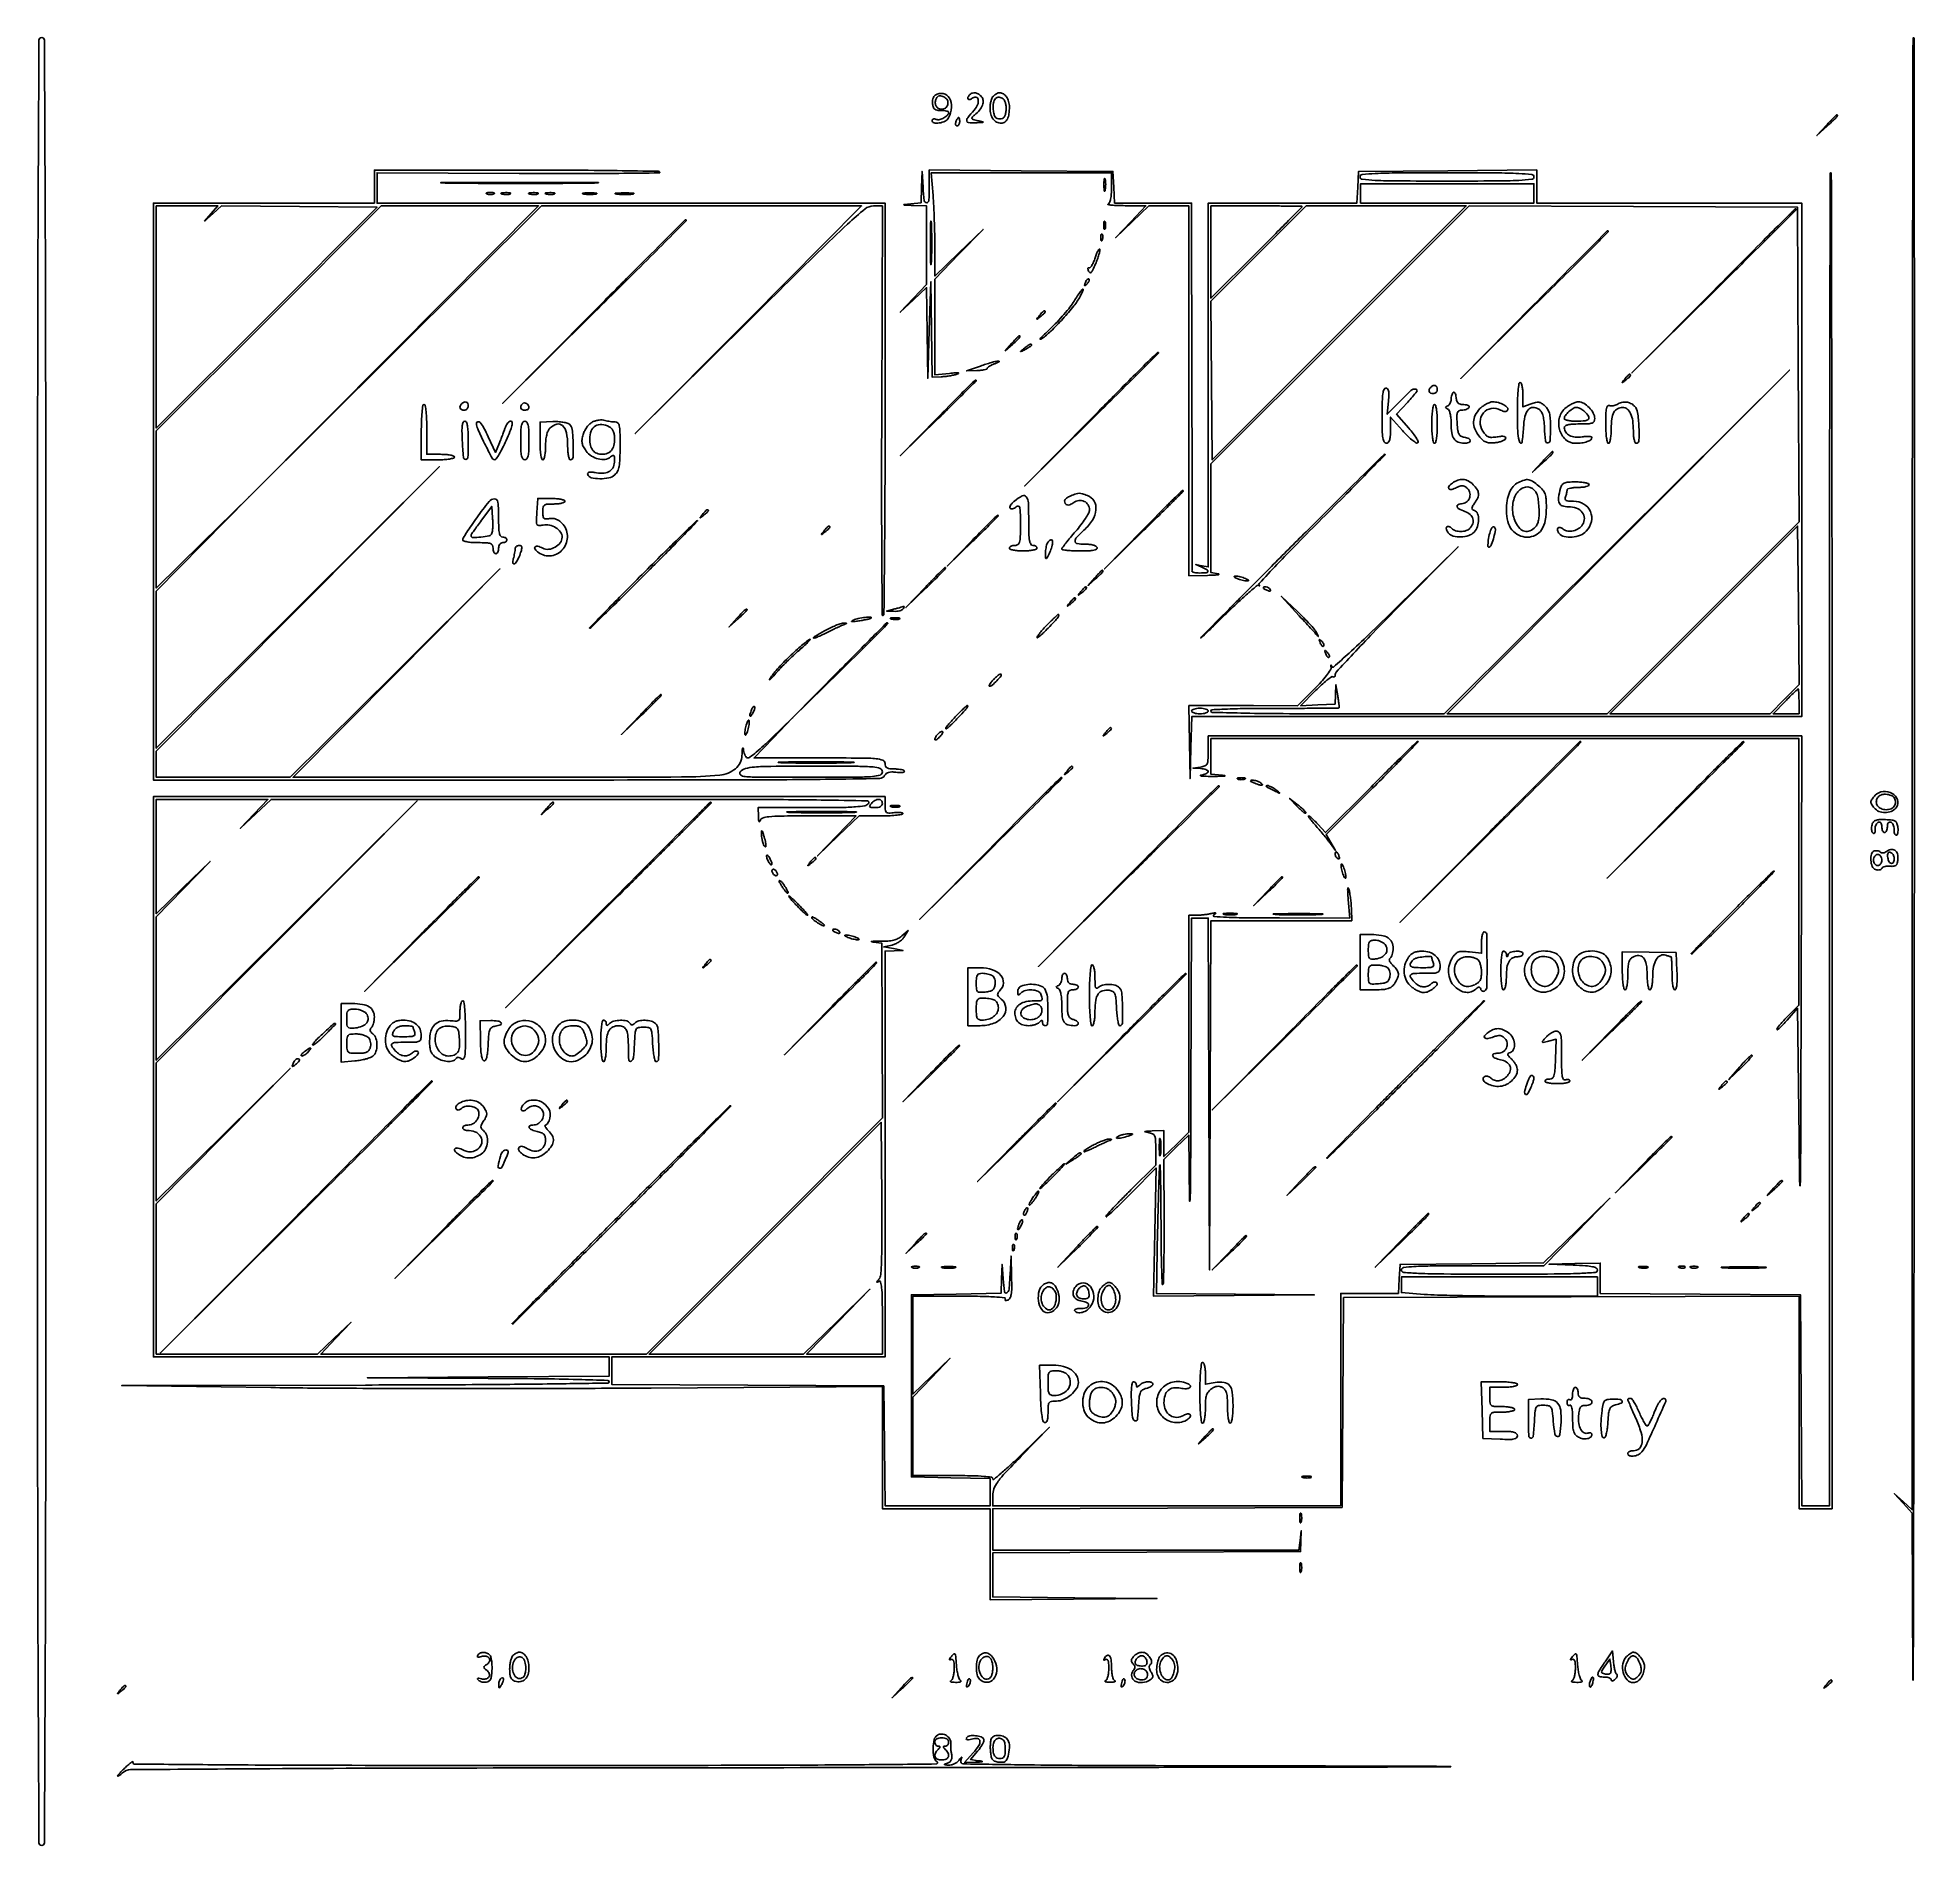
# Model space of a CAD drawing. Extents: x 0 to 680, y 0 to 655.
import ezdxf

# ---------------------------------------------------------------- set-up
doc = ezdxf.new("R2010")
doc.units = 0

msp = doc.modelspace()

# ---------------------------------------------------------------- linework, layer by layer
for points in [[(0, 327.5, 0.000113), (0.042977, 137.560022, 0.001032), (0.251145, 54.833333, 0.000165), (0.515622, 0.979231, 0.412679), (1.5, 0, 0.412679), (2.484378, 0.979231, 0.000165), (2.748855, 54.833333, 0.001032), (2.957023, 137.560022, 0.000113), (3, 327.5, 0.000113), (2.957023, 517.439978, 0.001032), (2.748855, 600.166667, 0.000165), (2.484378, 654.020769, 0.412679), (1.5, 655, 0.412679), (0.515622, 654.020769, 0.000165), (0.251145, 600.166667, 0.001032), (0.042977, 517.439978, 0.000113)], [(679, 388.312909), (679, 121.625818), (675.75, 124.560813), (672.5, 127.495808), (675.742111, 123.958437), (678.984221, 120.421065), (679.250065, 59.960532, 0.996152), (679.369255, 59.960597, 0.000353), (679.508918, 113.536844, 0.000202), (679.646447, 205.449246, 0.000088), (679.757954, 327.25, 0.000143), (679.814838, 452.926035, 0.000238), (679.782024, 558.723438, 0.000002), (679.705971, 654.794193, 0.41398), (679.5, 655, 0.41366), (679.293906, 654.794295, 0.000003), (679.146875, 576.660667, 0.000293), (679.035929, 490.574314, 0.000176)], [(325.162508, 634.121597, 0.116717), (324.675033, 633.622353, 0.060388), (324.317042, 632.8217, 0.055085), (324.132856, 631.862802, 0.055099), (324.162508, 630.88691, 0.056526), (324.467547, 629.708973, 0.139493), (324.998378, 629.001233, 0.125297), (325.863555, 628.634646, 0.041479), (327.25, 628.539421, -0.022885), (328.303962, 628.506285, -0.036809), (329.192187, 628.371337, -0.042465), (329.82925, 628.167804, -0.30296), (330, 627.911865, -0.196862), (329.5819, 626.891105, -0.069025), (328.300958, 625.906245, -0.067522), (326.753513, 625.283164, -0.154809), (325.512735, 625.35674, 0.055413), (324.933466, 625.50817, 0.099359), (324.444366, 625.482181, 0.146758), (324.123578, 625.28876, 0.186304), (324, 624.968615, 0.350338), (324.697917, 624.094807, 0.096142), (326.586462, 624.035871, 0.07578), (328.71879, 624.723075, 0.155321), (329.964816, 625.934259, 0.105094), (331.058794, 629.710552, 0.15191), (330.275565, 633.071404, 0.216313), (328.015413, 634.665449, 0.190543)], [(328.895717, 633.085612, -0.184758), (329.670407, 632.047141, -0.147245), (329.646679, 630.639244, -0.1434), (328.844737, 629.452076, -0.174705), (327.590402, 629, -0.116188), (326.377539, 629.285698, -0.138614), (325.511409, 630.07362, -0.13175), (325.158882, 631.233, -0.100233), (325.380002, 632.547887, -0.077811), (325.93244, 633.508909, -0.187657), (326.631205, 633.911571, -0.141424), (327.566534, 633.790038, -0.038588)], [(337.666667, 634.333333, 0.078598), (337.004497, 633.422329, 0.260827), (337.032098, 632.708292, 0.346963), (337.597129, 632.499511, 0.094967), (338.488167, 632.990179, -0.205372), (339.850778, 633.393259, -0.329139), (340.695914, 632.600483, -0.142148), (340.499333, 630.660561, -0.087486), (339.27528, 628.699119, 0.011467), (336.896303, 625.928629, 0.196752), (336.551864, 624.80737, 0.363798), (337.177206, 624.185684, 0.028931), (339.690983, 624.118315, 0.00132), (342.200773, 624.202907, 0.165728), (342.491046, 624.313761, 0.621042), (342.45809, 624.452035, 0.002826), (340.593665, 624.868315, -0.010714), (338.849413, 625.286754, -0.199039), (338.407461, 625.622599, -0.338424), (338.462019, 626.058151, -0.025398), (339.398261, 626.917756, 0.046889), (341.192681, 628.71317, 0.081486), (342.253047, 630.527918, 0.109911), (342.499475, 632.189407, 0.156516), (341.946949, 633.563922, 0.077139), (340.919363, 634.472665, 0.098383), (339.744567, 634.933729, 0.11262), (338.605164, 634.880779, 0.129381)], [(346.2, 633.8, 0.093371), (345.738524, 633.124296, 0.035226), (345.3525, 632.041875, 0.033385), (345.088524, 630.774826, 0.034678), (345, 629.5, 0.058768), (345.271554, 627.197574, 0.101589), (346.084853, 625.457776, 0.122227), (347.390951, 624.384668, 0.111594), (349.093011, 624, 0.153962), (350.350149, 624.396501, 0.125838), (351.272828, 625.471305, 0.081715), (351.827576, 627.290666, 0.033235), (352, 629.881787, 0.0668), (351.737796, 631.835633, 0.08344), (350.97042, 633.494397, 0.099069), (349.832975, 634.605113, 0.145008), (348.5, 635, 0.08308), (347.992839, 634.915144, 0.037349), (347.370625, 634.6475, 0.035644), (346.740357, 634.259217, 0.040521)], [(350.801065, 628.585175, -0.032877), (350.55525, 627.090556, -0.103391), (350.12924, 626.17328, -0.143971), (349.465012, 625.674609, -0.089741), (348.5, 625.5, -0.093922), (347.516518, 625.686385, -0.150091), (346.852877, 626.214915, -0.099308), (346.430488, 627.207525, -0.027297), (346.175817, 628.895135, -0.063227), (346.250749, 631.3045, -0.148347), (347.0293, 632.908343, -0.233834), (348.292013, 633.390729, -0.150681), (349.767527, 632.777972, -0.113273), (350.259054, 632.134729, -0.046338), (350.621978, 631.089836, -0.042704), (350.817678, 629.848192, -0.042087)], [(332.638374, 624.5, 0.055937), (332.488865, 623.925634, 0.100118), (332.516384, 623.440625, 0.147206), (332.710807, 623.122486, 0.184534), (333.031385, 623, 0.152681), (333.400789, 623.115494, 0.098158), (333.715469, 623.440625, 0.08088), (333.92777, 623.926468, 0.062722), (334, 624.5, 0.024748), (333.971531, 625.074824, 0.039339), (333.884553, 625.559375, 0.046727), (333.758929, 625.903916, 0.289661), (333.606989, 626, 0.222225), (333.420671, 625.912889, 0.030693), (333.160341, 625.559375, 0.030395), (332.887494, 625.074558, 0.02136)], [(647.946167, 623.25), (644.5, 619.5), (648.25, 622.946167, 0.004068), (650.505211, 625.052752, 0.026699), (651.568348, 626.17594, 0.102567), (651.881757, 626.749449, 0.503731), (651.696167, 627, 0.196596), (651.49958, 626.919596, 0.00223), (650.469273, 625.898438, 0.006442), (649.289043, 624.687395, 0.004107)], [(649, 364.5), (649, 123), (644.011883, 123), (639.023765, 123), (638.761883, 161.25), (638.5, 199.5), (602.25, 199.762474), (566, 200.024948), (566, 205.512474), (566, 211), (556.75, 210.794365), (547.5, 210.58873), (556.25, 210.255432, -0.006859), (560.712085, 210.024129, -0.034202), (563.195777, 209.689592, -0.071837), (564.556513, 209.199514, -0.277209), (565, 208.461067, -0.390018), (564.212675, 207.605257, -0.010545), (558.675673, 207.260289, -0.009103), (549.3717, 207.046927, -0.001181), (529.5, 207, -0.001141), (509.335363, 207.046013, -0.009416), (500.166667, 207.260563, -0.01194), (494.808468, 207.615299, -0.388096), (494, 208.5, -0.37347), (494.742558, 209.355472, -0.020736), (498.544272, 209.735446, -0.012907), (505.259158, 209.95267, -0.001631), (519.765632, 210), (545.531264, 210), (557.515632, 222.25), (569.5, 234.5), (557.5, 222.766585), (545.5, 211.033169), (519.5, 210.766585), (493.5, 210.5), (493.19774, 205.25), (492.895481, 200), (482.44774, 200), (472, 200), (472, 161.528365), (472, 123.05673), (409, 123.030291), (346, 123.003852), (346, 126.734851, -0.084311), (346.419649, 129.205845, -0.071918), (347.641518, 131.552619, -0.032865), (350.252144, 134.720032, -0.004376), (356.25, 140.982868), (366.5, 151.499885), (356.25, 141.518704, -0.005791), (352.317215, 137.776819, -0.010584), (349.010937, 134.831172, -0.006253), (346.338874, 132.607318, -0.631275), (346, 132.768762, 0.365722), (345.476219, 133.389073, 0.020913), (342.80581, 133.728772, 0.017123), (338.571623, 133.942637, 0.004056), (331.5, 134), (317, 134), (317, 148.224904), (317, 162.449808), (323.75, 169.474697), (330.5, 176.499586), (323.75, 170.028681), (317, 163.557777), (317, 181.278888), (317, 199), (334.059017, 199, -0.004014), (341.381248, 198.941212, -0.010993), (346.550444, 198.744466, -0.00757), (350.281164, 198.463501, -0.557411), (350.507079, 198.011454, 0.1144), (350.393111, 197.674071, 0.32948), (350.512472, 197.474315, 0.155351), (350.868281, 197.443138, 0.036408), (351.448062, 197.618443, 0.183991), (352.211831, 198.302392, 0.078518), (352.649998, 199.625257, 0.03912), (352.841714, 201.876917, 0.00809), (352.80414, 205.856989), (352.608279, 213.5), (352.25845, 206.75, -0.011619), (351.864072, 201.502654, -0.238325), (351.037683, 200.202451, -0.538337), (350.207969, 200.604262, -0.015569), (349.737242, 205.25), (349.369965, 210.5), (349.184982, 205.274771), (349, 200.049543), (332.75, 199.774771), (316.5, 199.5), (316.5, 166.5), (316.5, 133.5), (330.75, 133.222543), (345, 132.945087), (345, 127.972543), (345, 123), (326.019502, 123), (307.039005, 123), (306.769502, 144.75), (306.5, 166.5), (257.25, 166.759423), (208, 167.018846), (208, 172.009423), (208, 177), (257.5, 177), (307, 177), (307, 250.5), (307, 324), (310.25, 324.131641), (313.5, 324.263282), (310, 324.910834), (306.5, 325.558385), (309.5, 326.217715, 0.054699), (310.750648, 326.63999, 0.039982), (312.027548, 327.362363, 0.040678), (313.140365, 328.255041, 0.067975), (313.891654, 329.188522), (315.283308, 331.5), (313.03608, 329.5, -0.061474), (311.647325, 328.540776, -0.061108), (310.064279, 327.945628, -0.045797), (308.019422, 327.644919, -0.017579), (305.144427, 327.58935, 0.004841), (303.123895, 327.601771, 0.030185), (302.091624, 327.535733, 0.795449), (302.079657, 327.419554, 0.051329), (302.678122, 327.281353), (305.856244, 326.884005), (305.957906, 295.226103), (306.059568, 263.568202), (263.284145, 220.784101), (220.508721, 178), (161.538521, 178), (102.56832, 178), (108.033819, 183.75), (113.499318, 189.5), (107.470662, 183.75), (101.442005, 178), (72.221003, 178), (43, 178), (43, 205.242498), (43, 232.484995), (67.25, 256.992493), (91.5, 281.499992), (67.25, 257.507809), (43, 233.515627), (43, 258.503907), (43, 283.492187), (90.25, 330.996093), (137.5, 378.499999), (90.25, 331.503989), (43, 284.507979), (43, 310.486099), (43, 336.464219), (52.75, 346.482043), (62.5, 356.499867), (52.75, 347.019684), (43, 337.539501), (43, 358.26975), (43, 379), (63.212408, 379), (83.424816, 379), (78.462861, 373.75), (73.500907, 368.5), (79.031899, 373.75), (84.562891, 379), (193.40389, 379, -0.000336), (256.630841, 378.957476, -0.003149), (283.854237, 378.749414, -0.002028), (300.567225, 378.448621, -0.627461), (301, 377.5, -0.177809), (299.615615, 376.696042, -0.025401), (296.304908, 376.285413, -0.015472), (290.799162, 376.055878, -0.002681), (280.377555, 376), (261, 376), (261.116001, 372.75, 0.013336), (261.188301, 371.591885, 0.069126), (261.332266, 370.96875, 0.544712), (261.507703, 370.931693, 0.132213), (261.689326, 371.25, -0.250537), (262.590785, 372.224312, -0.058613), (264.838219, 372.717823, -0.022421), (269.159098, 372.952377, -0.002349), (279.296505, 373), (296.446361, 373), (289.473346, 365.75), (282.500332, 358.5), (290.023682, 365.75), (297.547032, 373), (305.214499, 373, 0.009636), (308.188166, 373.057313, 0.014535), (310.773253, 373.232359, 0.009246), (312.886479, 373.47682, 0.224555), (313.370837, 373.79101, 0.448233), (313.290417, 374.061299, 0.076851), (312.708583, 374.232039, 0.042138), (311.712639, 374.279693, 0.019953), (310.429854, 374.181604, -0.018575), (308.330194, 374.015234, -0.179499), (307.49357, 374.286266, -0.203567), (307.092724, 375.018888, -0.024755), (307, 376.890594), (307, 380), (174.5, 380), (42, 380), (42, 278.5), (42, 177), (81.25, 176.97981, 0.000122), (99.390661, 176.974913, 0.000066), (121.675, 176.977309, 0.000066), (144.338941, 176.98576, 0.000105), (163.75, 176.999646), (207, 177.039672), (207, 173.530347), (207, 170.021022), (163.25, 169.749725), (119.5, 169.478428), (163.25, 169.239214, -0.00157), (182.189508, 169.076169, -0.004142), (195.752697, 168.804416, -0.000928), (206.53616, 168.47894, -0.404863), (207, 168, -0.410013), (206.517853, 167.510877, -0.000243), (184.642047, 167.207286, -0.00208), (157.421375, 166.956036, -0.000752), (118.75, 166.818189), (30.5, 166.636377), (84.5, 165.887714, 0.002258), (111.0236, 165.639762, 0.00091), (147.239062, 165.53067, 0.000901), (186.230745, 165.554444, 0.001142), (222.25, 165.72356), (306, 166.30807), (306, 144.154035), (306, 122), (325.5, 122), (345, 122), (345, 105.5), (345, 89), (375.25, 89.234543), (405.5, 89.469085), (375.75, 89.749423), (346, 90.029761), (346, 98.006485), (346, 105.983208), (401.75, 106.241604), (457.5, 106.5), (457.604845, 110.258654), (457.709689, 114.017307), (457.294479, 110.508654), (456.879269, 107), (401.439635, 107), (346, 107), (346, 114.492543), (346, 121.985085), (409.25, 122.242543), (472.5, 122.5), (472.762288, 160.5), (473.024575, 198.5), (555.512288, 198.727719), (638, 198.955438), (638, 160.477719), (638, 122), (644, 122), (650, 122), (650, 364, 0.000194), (649.964071, 456.795117, 0.000323), (649.853125, 534.9125, 0.000004), (649.706078, 605.794351, 0.413604), (649.5, 606, 0.413602), (649.293922, 605.794352, 0.000004), (649.146875, 535.059375, 0.000324), (649.035929, 457.103392, 0.000194)], [(122, 601), (122, 595), (82, 595), (42, 595), (42, 490.5), (42, 386), (173.95031, 386, 0.000259), (253.405357, 386.041194, 0.002814), (285.457672, 386.254827, 0.00165), (305.02285, 386.559931, 0.266476), (306.814717, 387.6334, -0.097902), (307.420351, 388.344623, -0.097368), (308.252175, 388.773568, -0.073968), (309.375106, 388.925305, -0.033105), (310.864407, 388.806593, 0.024441), (312.066421, 388.689804, 0.041116), (313.078919, 388.724446, 0.052231), (313.792762, 388.884642, 0.321892), (314, 389.173193, 0.303087), (313.785989, 389.493813, 0.04044), (312.971875, 389.757125, 0.035732), (311.841403, 389.940193, 0.022282), (310.5, 390, -0.022514), (308.67572, 390.082184, -0.10769), (307.6875, 390.392857, -0.177212), (307.177287, 390.997538, -0.087745), (307, 392, 0.308513), (306.205753, 393.164699, 0.07255), (303.784602, 393.728924, 0.019771), (298.569922, 393.9615, 0.001259), (283.27682, 394), (259.553639, 394), (266.526654, 401.25), (273.499668, 408.5), (265.976318, 401.25, -0.007183), (263.009389, 398.471954, -0.010623), (260.322184, 396.129687, -0.00612), (258.017266, 394.252651, -0.169392), (257.292906, 394, -0.199136), (256.818131, 394.196897, -0.066087), (256.351239, 394.807813, -0.053591), (255.960942, 395.697288, -0.039038), (255.716254, 396.75, 0.03332), (255.529909, 397.595375, 0.744602), (255.368795, 397.596526, 0.060945), (255.234011, 396.839199, 0.005449), (255.149832, 394.904988, -0.216596), (252.778597, 390.109302, -0.148721), (247.080044, 387.768776, -0.023006), (233.259877, 387.098882, -0.000609), (171.95206, 387.02454), (92.534993, 387.024999), (130.017495, 424.7625), (167.499998, 462.5), (129.495128, 424.75), (91.490258, 387), (67.245129, 387), (43, 387), (43, 391.746394), (43, 396.492788), (94.25, 447.996394), (145.5, 499.499999), (94.25, 448.503676), (43, 397.507353), (43, 425.992955), (43, 454.478558), (59.75, 471.489266), (76.5, 488.499974), (59.75, 472.011353), (43, 455.522732), (43, 484.01594), (43, 512.509147), (83.754519, 553.254573), (124.509037, 594), (153.000947, 594), (181.492857, 594), (128.996429, 541.25), (76.500001, 488.5), (129.503505, 541.25), (182.50701, 594), (240.498932, 594), (298.490853, 594), (257.495428, 552.75), (216.500002, 511.5), (258.004466, 552.75, -0.000889), (282.70081, 577.207784, -0.008561), (293.400035, 587.410435, -0.014705), (299.742249, 592.918407, -0.173126), (302.772342, 594), (306.035754, 594), (305.767877, 519.595225, 0.000943), (305.719004, 491.096208, 0.001587), (305.799001, 467.183091, 0.00012), (305.943387, 445.823734, 0.585121), (306.25, 445.654242, 0.257071), (306.557928, 446.199969, 0.000115), (306.779688, 467.848834, 0.001559), (306.946063, 491.982941, 0.000944), (307, 520.559017), (307, 595), (266.25, 595.017384, 0.000103), (246.993592, 595.021632, 0.00005), (222.415625, 595.019523, 0.00005), (196.845128, 595.012217, 0.000072), (174.25, 595.000257), (123, 594.965746), (123, 600.500631), (123, 606.035517), (174.404819, 605.767758, 0.001363), (194.084492, 605.718908, 0.002306), (210.57322, 605.798967, 0.000253), (225.177682, 605.944603, 0.583968), (225.345802, 606.25, 0.255746), (224.804279, 606.557303, 0.000239), (209.907429, 606.779688, 0.002247), (193.197701, 606.946043, 0.001366), (173.440983, 607), (122, 607)], [(323, 601.013481, -0.012951), (322.870831, 596.027637, -0.365874), (322.048648, 595.150894, -0.414232), (321.178725, 595.839273, -0.01332), (320.738988, 600.75), (320.378169, 606.5), (320.189084, 600.810365), (320, 595.120731), (316.25, 594.728468, 0.001385), (313.849902, 594.470687, 0.729522), (313.829698, 594.371273, 0.11872), (314.146158, 594.282178, 0.00068), (317.25, 594.168103), (322, 594), (322, 579.784349), (322, 565.568698), (317.25, 560.53497), (312.5, 555.501242), (317.25, 559.958829), (322, 564.416416), (322.214117, 547.958208), (322.428235, 531.5), (323, 549), (323.571765, 566.5), (323.785883, 549.25), (324, 532), (327.25, 532.09968, 0.019249), (328.676858, 532.198511, 0.01334), (330.279688, 532.415117, 0.013474), (331.810344, 532.706239, 0.026796), (333, 533.033532, 0.074623), (333.579793, 533.328793, 0.692683), (333.530698, 533.512758, 0.045675), (332.496246, 533.520122, 0.005651), (330.25, 533.305021), (325, 532.742339), (325, 550.101387), (325, 567.460435), (333.75, 576.480124), (342.5, 585.499814), (333.75, 577.021985), (325, 568.544156), (324.994006, 579.022078, 0.005018), (324.945059, 583.635813, 0.003488), (324.80112, 588.845548, 0.003518), (324.592868, 593.844501, 0.007254), (324.345789, 597.75), (323.703565, 606), (356.351783, 606), (389, 606), (389, 600.583333, -0.017215), (388.920364, 598.271006, -0.034815), (388.669028, 596.467327, -0.04379), (388.281217, 595.193724, -0.203795), (387.75, 594.662281, 0.750304), (387.770058, 594.462619, 0.022431), (389.060278, 594.282867, 0.014258), (391.184135, 594.144496, 0.006493), (393.96584, 594.078947), (401.43168, 594), (395.966181, 588.25), (390.500682, 582.5), (396.529338, 588.25), (402.557995, 594), (409.796272, 594), (417.034549, 594), (416.999739, 543.25, 0.000051), (416.987699, 522.628682, 0.000056), (416.980305, 502.634375, 0.000052), (416.977681, 485.537114, 0.000282), (416.982464, 476.25), (417, 460), (423.75, 460.149832, 0.006256), (426.184659, 460.234363, 0.023367), (427.709375, 460.378024, 0.335865), (427.877022, 460.546791, 0.409439), (427.75, 460.716254), (425, 461.132845), (425, 480.820412), (425, 500.507979), (471.761976, 547.262016), (518.523952, 594.016054), (578.011976, 593.758027), (637.5, 593.5), (637.75012, 536.505402), (638.00024, 479.510805), (603.255477, 444.755402), (568.510715, 410), (539.508382, 410), (510.506048, 410), (572.503024, 472.25), (634.5, 534.5), (571.997023, 472.25), (509.494047, 410), (467.247024, 410, -0.001612), (448.907443, 410.059116, -0.004297), (435.825046, 410.25591, -0.001007), (425.464004, 410.521722, -0.406134), (425, 410.998743, -0.398517), (425.437254, 411.460218, -0.003093), (431.029611, 411.727192, -0.007723), (438.233588, 411.915048, -0.003067), (448.127401, 411.959477, 0.001173), (457.006191, 411.965708, 0.001936), (464.506671, 412.017605, 0.000171), (471.214533, 412.092294, 0.273344), (471.409842, 412.210734, 0.149187), (471.454571, 412.436217, 0.003087), (471.331182, 413.590028, 0.006939), (471.158595, 414.946132, 0.00458), (470.924347, 416.5), (470.283811, 420.5), (470.139169, 417), (469.994527, 413.5), (463.747264, 413.190183), (457.5, 412.880365), (462.920225, 418.393995, -0.011529), (465.057742, 420.470344, -0.018254), (466.992006, 422.137352, -0.012714), (468.622793, 423.37552, -0.303194), (469.170225, 423.394795, 0.140243), (469.485217, 423.305953, 0.191241), (469.756254, 423.414738, 0.138087), (469.939246, 423.722274, 0.065673), (470, 424.182828, -0.189036), (470.343426, 425.058727, -0.001059), (476.535937, 431.713332, -0.004314), (483.720577, 439.26964, -0.002703), (492.25, 447.991845), (514.5, 470.5), (491.850521, 448.10878, -0.003007), (482.23613, 438.71767, -0.00749), (475.063278, 431.999791, -0.003184), (469.411153, 426.928285, -0.539296), (468.744044, 427.10878, 0.009372), (468.561643, 427.630846, 0.571472), (468.482024, 427.645134, 0.210059), (468.438176, 427.501305, 0.006042), (468.523254, 426.851911, -0.184236), (468.308426, 425.900318, -0.016707), (466.868346, 423.882412, -0.019913), (464.916182, 421.531806, -0.014246), (462.55783, 419.057316), (456.3562, 412.91081), (440.4281, 413.000697, 0.000382), (434.054626, 413.031799, 0.000463), (428.077317, 413.050875, 0.00039), (423.046257, 413.058349, 0.003196), (420.75, 413.045292), (417, 413), (417.213756, 399.75), (417.427512, 386.5), (417.746507, 397.75), (418.065502, 409), (528.532751, 409), (639, 409), (639, 502), (639, 595), (591, 595), (543, 595), (543, 601.013853), (543, 607.027706), (510.75, 606.763853), (478.5, 606.5), (478.200096, 600.75), (477.900192, 595), (450.950096, 595), (424, 595), (424, 529.09362), (424, 463.187239), (421.75, 463.621828), (419.5, 464.056416), (421.75, 463.060432, -0.021746), (423.641878, 462.122589, -0.369621), (423.868178, 461.519544, -0.295798), (423.287917, 461.081615, -0.01783), (421, 461, -0.023661), (419.858437, 461.054052, -0.040021), (418.916036, 461.220312, -0.050377), (418.26884, 461.460447, -0.329015), (418.118421, 461.75, 0.039151), (418.166505, 462.36253, 0.00002), (418.16727, 481.740625, 0.000278), (418.155303, 503.295151, 0.000169), (418.118421, 528.75), (418, 595), (404.049904, 595), (390.099808, 595), (389.799904, 600.75), (389.5, 606.5), (356.25, 606.763481), (323, 607.026961)], [(542, 604.5, -0.383351), (541.214323, 603.625846, -0.014733), (536.5, 603.261905, -0.010594), (528.339479, 603.046454, -0.001302), (510.5, 603, -0.001302), (492.660521, 603.046454, -0.010594), (484.5, 603.261905, -0.014733), (479.785677, 603.625846, -0.383351), (479, 604.5, -0.383351), (479.785677, 605.374154, -0.014733), (484.5, 605.738095, -0.010594), (492.660521, 605.953546, -0.001302), (510.5, 606, -0.001302), (528.339479, 605.953546, -0.010594), (536.5, 605.738095, -0.014733), (541.214323, 605.374154, -0.383351)], [(149.319896, 602.250617, 0.001726), (161.029746, 602.161935, 0.001032), (174.951853, 602.133286, 0.001033), (188.813193, 602.162011, 0.001795), (200.319896, 602.250935, 0.012738), (203.124604, 602.354173, 0.964009), (203.122094, 602.452111, 0.002291), (192.79355, 602.518649, 0.000466), (174.5, 602.5356, 0.000462), (156.215853, 602.518599, 0.002366), (146.065844, 602.451756, 0.968543), (146.063831, 602.35423, 0.010393)], [(162.75, 598.337719, 0.057986), (163.320008, 598.181385, 0.037979), (164, 598.12966, 0.037979), (164.679992, 598.181385, 0.057986), (165.25, 598.337719, 0.174857), (165.459382, 598.525001, 0.447206), (165.398438, 598.693942, 0.078554), (164.89144, 598.810911, 0.017491), (164, 598.842105, 0.017491), (163.10856, 598.810911, 0.078554), (162.601562, 598.693942, 0.447206), (162.540618, 598.525001, 0.174857)], [(168.269032, 598.307009, 0.037336), (169.036634, 598.167106, 0.029507), (169.880008, 598.127736, 0.030339), (170.671085, 598.185595, 0.06278), (171.269032, 598.344063, 0.31318), (171.386009, 598.52287, 0.333666), (171.257153, 598.684921, 0.052471), (170.580113, 598.787295, 0.014395), (169.5, 598.805051, 0.012823), (168.431793, 598.764444, 0.080377), (167.900903, 598.643467, 0.597527), (167.883358, 598.48334, 0.087174)], [(178.269032, 598.307009, 0.037336), (179.036634, 598.167106, 0.029507), (179.880008, 598.127736, 0.030339), (180.671085, 598.185595, 0.06278), (181.269032, 598.344063, 0.31318), (181.386009, 598.52287, 0.333666), (181.257153, 598.684921, 0.052471), (180.580113, 598.787295, 0.014395), (179.5, 598.805051, 0.012823), (178.431793, 598.764444, 0.080377), (177.900903, 598.643467, 0.597527), (177.883358, 598.48334, 0.087174)], [(184.269032, 598.307009, 0.037336), (185.036634, 598.167106, 0.029507), (185.880008, 598.127736, 0.030339), (186.671085, 598.185595, 0.06278), (187.269032, 598.344063, 0.31318), (187.386009, 598.52287, 0.333666), (187.257153, 598.684921, 0.052471), (186.580113, 598.787295, 0.014395), (185.5, 598.805051, 0.012823), (184.431793, 598.764444, 0.080377), (183.900903, 598.643467, 0.597527), (183.883358, 598.48334, 0.087174)], [(197.75, 598.294267, 0.029693), (198.774707, 598.159351, 0.017887), (200, 598.115502, 0.017887), (201.225293, 598.159351, 0.029693), (202.25, 598.294267, 0.142433), (202.560023, 598.453014, 0.611425), (202.517188, 598.600334, 0.039503), (201.61149, 598.701569, 0.008087), (200, 598.727636, 0.008087), (198.38851, 598.701569, 0.039503), (197.482812, 598.600334, 0.611425), (197.439977, 598.453014, 0.142433)], [(209.767909, 598.275269, 0.018638), (211.218327, 598.150328, 0.01259), (212.878422, 598.111345, 0.012695), (214.487453, 598.154945, 0.024559), (215.767909, 598.285474, 0.212532), (216.000181, 598.434198, 0.556092), (215.934948, 598.575472, 0.025342), (214.655786, 598.668409, 0.005888), (212.5, 598.690131, 0.005499), (210.352754, 598.662864, 0.031761), (209.222448, 598.564056, 0.756877), (209.205163, 598.425738, 0.069146)], [(386.252183, 601.5, 0.008901), (386.284834, 600.071102, 0.053901), (386.394187, 599.339362, 0.67161), (386.54341, 599.319562, 0.082665), (386.707261, 599.761659, 0.028254), (386.840609, 600.754739, 0.020511), (386.880728, 601.869594, 0.020826), (386.830983, 602.934218, 0.041951), (386.68708, 603.761659, 0.285845), (386.523779, 603.916221, 0.417468), (386.37161, 603.814362, 0.038992), (386.273069, 602.938425, 0.009782)], [(458, 593.738634, -0.196958), (457.925538, 593.556938, -0.000086), (453.153125, 588.713847, -0.001224), (447.826455, 583.336539, -0.000743), (441.5, 577), (425, 560.522732), (425, 577.261366), (425, 594), (441.5, 594, -0.001484), (447.826925, 593.981218, -0.002475), (453.153125, 593.923224, -0.000247), (457.894649, 593.845773, -0.409294)], [(606.993644, 563.25), (577.5, 533.5), (607.25, 562.993644, 0.000407), (618.657187, 574.320966, 0.000675), (628.260937, 583.898834, 0.000026), (636.925878, 592.564672, 0.198885), (637, 592.743644, 0.661779), (636.651298, 592.89172, 0.002283), (632.275262, 588.629567, 0.002966), (625.001073, 581.394336, 0.00027)], [(201.494318, 555.75), (168.5, 522.5), (201.75, 555.494318, 0.000239), (222.03545, 575.643043, 0.002648), (230.099853, 583.746138, 0.001836), (234.89273, 588.649183, 0.662756), (234.744318, 589, 0.198891), (234.56565, 588.926002, 0.000021), (224.871661, 579.232813, 0.000602), (214.163928, 568.499266, 0.000363)], [(323.74339, 573.79375, -0.036599), (323.616526, 572.746638, -0.884121), (323.498197, 572.755039, -0.010914), (323.415924, 575.483644, -0.002028), (323.394557, 580.5, -0.002097), (323.414612, 585.525065, -0.009805), (323.495023, 588.417539, -0.825028), (323.614954, 588.4349, -0.070857), (323.740553, 587.79375, -0.008346), (323.849716, 584.700613, -0.004596), (323.88528, 580.914922, -0.00458), (323.850869, 577.07342, -0.007321)], [(386.157895, 587, 0.017491), (386.189089, 586.10856, 0.078554), (386.306058, 585.601562, 0.447206), (386.474999, 585.540618, 0.174857), (386.662281, 585.75, 0.057986), (386.818615, 586.320008, 0.037979), (386.87034, 587, 0.037979), (386.818615, 587.679992, 0.057986), (386.662281, 588.25, 0.174857), (386.474999, 588.459382, 0.447206), (386.306058, 588.398438, 0.078554), (386.189089, 587.89144, 0.017491)], [(541.992924, 558.25), (515.5, 531.5), (542.25, 557.992924, 0.000304), (558.559149, 574.164974, 0.003306), (565.083628, 580.728697, 0.00281), (568.890689, 584.653525, 0.660665), (568.742924, 585, 0.198879), (568.563629, 584.925747, 0.000032), (560.779068, 577.142187, 0.000753), (552.16967, 568.506833, 0.000454)], [(383.055685, 575.168727, -0.021003), (382.476213, 573.632837, -0.03663), (381.852893, 572.423776, -0.045295), (381.272903, 571.644394, -0.363354), (380.862334, 571.585083, 0.221907), (380.611372, 571.614539, 0.285337), (380.465789, 571.439932, 0.096789), (380.489561, 570.99917, 0.029897), (380.691163, 570.362434, 0.162222), (381.122945, 569.837192, 0.355143), (381.60644, 569.896176, 0.081214), (382.232243, 570.801497, 0.010286), (383.208365, 572.974525, 0.013256), (383.892796, 574.712763, 0.017418), (384.419054, 576.334601, 0.014995), (384.76462, 577.693928, 0.136006), (384.733463, 578.299611, 0.575829), (384.503775, 578.34716, 0.05959), (384.107027, 577.78068, 0.030006), (383.598611, 576.67777, 0.013295)], [(385.078947, 582.416667, 0.018894), (385.137993, 581.670344, 0.168741), (385.279315, 581.37858, 0.470617), (385.461564, 581.395823, 0.054073), (385.683114, 581.8125, 0.051402), (385.839148, 582.359369, 0.05415), (385.876576, 582.916927, 0.060344), (385.797407, 583.402231, 0.126455), (385.604167, 583.729167, 0.296942), (385.385309, 583.77538, 0.208169), (385.200665, 583.592839, 0.077125), (385.089945, 583.112848, 0.028489)], [(379.564293, 566.293128, 0.008399), (379.21821, 565.336218, 0.286372), (379.270328, 565.111181, 0.400052), (379.463552, 565.106486, 0.011214), (380.124088, 565.733333, 0.043285), (380.558688, 566.246577, 0.063152), (380.837219, 566.768815, 0.082976), (380.927901, 567.220211, 0.20742), (380.806872, 567.526461, 0.278911), (380.538684, 567.59249, 0.120343), (380.210949, 567.395085, 0.070189), (379.866277, 566.940734, 0.036269)], [(375.121913, 559.038541, -0.024663), (373.486217, 556.767919, -0.011777), (371.175976, 554.009124, -0.011643), (368.622403, 551.234737, -0.016244), (366.203499, 548.884277, 0.005797), (364.180447, 546.999009, 0.02792), (363.104416, 545.851394, 0.666271), (363.191018, 545.684258, 0.129851), (363.662598, 545.851595, 0.04349), (367.013528, 548.595702, 0.015039), (371.360776, 553.100246, 0.014726), (375.395889, 557.812858, 0.050394), (377.59688, 561.187344, 0.014291), (378.770658, 563.62553, 0.802831), (378.53511, 563.800158, 0.065512), (377.498111, 562.629634, 0.004799)], [(362.872445, 554.25, 0.001576), (361.99236, 553.120493, 0.377591), (362, 553, 0.377591), (362.120493, 552.99236, 0.001576), (363.25, 553.872445, 0.017685), (364.306759, 554.76332, 0.065617), (364.869516, 555.426111, 0.241985), (364.90695, 555.806605, 0.307699), (364.622445, 556, 0.184603), (364.410139, 555.91885, 0.013803), (363.952641, 555.485937, 0.017649), (363.425681, 554.920402, 0.012436)], [(352.924314, 544.25), (350.5, 541.5), (353.25, 543.924314, 0.007047), (354.901388, 545.422009, 0.038158), (355.720118, 546.311864, 0.157803), (355.891157, 546.773973, 0.426412), (355.674314, 547, 0.194102), (355.471891, 546.918342, 0.004632), (354.732156, 546.192188, 0.009492), (353.876984, 545.303915, 0.006223)], [(357.44113, 542.444834, 0.000942), (356.103064, 541.368677, 0.387311), (356.086321, 541.259764, 0.374075), (356.194807, 541.229929, 0.000927), (357.75, 541.980018, 0.015626), (358.612012, 542.431534, 0.022763), (359.339063, 542.886617, 0.019609), (359.887367, 543.298271, 0.225611), (360, 543.535184, 0.244706), (359.834265, 543.853546, 0.258978), (359.485663, 543.889937, 0.060108), (358.784922, 543.486037, 0.008126)], [(341.5, 535.98351), (336.5, 534.21681), (340.245516, 534.358405, 0.016705), (341.681546, 534.460813, 0.026929), (342.892104, 534.65424, 0.025309), (343.799031, 534.898317, 0.323243), (343.995516, 535.166667, -0.230362), (344.152086, 535.48304, -0.028286), (344.806495, 535.932538, -0.028831), (345.696221, 536.404438, -0.019962), (346.75, 536.837719, 0.013876), (347.723388, 537.224168, 0.062194), (348.251562, 537.53357, 0.474733), (348.256734, 537.704776, 0.188475), (348, 537.796158, 0.052118), (347.13366, 537.678694, 0.008263), (345.471875, 537.24474, 0.009086), (343.524277, 536.663275, 0.007837)], [(381.492187, 516.75), (357.5, 492.5), (381.75, 516.492187, 0.000503), (391.048205, 525.710076, 0.000833), (398.876562, 533.512401, 0.000039), (405.925614, 540.562563, 0.198871), (406, 540.742187, 0.659448), (405.655773, 540.889683, 0.003402), (402.106461, 537.462033, 0.003655), (396.134771, 531.529879, 0.000339)], [(325.986106, 517.25), (312.5, 503.5), (326.25, 516.986106, 0.000916), (331.521961, 522.175873, 0.001506), (335.960938, 526.588188, 0.000128), (339.924558, 530.553842, 0.198779), (340, 530.736106, 0.646751), (339.673107, 530.883117, 0.010164), (337.690949, 529.051735, 0.006564), (334.205306, 525.608092, 0.000655)], [(574.872445, 531.25, 0.001576), (573.99236, 530.120493, 0.377591), (574, 530, 0.377591), (574.120493, 529.99236, 0.001576), (575.25, 530.872445, 0.017685), (576.306759, 531.76332, 0.065617), (576.869516, 532.426111, 0.241985), (576.90695, 532.806605, 0.307699), (576.622445, 533, 0.184603), (576.410139, 532.91885, 0.013803), (575.952641, 532.485937, 0.017649), (575.425681, 531.920402, 0.012436)], [(487, 518, 0.005163), (487.055242, 512.649956, 0.032071), (487.2875, 509.916667, 0.076301), (487.73421, 508.47867, 0.286822), (488.5, 508, 0.19506), (489.202518, 508.284907, 0.122359), (489.677508, 509.04807, 0.060859), (489.948217, 510.443263, 0.015499), (490.038421, 512.75), (490.076843, 517.5), (494.382352, 512.614643, 0.016369), (496.117261, 510.771388, 0.024033), (497.768186, 509.279383, 0.021231), (499.182494, 508.216745, 0.235108), (499.862561, 508.120854, 0.43212), (500.072462, 508.574607, 0.03946), (499.454169, 509.818247, 0.030792), (498.300644, 511.497788, 0.014856), (496.632553, 513.50621), (492.227846, 518.5), (496.305957, 522.935989, 0.017745), (499.555679, 526.732884, 0.583702), (499.191539, 527.63336, 0.220751), (497.432167, 527.080012, 0.014649), (493.521997, 523.299432), (488.840587, 518.5), (489.297456, 523.25, 0.01334), (489.459743, 525.591098, 0.058543), (489.356884, 526.970657, 0.130245), (488.996802, 527.71531, 0.218731), (488.377163, 528, 0.311795), (487.689366, 527.52491, 0.056302), (487.284429, 525.934674, 0.028562), (487.057703, 523.09762, 0.00566)], [(504.666667, 528.333333, 0.091649), (504.095775, 527.503522, 0.193059), (504.066255, 526.735179, 0.206496), (504.569797, 526.19498, 0.103678), (505.5, 526, 0.099038), (506.072457, 526.114514, 0.097945), (506.559375, 526.440625, 0.097945), (506.885486, 526.927543, 0.099038), (507, 527.5, 0.103678), (506.80502, 528.430203, 0.206496), (506.264821, 528.933745, 0.193059), (505.496478, 528.904225, 0.091649)], [(512.75, 526.429272, 0.085729), (512.461896, 526.013549, 0.036243), (512.220312, 525.37662, 0.034501), (512.055325, 524.642611, 0.03805), (512, 523.916667, -0.065045), (511.9069, 523.204036, -0.058064), (511.632812, 522.509375, -0.061355), (511.228266, 521.935905, -0.09964), (510.75, 521.583333, 0.029131), (510.14253, 521.255505, 0.260055), (510, 521, 0.260055), (510.14253, 520.744495, 0.029131), (510.75, 520.416667, -0.185519), (511.259426, 519.888462, -0.04223), (511.652827, 518.685347, -0.035974), (511.914659, 517.059783, -0.021949), (512, 515.116667, 0.035948), (512.243592, 511.732897, 0.11043), (513.05589, 509.598812, 0.153811), (514.51154, 508.417105, 0.094446), (516.7, 508, 0.066484), (518.38957, 508.225655, 0.332035), (518.943167, 508.932966, 0.309065), (518.432219, 509.71869, 0.063493), (516.75, 510.180449, -0.087414), (515.563106, 510.567807, -0.154754), (514.850113, 511.297425, -0.08572), (514.442993, 512.633479, -0.015171), (514.195209, 515.25, -0.011178), (514.081755, 517.967657, -0.09059), (514.281188, 519.193172, -0.209722), (514.84048, 519.786998, -0.100811), (515.886192, 520, 0.045658), (516.69547, 520.074054, 0.045757), (517.477255, 520.29375, 0.049781), (518.120466, 520.616349, 0.113701), (518.5, 521, 0.247625), (518.526169, 521.383725, 0.167375), (518.221208, 521.71169, 0.085735), (517.557411, 521.930931, 0.037005), (516.625439, 522, -0.05238), (515.382255, 522.130593, -0.134978), (514.587288, 522.542101, -0.129825), (514.096113, 523.314177, -0.046808), (513.816422, 524.595939, 0.030536), (513.642355, 525.539931, 0.07098), (513.372637, 526.205306, 0.155953), (513.060544, 526.487164, 0.314509)], [(536, 519, 0.010967), (536.16256, 511.589372, 0.086731), (536.898639, 508.249019, 0.764001), (537.681367, 508.346521, 0.022254), (538.200096, 513.64649, -0.037999), (538.726474, 517.703482, -0.121473), (539.896974, 520.146858, -0.218424), (541.613689, 520.98078, -0.146691), (543.75, 520.391376, -0.115341), (544.575748, 519.557704, -0.064064), (545.166212, 518.246086, -0.043847), (545.566017, 516.346206, -0.016679), (545.799904, 513.64649, 0.013807), (546.188028, 508.845993, 0.408864), (547.048433, 508.141264, 0.372599), (547.868552, 508.991314, 0.013539), (548, 513.845012, 0.015391), (547.906391, 516.885392, 0.049701), (547.58296, 518.878423, 0.07265), (546.961994, 520.325932, 0.071357), (545.9499, 521.54534, 0.040531), (544.745269, 522.469779, 0.106964), (543.733261, 522.851179, 0.097335), (542.595972, 522.797956, 0.030034), (540.9499, 522.287191), (538, 521.173728), (538, 525.586864, 0.021362), (537.927701, 527.278299, 0.034363), (537.70625, 528.703641, 0.038055), (537.388276, 529.735557, 0.30819), (537, 530, 0.375539), (536.56833, 529.622551, 0.010792), (536.272727, 527, 0.015486), (536.064968, 523.523566, 0.007181)], [(139, 512), (139, 502), (145, 502, 0.015416), (147.316313, 502.071434, 0.025878), (149.25, 502.291667, 0.024068), (150.696775, 502.604992, 0.339565), (151, 503, 0.322437), (150.719449, 503.389817, 0.031449), (149.53125, 503.70625, 0.03053), (147.916554, 503.927795, 0.01883), (146, 504), (141, 504), (141, 513, 0.009164), (140.933283, 516.639727, 0.018502), (140.722222, 519.5, 0.014491), (140.420765, 521.64481, 0.365646), (140, 522, 0.371083), (139.573367, 521.632804, 0.012451), (139.275, 519.25, 0.016864), (139.065757, 516.081547, 0.008055)], [(153.666667, 522.333333, 0.091649), (153.095775, 521.503522, 0.193059), (153.066255, 520.735179, 0.206496), (153.569797, 520.19498, 0.103678), (154.5, 520, 0.099038), (155.072457, 520.114514, 0.097945), (155.559375, 520.440625, 0.097945), (155.885486, 520.927543, 0.099038), (156, 521.5, 0.103678), (155.80502, 522.430203, 0.206496), (155.264821, 522.933745, 0.193059), (154.496478, 522.904225, 0.091649)], [(175.63948, 522.306147, 0.094876), (175.086489, 521.491235, 0.1934), (175.067517, 520.730754, 0.202875), (175.575357, 520.193711, 0.103624), (176.5, 520, 0.06085), (177.073598, 520.070066, 0.079459), (177.559375, 520.276414, 0.097386), (177.8846, 520.582093, 0.156819), (178, 520.940983, 0.139398), (177.764316, 521.769921, 0.123736), (177.119339, 522.396031, 0.139481), (176.316568, 522.598585, 0.191124)], [(505, 515, 0.01259), (505.069433, 512.243014, 0.022889), (505.285714, 510, 0.020168), (505.594567, 508.323933, 0.350432), (506, 508, 0.350432), (506.405433, 508.323933, 0.020168), (506.714286, 510, 0.022889), (506.930567, 512.243014, 0.01259), (507, 515, 0.01259), (506.930567, 517.756986, 0.022889), (506.714286, 520, 0.020168), (506.405433, 521.676067, 0.350432), (506, 522, 0.350432), (505.594567, 521.676067, 0.020168), (505.285714, 520, 0.022889), (505.069433, 517.756986, 0.01259)], [(522.454545, 520.545455, 0.076959), (520.751406, 518.218282, 0.111477), (520.108485, 515.763292, 0.107608), (520.574569, 513.206261, 0.068062), (522.114685, 510.581331, 0.038653), (523.35613, 509.232015, 0.088169), (524.514212, 508.483399, 0.085804), (525.879594, 508.168327, 0.03519), (527.787386, 508.196472, 0.030306), (529.17837, 508.400577, 0.039228), (530.415749, 508.762701, 0.043648), (531.352518, 509.215629, 0.180933), (531.738644, 509.697831, 0.235403), (531.667254, 510.186119, 0.192194), (531.221371, 510.480467, 0.07376), (530.260014, 510.534807, 0.017523), (528.664273, 510.332945, -0.029893), (526.728171, 510.13652, -0.106273), (525.506116, 510.346812, -0.114813), (524.530603, 511.029761, -0.037854), (523.456478, 512.426078, -0.152084), (522.485665, 515.825392, -0.171132), (523.68696, 518.991451, -0.179044), (526.551599, 520.612047, -0.164433), (529.901539, 520.052695, 0.038596), (530.766322, 519.672463, 0.074127), (531.508644, 519.530388, 0.104282), (532.084349, 519.62725, 0.162077), (532.46732, 519.947122, 0.334534), (532.38082, 520.883788, 0.080726), (531.082242, 521.916709, 0.061994), (529.09954, 522.724796, 0.065891), (527.020287, 523, 0.086914), (526.037089, 522.827793, 0.036639), (524.808232, 522.278977, 0.034837), (523.549598, 521.484748, 0.038226)], [(553.634859, 520.92742, 0.157355), (551.295775, 517.449974, 0.133999), (551.235535, 513.010867, 0.144602), (553.405161, 509.391827, 0.188053), (556.974917, 508, 0.030911), (559.324138, 508.14537, 0.050914), (561.262088, 508.589618, 0.067902), (562.578146, 509.246053, 0.248037), (563, 510.044118, 0.34123), (562.779512, 510.329579, 0.045055), (561.974361, 510.463967, 0.037176), (560.847091, 510.465116, 0.021898), (559.508464, 510.307661, -0.062308), (556.977506, 510.215444, -0.09605), (554.8786, 510.81797, -0.123378), (553.505133, 512.014305, -0.153361), (553, 513.622445, -0.241328), (553.326602, 514.25971, -0.094827), (554.248145, 514.687384, -0.048381), (555.879326, 514.931792, -0.013011), (558.5, 515, 0.009792), (561.640147, 515.061504, 0.077556), (563.0625, 515.340909, 0.189837), (563.746716, 515.945848, 0.118451), (564, 517, 0.128268), (563.496535, 518.930254, 0.066032), (561.990341, 520.944133, 0.066286), (560.02165, 522.485924, 0.133792), (558.134859, 523, 0.078685), (557.236373, 522.857725, 0.029388), (556.043613, 522.39118, 0.028242), (554.780661, 521.720647, 0.030501)], [(560.428571, 519.428571, -0.051831), (561.777469, 517.766735, -0.332824), (561.712078, 516.751556, -0.195491), (560.528888, 516.138916, -0.02292), (557.5, 516, -0.019434), (555.77514, 516.067067, -0.031452), (554.321875, 516.272768, -0.033023), (553.256864, 516.566963, -0.319021), (553, 516.928571, -0.162946), (553.386724, 518.083729, -0.047348), (554.67098, 519.488161, -0.047647), (556.220663, 520.642491, -0.137098), (557.5, 521, -0.086666), (558.131618, 520.889692, -0.036688), (558.920089, 520.538393, -0.034891), (559.727098, 520.029918, -0.03837)], [(572.090684, 522.077207, -0.06042), (571.452386, 521.773839, -0.046657), (570.701528, 521.59824, -0.047824), (569.957162, 521.567767, -0.078095), (569.340684, 521.699509, 0.326078), (568.700613, 521.526488, 0.119501), (568.279063, 520.62757, 0.042477), (568.055438, 518.703838, 0.007706), (568, 515.106989, 0.012346), (568.06925, 512.302822, 0.022606), (568.285177, 510.026747, 0.019798), (568.593585, 508.325914, 0.35144), (569, 508, 0.328537), (569.390558, 508.287676, 0.028658), (569.70625, 509.556875, 0.028876), (569.927832, 511.268373, 0.017755), (570, 513.3, -0.030616), (570.220685, 516.900678, -0.09362), (570.9619, 519.221618, -0.146598), (572.26706, 520.52276, -0.123811), (574.164816, 521, -0.176366), (575.777842, 520.41277, -0.1119), (577.000877, 518.802748, -0.073513), (577.759995, 516.162898, -0.033323), (578, 512.565741, 0.02064), (578.072271, 510.815766, 0.033279), (578.29375, 509.341187, 0.036174), (578.611312, 508.268936, 0.312228), (579, 508, 0.402569), (580.027512, 508.98729, 0.020615), (580.020919, 514.046767, 0.024252), (579.553037, 519.172928, 0.162889), (578.428571, 521.428571, 0.080688), (577.013873, 522.447901, 0.090585), (575.404323, 522.915383, 0.089682), (573.720291, 522.78563, 0.0773)], [(153.832059, 509.002253, 0.00876), (154.224603, 502.962893, 0.389973), (155.077854, 502.176405, 0.404229), (155.893591, 502.963065, 0.008813), (156, 509, 0.010079), (155.934591, 512.244556, 0.034098), (155.705277, 514.350081, 0.056677), (155.326234, 515.620806, 0.300013), (154.75, 516.002253, 0.303635), (154.180114, 515.622517, 0.065859), (153.85782, 514.420273, 0.03537), (153.734206, 512.351437, 0.009089)], [(158.987721, 515.25, 0.111471), (159.419182, 513.181681, 0.008357), (161.904778, 507.961585, 0.004959), (164.633703, 502.602918, 0.272573), (165.557331, 502.026884, 0.256696), (166.106326, 502.31069, 0.01311), (167.217701, 504.064147, 0.018214), (168.456406, 506.319381, 0.011933), (169.724892, 509, 0.008537), (171.123885, 512.299306, 0.034424), (171.801566, 514.377975, 0.074287), (171.920362, 515.585944, 0.399564), (171.484948, 516, 0.137475), (170.917663, 515.84102, 0.067346), (170.329736, 515.36465, 0.059049), (169.811166, 514.664337, 0.053072), (169.448299, 513.837105, -0.010061), (169.084695, 512.766674, -0.003777), (168.533878, 511.281389, -0.00374), (167.909604, 509.672629, -0.004535), (167.299364, 508.174054), (165.836906, 504.673898), (163.274739, 510.336949, 0.018005), (161.686574, 513.535346, 0.055197), (160.307954, 515.519771, 0.259589), (159.478404, 515.818239, 0.362717)], [(175, 509, 0.008455), (175.061101, 505.386832, 0.044348), (175.303571, 503.416667, 0.103378), (175.764111, 502.377357, 0.241448), (176.5, 502, 0.241448), (177.235889, 502.377357, 0.103378), (177.696429, 503.416667, 0.044348), (177.938899, 505.386832, 0.008455), (178, 509, 0.008455), (177.938899, 512.613168, 0.044348), (177.696429, 514.583333, 0.103378), (177.235889, 515.622643, 0.241448), (176.5, 516, 0.241448), (175.764111, 515.622643, 0.103378), (175.303571, 514.583333, 0.044348), (175.061101, 512.613168, 0.008455)], [(182, 508.837865, 0.012979), (182.069719, 506.152368, 0.02333), (182.286561, 503.959466, 0.020746), (182.596098, 502.320851, 0.348852), (183, 502, 0.320877), (183.389636, 502.278751, 0.032167), (183.70625, 503.447768, 0.030952), (183.927786, 505.039416, 0.019106), (184, 506.928571, -0.02297), (184.100937, 509.124551, -0.036352), (184.40942, 510.982472, -0.043672), (184.902205, 512.447408, -0.093676), (185.571429, 513.428571, -0.124915), (188.058813, 514.908971, -0.268653), (190.15353, 514.403903, -0.156037), (191.570036, 511.809203, -0.047568), (192, 507.3, 0.017755), (192.072168, 505.268373, 0.028876), (192.29375, 503.556875, 0.028658), (192.609442, 502.287676, 0.328537), (193, 502, 0.40136), (193.965485, 502.923834, 0.018162), (194.00448, 507.946175, 0.020767), (193.649364, 513.004921, 0.193995), (192.631799, 514.890617, 0.107494), (191.806982, 515.318516, 0.026428), (190.304916, 515.641104, 0.025839), (188.50533, 515.83447, 0.023299), (186.631799, 515.850927), (182, 515.675731)], [(201.033789, 515.715426, 0.071133), (199.998487, 514.994654, 0.04383), (199.003467, 513.88948, 0.042234), (198.172225, 512.566495, 0.049354), (197.625088, 511.188357, 0.032971), (197.232037, 509.374389, 0.081056), (197.251471, 508.014939, 0.081857), (197.70152, 506.740245, 0.03412), (198.690196, 505.201045, 0.088442), (200.628934, 503.376026, 0.085427), (203.101781, 502.306163, 0.093856), (205.583564, 502.18017, 0.139974), (207.560472, 503.050187, -0.041332), (208.322217, 503.582708, -0.326963), (208.725517, 503.540401, -0.193372), (208.95342, 503.071286, -0.017553), (209, 501.744889, -0.097197), (208.556069, 499.482804, -0.148744), (207.304102, 497.943738, -0.127148), (205.238756, 497.213984, -0.061974), (202.425593, 497.318362, 0.01684), (200.780706, 497.528725, 0.071917), (199.794717, 497.479322, 0.189973), (199.337512, 497.186834, 0.240326), (199.261356, 496.697831, 0.261643), (200.52403, 495.540784, 0.054773), (203.614583, 495.166488, 0.054048), (206.934723, 495.489233, 0.133451), (209.098094, 496.588774, 0.095257), (210.079144, 497.891972, 0.069167), (210.64687, 499.621126, 0.037289), (210.928003, 502.299514, 0.00751), (211, 507.092839, 0.005107), (210.948408, 512.143887, 0.044695), (210.703297, 514.368091, 0.140542), (210.165287, 515.405707, 0.222454), (209.25, 515.766432, -0.033793), (208.436253, 515.770665, -0.017582), (207.426562, 515.88006, -0.017403), (206.39346, 516.0658, -0.025337), (205.5, 516.306694, 0.073235), (204.555914, 516.466626, 0.038325), (203.36305, 516.400941, 0.037104), (202.124961, 516.14249, 0.046577)], [(207.065741, 513.964816, -0.085226), (207.916317, 513.302719, -0.079318), (208.522618, 512.379351, -0.066754), (208.882139, 511.17193, -0.039042), (209, 509.664816, -0.05613), (208.721007, 507.187389, -0.112223), (207.872036, 505.419936, -0.131999), (206.453165, 504.370098, -0.093908), (204.5, 504, -0.093827), (202.548257, 504.369505, -0.131763), (201.129153, 505.417792, -0.11225), (200.279468, 507.181329, -0.056416), (200, 509.65031, -0.095552), (200.541065, 512.455709, -0.161777), (202.070847, 514.265211, -0.163557), (204.365404, 514.787847, -0.098089)], [(454.78223, 471.25, 0.000351), (442.188256, 458.623006, 0.000562), (431.459269, 447.826563, 0.000092), (421.967112, 438.249726, 0.033747), (421.31838, 437.5, 0.918187), (421.374368, 437.449786, 0.001421), (423.875743, 439.814403, 0.002291), (427.099106, 442.907164, 0.001201), (431.082623, 446.783073, -0.005544), (435.165614, 450.687308, -0.009105), (438.716437, 453.888903, -0.003323), (441.784366, 456.519862, -0.351838), (442.30026, 456.533073, 0.016749), (442.552623, 456.35385, 0.36431), (442.636489, 456.363511, 0.349279), (442.643859, 456.449704, 0.016316), (442.462254, 456.704413, -0.367218), (442.490013, 457.239398, -0.000697), (448.920902, 464.044983, -0.004143), (456.316658, 471.721423, -0.002499), (465.204274, 480.704413, 0.000998), (474.09628, 489.638064, 0.001692), (481.499966, 497.156921, 0.000163), (488.048502, 503.856883, 0.663936), (487.988233, 504, 0.197035), (487.643353, 503.858604, 0.000078), (478.029449, 494.379687, 0.001171), (467.359727, 483.807097, 0.00071)], [(544.946167, 501.25), (541.5, 497.5), (545.25, 500.946167, 0.004068), (547.505211, 503.052752, 0.026699), (548.568348, 504.17594, 0.102567), (548.881757, 504.749449, 0.503731), (548.696167, 505, 0.196596), (548.49958, 504.919596, 0.00223), (547.469273, 503.898438, 0.006442), (546.289043, 502.687395, 0.004107)], [(374.25, 488.968838, 0.030925), (373.388629, 488.559086, 0.040196), (372.660937, 488.075855, 0.045076), (372.149142, 487.592688, 0.183021), (372, 487.198891, 0.118443), (372.247899, 486.167077, 0.225219), (372.909739, 485.657462, 0.153496), (373.952542, 485.753126, 0.053781), (375.285968, 486.487746, -0.119165), (377.191957, 487.235355, -0.141912), (379.096417, 486.95657, -0.150175), (380.483296, 485.72683, -0.137675), (381, 483.885861, -0.12441), (380.716359, 482.763566, -0.018849), (379.53125, 480.75379, -0.020142), (377.91445, 478.444254, -0.016207), (376, 476.093466, 0.005405), (374.083888, 473.841765, 0.008158), (372.46875, 471.835977, 0.003912), (371.146575, 470.110347, 0.16291), (371, 469.672421, 0.373632), (371.232561, 469.40465, 0.009682), (372.933854, 469.197524, 0.015866), (375.059195, 469.048381, 0.009583), (377.583333, 469, 0.009405), (380.733508, 469.059259, 0.040717), (382.589295, 469.28116, 0.095028), (383.538854, 469.671354, 0.343182), (383.737215, 470.25, 0.195184), (383.299387, 470.752786, 0.052489), (382.290506, 471.137084, 0.042421), (380.897869, 471.382272, 0.025671), (379.223688, 471.446177, -0.042748), (376.550775, 471.639674, -0.356793), (375.800241, 472.482297, -0.202912), (376.325475, 473.885539, -0.019174), (379.009755, 476.508828, 0.0695), (382.051146, 480.145784, 0.114374), (383.34411, 483.921576, 0.158156), (382.669848, 487.061105, 0.172225), (380.298206, 489.076722, 0.016625), (378.429495, 489.716956, 0.078828), (377.312818, 489.873746, 0.076255), (376.18518, 489.68012, 0.014981)], [(400.486603, 476.75), (386.5, 462.5), (400.75, 476.486603, 0.000882), (406.213687, 481.868249, 0.00145), (410.814062, 486.442014, 0.000119), (414.924642, 490.554549, 0.198789), (415, 490.736603, 0.647952), (414.671768, 490.883548, 0.009494), (412.615644, 488.976009, 0.006325), (409.011651, 485.413812, 0.000628)], [(512.442702, 493.581761, 0.064999), (511.180037, 492.378805, 0.378322), (511.216857, 491.534161, 0.277018), (512.199568, 491.269168, 0.053628), (513.978276, 491.988374, -0.036824), (515.102345, 492.487364, -0.091903), (515.985982, 492.630758, -0.106743), (516.78006, 492.440556, -0.061313), (517.612179, 491.906899, -0.139033), (518.668906, 490.368161, -0.140671), (518.754335, 488.511247, -0.146805), (517.848809, 486.948119, -0.154494), (516.25, 486.180449, 0.048092), (514.483898, 485.753511, 0.39153), (514.12525, 485.082939, 0.217036), (514.785796, 484.270564, 0.024942), (517, 483.306102, -0.088145), (518.894119, 482.179037, -0.143864), (519.89923, 480.619294, -0.157777), (519.853235, 478.871237, -0.111994), (518.8, 477.2, -0.119097), (517.394548, 476.341554, -0.077331), (515.505425, 476.042719, -0.077446), (513.617771, 476.331971, -0.120266), (512.216667, 477.183333, 0.101626), (511.151863, 477.885293, 0.339885), (510.397479, 477.672458, 0.255371), (510.267224, 476.751407, 0.083483), (510.979944, 475.524166, 0.15527), (512.786476, 474.366258, 0.073739), (515.561372, 474.046574, 0.072155), (518.385012, 474.550395, 0.129365), (520.345012, 475.828741, 0.102201), (521.508113, 477.805354, 0.07677), (521.94848, 480.29692, 0.087741), (521.608578, 482.496221, 0.222574), (520.514371, 483.632859, -0.05807), (519.758867, 484.028507, -0.247997), (519.528742, 484.463939, -0.138013), (519.703889, 485.086382, -0.015608), (520.514371, 486.32398, 0.046729), (521.623695, 488.272187, 0.125941), (521.896905, 489.829513, 0.128394), (521.386745, 491.307885, 0.04947), (520, 493, 0.069924), (518.203384, 494.353866, 0.107747), (516.346773, 494.910923, 0.107718), (514.426421, 494.644649, 0.069859)], [(536.364082, 493.83041, 0.103111), (534.496445, 492.391581, 0.076673), (533.11921, 490.174335, 0.062706), (532.276923, 487.217726, 0.038089), (532, 483.587806, 0.06537), (532.517283, 479.648137, 0.101827), (534.044616, 476.596637, 0.117614), (536.461692, 474.683166, 0.109301), (539.549527, 474, 0.117038), (542.566621, 474.716036, 0.133947), (544.765571, 476.693199, 0.099329), (546.080592, 480.042439, 0.044061), (546.5, 484.792605, 0.017596), (546.393281, 487.8241, 0.068901), (546.007498, 489.652338, 0.0883), (545.193553, 491.068362, 0.040671), (543.694236, 492.586584, 0.02921), (541.62029, 494.169636, 0.106771), (540.093306, 494.780988, 0.116865), (538.527406, 494.679705, 0.038436)], [(543.796388, 484.751507, -0.016488), (543.852364, 482.049058, -0.042751), (543.662475, 480.111894, -0.060567), (543.215627, 478.688305, -0.09031), (542.47496, 477.617817, -0.092633), (540.513905, 476.274286, -0.16641), (538.591715, 476.108325, -0.150214), (536.831857, 477.167715, -0.071561), (535.35166, 479.388751, -0.110956), (534.218935, 484.361543, -0.116953), (535.360003, 489.237309, -0.17464), (538.147178, 491.898428, -0.255525), (541.453621, 491.620462, -0.087611), (542.458478, 490.667325, -0.077238), (543.129808, 489.386785, -0.051938), (543.551861, 487.542, -0.016863)], [(551.630286, 491.75, 0.026581), (550.897338, 488.288941, 0.138473), (551.127894, 486.371374, 0.219717), (552.244992, 485.344417, 0.077862), (554.443296, 485, -0.089787), (557.397616, 484.465171, -0.1349), (559.507309, 482.938671, -0.166285), (560.278962, 480.802828, -0.151333), (559.622174, 478.546379, -0.100634), (558.181807, 477.102629, -0.089628), (556.233107, 476.262144, -0.095498), (554.223762, 476.185747, -0.135905), (552.602949, 476.91456, 0.098319), (551.497313, 477.513865, 0.287332), (550.694682, 477.301308, 0.273726), (550.509886, 476.466944, 0.09436), (551.131121, 475.342009, 0.166766), (552.979935, 474.214635, 0.075895), (555.840997, 474.026704, 0.072139), (558.801995, 474.719803, 0.112169), (560.961045, 476.188561, 0.131928), (562.785568, 479.62835, 0.158701), (562.4601, 483.257898, 0.1598), (560.064872, 485.982633, 0.13398), (556.336307, 487, -0.017019), (554.513772, 487.062055, -0.106668), (553.623482, 487.318642, -0.247118), (553.292856, 487.80911, -0.119314), (553.393011, 488.581787, 0.016969), (553.625376, 489.254744, 0.015089), (553.821697, 489.96865, 0.015326), (553.959197, 490.621647, 0.04425), (554, 491.081787, -0.30662), (554.241224, 491.438165, -0.038789), (555.175, 491.730275, -0.034784), (556.466927, 491.933604, -0.021644), (558, 492, 0.023598), (559.532944, 492.07239, 0.037669), (560.825, 492.29375, 0.04382), (561.748945, 492.612873, 0.295869), (562, 493, 0.319867), (561.722409, 493.38952, 0.032633), (560.56551, 493.70625, 0.031224), (558.988448, 493.927779, 0.019284), (557.116631, 494, 0.014325), (554.386679, 493.921773, 0.083165), (552.986718, 493.603944, 0.148911), (552.16842, 492.935642, 0.082303)], [(159.080232, 481.015314, 0.006437), (157.133775, 478.265447, 0.009329), (155.492318, 475.784131, 0.005525), (154.182612, 473.670445, 0.136763), (154, 473.015314, 0.329811), (154.295773, 472.61569, 0.028493), (155.604261, 472.296151, 0.028556), (157.376964, 472.072589, 0.01709), (159.5, 472, -0.009792), (162.640147, 471.938496, -0.077556), (164.0625, 471.659091, -0.189837), (164.746716, 471.054152, -0.118451), (165, 470, 0.048028), (165.073693, 469.234582, 0.068025), (165.29375, 468.5875, 0.088204), (165.618118, 468.151477, 0.191087), (166, 468, 0.191087), (166.381882, 468.151477, 0.088204), (166.70625, 468.5875, 0.068025), (166.926307, 469.234582, 0.048028), (167, 470, -0.072314), (167.111864, 470.769411, -0.08892), (167.4375, 471.416667, -0.10214), (167.924246, 471.846791, -0.130775), (168.5, 472, 0.064853), (169.073457, 472.074694, 0.082425), (169.559375, 472.29375, 0.098894), (169.884432, 472.618646, 0.148195), (170, 473, 0.148195), (169.884432, 473.381354, 0.098894), (169.559375, 473.70625, 0.082425), (169.073457, 473.925306, 0.064853), (168.5, 474, -0.241448), (167.764111, 474.377357, -0.103378), (167.303571, 475.416667, -0.044348), (167.061101, 477.386832, -0.008455), (167, 481, 0.021533), (166.754559, 486.69662, 0.388653), (165.519966, 487.831421, 0.228599), (163.558111, 486.889681, 0.011236)], [(164.594473, 475.385596, -0.249096), (163.606451, 474.525769, -0.0288), (160.611904, 474.010825, -0.029094), (157.673141, 473.850385, -0.413151), (157, 474.525974, -0.146076), (157.105163, 474.878254, -0.003216), (158.101562, 476.377301, -0.007041), (159.312913, 478.121063, -0.004666), (160.75, 480.089762), (164.5, 485.127575), (164.813088, 480.949384, -0.013669), (164.893883, 479.24817, -0.014849), (164.878018, 477.591517, -0.01445), (164.781528, 476.178281, -0.067437)], [(180.846513, 482.924705, 0.006932), (180.666281, 479.609024, 0.12585), (180.885466, 478.580392, 0.291915), (181.52676, 478.193867, 0.042996), (183.104681, 478.370641, -0.103622), (185.450891, 478.349519, -0.088456), (187.740608, 477.403061, -0.096285), (189.409124, 475.815964, -0.15585), (190, 473.966349, -0.161137), (189.338149, 471.965985, -0.104993), (187.497339, 470.343238, -0.103031), (185.123649, 469.588203, -0.149607), (182.981411, 470.009948, 0.053543), (181.200928, 470.730221, 0.276692), (180.216976, 470.465886, 0.378776), (180.179538, 469.621619, 0.064988), (181.442702, 468.418239, 0.198161), (186.1271, 467.271303, 0.189664), (190.367946, 469.733413, 0.180982), (191.916244, 474.536735, 0.186916), (189.902132, 479.097868, 0.047594), (188.845429, 479.970505, 0.061563), (187.726474, 480.541989, 0.066116), (186.57004, 480.797173, 0.068614), (185.402132, 480.73654, -0.040061), (184.085982, 480.592771, -0.206388), (183.419758, 480.857586, -0.171661), (183.083113, 481.562776, -0.026352), (183, 483.138672, -0.03841), (183.128233, 484.805471, -0.201744), (183.599488, 485.571167, -0.140351), (184.589973, 485.923838, -0.015797), (187, 486, 0.023598), (188.532944, 486.07239, 0.037669), (189.825, 486.29375, 0.04382), (190.748945, 486.612873, 0.295869), (191, 487, 0.320318), (190.721891, 487.389572, 0.032424), (189.559601, 487.70625, 0.031102), (187.976047, 487.927782, 0.019205), (186.096513, 488), (181.193027, 488)], [(240.872445, 482.25, 0.001576), (239.99236, 481.120493, 0.377591), (240, 481, 0.377591), (240.120493, 480.99236, 0.001576), (241.25, 481.872445, 0.012436), (241.920402, 482.425681, 0.017649), (242.485938, 482.952641, 0.013803), (242.91885, 483.410139, 0.184603), (243, 483.622445, 0.307699), (242.806605, 483.90695, 0.241985), (242.426111, 483.869516, 0.065617), (241.76332, 483.306759, 0.017685)], [(353.860784, 487.08608, 0.032046), (353.008859, 486.299862, 0.051885), (352.406694, 485.520353, 0.070366), (352.117071, 484.860434, 0.270463), (352.225834, 484.443579, 0.17594), (352.617351, 484.259753, 0.081347), (353.186178, 484.300597, 0.065426), (353.839007, 484.54982, 0.049384), (354.475834, 484.979944, -0.212294), (355.240208, 485.195073, -0.307), (355.741498, 484.737569, -0.054239), (355.959076, 483.032627, -0.00464), (356, 478.622445, -0.005763), (355.947561, 474.072577, -0.058454), (355.684404, 472.202806, -0.179488), (355.075521, 471.334944, -0.15211), (354, 471, 0.048028), (353.234582, 470.926307, 0.068025), (352.5875, 470.70625, 0.088204), (352.151477, 470.381882, 0.191087), (352, 470, 0.322437), (352.280551, 469.610183, 0.031449), (353.46875, 469.29375, 0.03053), (355.083446, 469.072205, 0.01883), (357, 469, 0.01883), (358.916554, 469.072205, 0.03053), (360.53125, 469.29375, 0.031449), (361.719449, 469.610183, 0.322437), (362, 470, 0.148195), (361.884432, 470.381354, 0.098894), (361.559375, 470.70625, 0.082425), (361.073457, 470.925306, 0.064853), (360.5, 471, -0.273642), (359.743224, 471.447695, -0.084509), (359.291667, 472.75, -0.035355), (359.056738, 475.229484, -0.005946), (359, 480, 0.010562), (358.86427, 486.424835, 0.14736), (358.111738, 488.587503, 0.371528), (356.669677, 488.928005, 0.05046)], [(219, 460.5, 0.001203), (211.565006, 453.02176, 0.002047), (205.388584, 446.728125, 0.000239), (199.958356, 441.144021, 0.662967), (200.019234, 441, 0.195521), (200.364116, 441.140224, 0.00022), (206.094834, 446.728125, 0.001966), (212.495017, 453.023631, 0.001202), (220, 460.5, 0.001203), (227.434994, 467.97824, 0.002047), (233.611416, 474.271875, 0.000239), (239.041644, 479.855979, 0.662967), (238.980766, 480, 0.195521), (238.635884, 479.859776, 0.00022), (232.905166, 474.271875, 0.001966), (226.504983, 467.976369, 0.001202)], [(284.872445, 476.25, 0.001576), (283.99236, 475.120493, 0.377591), (284, 475, 0.377591), (284.120493, 474.99236, 0.001576), (285.25, 475.872445, 0.017685), (286.306759, 476.76332, 0.065617), (286.869516, 477.426111, 0.241985), (286.90695, 477.806605, 0.307699), (286.622445, 478, 0.184603), (286.410139, 477.91885, 0.013803), (285.952641, 477.485937, 0.017649), (285.425681, 476.920402, 0.012436)], [(338.479151, 472.75), (329.5, 463.5), (338.75, 472.479151, 0.001412), (342.296421, 475.941228, 0.002303), (345.282812, 478.900238, 0.000298), (347.923445, 481.544018, 0.198603), (348, 481.729151, 0.627342), (347.690584, 481.878704, 0.021452), (346.366938, 480.733542, 0.009955), (343.946062, 478.357581, 0.001078)], [(526.717733, 477.316531, 0.070919), (525.961767, 475.488606, 0.030302), (525.461186, 472.885151, 0.032616), (525.318442, 470.663501, 0.587034), (525.81613, 470.386362, 0.166519), (526.667409, 471.423673, 0.025917), (527.476741, 473.99102, 0.023509), (528.026463, 476.614529, 0.240729), (527.695296, 477.638037, 0.144008), (527.468707, 477.761632, 0.133546), (527.203939, 477.747793, 0.108125), (526.939237, 477.591576, 0.072246)], [(172.986345, 469.75, -0.031735), (172.938577, 469.108892, -0.010027), (172.787565, 468.160316, -0.009969), (172.57631, 467.106609, -0.010911), (172.328822, 466.093628, 0.090556), (172.206708, 464.586083, 0.585263), (172.753377, 464.347198, 0.112941), (173.839357, 465.639614, 0.034629), (174.849515, 467.998162, 0.015364), (175.349447, 469.587792, 0.10209), (175.407679, 470.412393, 0.244255), (175.108526, 470.838506, 0.120469), (174.44798, 471, 0.08483), (173.893988, 470.905328, 0.092512), (173.421333, 470.632812, 0.099229), (173.102681, 470.226844, 0.114685)], [(365.606989, 471.418213, 0.035836), (365.376092, 470.657709, 0.017643), (365.187236, 469.664163, 0.017408), (365.063009, 468.614013, 0.024244), (365.030409, 467.668213, 0.011082), (365.070947, 466.548477, 0.219022), (365.228665, 466.25249, 0.427084), (365.463618, 466.289754, 0.022848), (365.909446, 467, 0.033717), (366.887447, 469.037879, 0.043092), (367.490509, 471.03032, 0.055055), (367.638726, 472.54129, 0.41064), (367.174376, 473, 0.136719), (366.762335, 472.885186, 0.061695), (366.317792, 472.53535, 0.054453), (365.910404, 472.023273, 0.049245)], [(321.47318, 455.75), (314.5, 448.5), (321.75, 455.47318, 0.001495), (326.136249, 459.717269, 0.012912), (328.036831, 461.665349, 0.033553), (328.876915, 462.703881, 0.60757), (328.72318, 463, 0.198387), (328.535715, 462.922571, 0.000505), (326.479305, 460.870313, 0.003008), (324.166504, 458.529511, 0.001857)], [(377.872445, 454.25, 0.001576), (376.99236, 453.120493, 0.377591), (377, 453, 0.377591), (377.120493, 452.99236, 0.001576), (378.25, 453.872445, 0.017685), (379.306759, 454.76332, 0.065617), (379.869516, 455.426111, 0.241985), (379.90695, 455.806605, 0.307699), (379.622445, 456, 0.184603), (379.410139, 455.91885, 0.013803), (378.952641, 455.485937, 0.017649), (378.425681, 454.920402, 0.012436)], [(382.924314, 459.25), (380.5, 456.5), (383.25, 458.924314, 0.007047), (384.901388, 460.422009, 0.038158), (385.720118, 461.311864, 0.157803), (385.891157, 461.773973, 0.426412), (385.674314, 462, 0.194102), (385.471891, 461.918342, 0.004632), (384.732156, 461.192187, 0.009492), (383.876984, 460.303915, 0.006223)], [(434.5, 459, 0.02318), (435.375609, 458.670913, 0.018093), (436.353125, 458.393028, 0.018434), (437.284048, 458.200514, 0.04179), (438, 458.140571, 0.055166), (438.502647, 458.196198, 0.507108), (438.577294, 458.367142, 0.14515), (438.303516, 458.625069, 0.015364), (437.5, 459, 0.02318), (436.624391, 459.329087, 0.018093), (435.646875, 459.606972, 0.018434), (434.715952, 459.799486, 0.04179), (434, 459.859429, 0.055166), (433.497353, 459.803802, 0.507108), (433.422706, 459.632858, 0.14515), (433.696484, 459.374931, 0.015364)], [(444, 455.606989, 0.2252), (444.088769, 455.419896, 0.029412), (444.455882, 455.154486, 0.029555), (444.957462, 454.875192, 0.020646), (445.551938, 454.618443, 0.036408), (446.131719, 454.443138, 0.155351), (446.487528, 454.474315, 0.32948), (446.606889, 454.674071, 0.1144), (446.492921, 455.011454, 0.115814), (445.901891, 455.603931, 0.080554), (445.026239, 455.969265, 0.115534), (444.291154, 455.972535, 0.349578)], [(310.5, 448), (307.5, 447.23663), (310.190983, 447.118315, 0.035207), (311.266376, 447.146762, 0.040914), (312.273037, 447.328505, 0.045241), (313.078301, 447.623198, 0.144999), (313.5, 448, 0.016006), (313.716252, 448.376325, 0.038131), (313.845713, 448.671495, 0.091176), (313.872019, 448.839568, 0.517393), (313.809017, 448.881685, -0.025431), (313.58649, 448.809223, -0.000889), (312.709524, 448.573885, -0.001653), (311.671837, 448.301065, -0.001155)], [(373.872445, 450.25, 0.001576), (372.99236, 449.120493, 0.377591), (373, 449, 0.377591), (373.120493, 448.99236, 0.001576), (374.25, 449.872445, 0.017685), (375.306759, 450.76332, 0.065617), (375.869516, 451.426111, 0.241985), (375.90695, 451.806605, 0.307699), (375.622445, 452, 0.184603), (375.410139, 451.91885, 0.013803), (374.952641, 451.485937, 0.017649), (374.425681, 450.920402, 0.012436)], [(456.984298, 445.5, -0.000211), (459.478398, 442.78122, -0.000319), (461.649609, 440.409375, -0.000122), (463.514828, 438.368189, -0.00752), (463.841092, 438, 0.745389), (463.89033, 438.022009, 0.067115), (463.832773, 438.234375, 0.016428), (463.589235, 438.763225, 0.005905), (463.209198, 439.5, 0.054535), (462.468518, 440.589677, 0.00867), (460.757059, 442.528125, 0.009519), (458.648947, 444.747631, 0.008204), (456.352404, 447), (450.557321, 452.5)], [(253.437091, 444.75), (250.5, 441.5), (253.75, 444.437091, 0.004953), (254.995657, 445.585435, 0.007681), (256.045313, 446.603329, 0.003116), (256.918954, 447.487928, 0.195675), (257, 447.687091, 0.469811), (256.760705, 447.885551, 0.126516), (256.245213, 447.644302, 0.031436), (255.239026, 446.702672, 0.005203)], [(290.488968, 425.75), (273.5, 408.5), (290.75, 425.488968, 0.0005), (301.248366, 435.849189, 0.005188), (305.521726, 440.163379, 0.006581), (307.885846, 442.665207, 0.65329), (307.738968, 443, 0.198829), (307.557931, 442.925046, 0.00008), (302.564105, 437.932813, 0.001186), (297.021702, 432.364044, 0.000719)], [(285.75, 440.434272, 0.00771), (283.92941, 439.450596, 0.012011), (282.395312, 438.541801, 0.006256), (281.14865, 437.740363, 0.251867), (281, 437.463987, 0.518477), (281.164515, 437.347984, 0.008559), (282.395312, 437.8107, 0.013939), (283.927938, 438.467003, 0.007871), (285.75, 439.343153, -0.002891), (287.678549, 440.294273, -0.003245), (289.545313, 441.18661, -0.00298), (291.143638, 441.926326, -0.017394), (292, 442.281052, 0.003918), (292.916953, 442.632239, 0.30857), (293, 442.753994, 0.402326), (292.911606, 442.846066, 0.004792), (292, 442.874491, 0.085185), (291.146258, 442.746882, 0.013477), (289.545313, 442.171036, 0.014616), (287.678569, 441.378568, 0.012315)], [(295.5, 443.953304, 0.052205), (294.885949, 443.593758, 0.669598), (294.931864, 443.408771, 0.068523), (295.670501, 443.400929, 0.006223), (297.5, 443.656249, 0.006898), (299.062683, 443.916301, 0.009719), (300.447396, 444.194311, 0.006366), (301.592716, 444.462852, 0.120459), (301.916667, 444.63266, 0.689044), (301.7774, 445.004412, 0.027799), (299.750417, 444.903188, 0.023299), (297.26298, 444.521981, 0.056746)], [(309.269032, 444.307009, 0.037336), (310.036634, 444.167106, 0.029507), (310.880008, 444.127736, 0.030339), (311.671085, 444.185595, 0.06278), (312.269032, 444.344063, 0.31318), (312.386009, 444.52287, 0.333666), (312.257153, 444.684921, 0.052471), (311.580113, 444.787295, 0.014395), (310.5, 444.805051, 0.012823), (309.431793, 444.764444, 0.080377), (308.900903, 444.643467, 0.597527), (308.883358, 444.48334, 0.087174)], [(365.702948, 442.207837, 0.00968), (364.284347, 440.697646, 0.013761), (363.087741, 439.297725, 0.009728), (362.156896, 438.099035, 0.161591), (362, 437.626238, 0.614176), (362.200076, 437.524797, 0.017091), (363.175, 438.291638, 0.017274), (364.464592, 439.457892, 0.008906), (366, 441, 0.00499), (368.345663, 443.490646, 0.027006), (369.529651, 444.920968, 0.082333), (369.925857, 445.694895, 0.507858), (369.702948, 446, 0.189996), (369.507685, 445.923023, 0.001925), (368.405414, 444.886052, 0.005893), (367.143774, 443.661412, 0.003749)], [(273.570977, 431.890874, 0.010481), (271.277076, 429.704398, 0.0096), (269.007298, 427.359923, 0.009648), (267.062172, 425.189529, 0.030768), (265.885111, 423.640874, 0.012302), (265.122281, 422.434315, 0.806184), (265.226477, 422.336665, 0.059879), (265.811257, 422.853331, 0.00317), (267.457847, 424.726153, -0.012499), (269.199382, 426.633981, -0.006818), (271.425428, 428.890982, -0.00679), (273.75173, 431.124653, -0.010718), (275.813126, 432.969697, 0.006706), (277.564324, 434.511967, 0.012684), (278.926591, 435.808875, 0.009788), (279.903017, 436.825913, 0.650393), (279.830587, 436.993544, 0.17093), (279.398027, 436.845891, 0.004098), (277.715694, 435.497298, 0.008511), (275.761766, 433.848362, 0.005624)], [(464.564293, 435.706872, 0.036269), (464.866277, 435.059266, 0.070189), (465.210949, 434.604915, 0.120343), (465.538684, 434.40751, 0.278911), (465.806872, 434.473539, 0.20742), (465.927901, 434.779789, 0.082976), (465.837219, 435.231185, 0.063152), (465.558688, 435.753423, 0.043285), (465.124088, 436.266667, 0.011214), (464.463552, 436.893514, 0.400052), (464.270328, 436.888819, 0.286372), (464.21821, 436.663782, 0.008399)], [(466.564293, 431.706872, 0.036269), (466.866277, 431.059266, 0.070189), (467.210949, 430.604915, 0.120343), (467.538684, 430.40751, 0.278911), (467.806872, 430.473539, 0.20742), (467.927901, 430.779789, 0.082976), (467.837219, 431.231185, 0.063152), (467.558688, 431.753423, 0.043285), (467.124088, 432.266667, 0.011214), (466.463552, 432.893514, 0.400052), (466.270328, 432.888819, 0.286372), (466.21821, 432.663782, 0.008399)], [(346.214724, 422.366121, 0.018145), (345.398344, 421.457056, 0.039922), (344.859333, 420.695048, 0.078722), (344.658166, 420.18952, 0.480714), (344.809737, 420, 0.182663), (345.809337, 420.377786, 0.023689), (347.476558, 421.994615, 0.020825), (348.969201, 423.725144, 0.399698), (348.910536, 424.372252, 0.328488), (348.63568, 424.395706, 0.022533), (347.949295, 423.931447, 0.025183), (347.120358, 423.247139, 0.015579)], [(218.47318, 409.75), (211.5, 402.5), (218.75, 409.47318, 0.001495), (223.136249, 413.717269, 0.012912), (225.036831, 415.665349, 0.033553), (225.876915, 416.703881, 0.60757), (225.72318, 417, 0.198387), (225.535715, 416.922571, 0.000505), (223.479305, 414.870313, 0.003008), (221.166504, 412.529511, 0.001857)], [(638, 414.5), (638, 410), (633.291792, 410), (628.583584, 410), (633, 414.5, -0.003089), (634.714013, 416.225001, -0.004906), (636.204808, 417.678125, -0.001345), (637.514044, 418.92274, -0.191648), (637.708208, 419, -0.390701), (637.825731, 418.891624, -0.004047), (637.914286, 417.678125, -0.01011), (637.979021, 416.225461, -0.006079)], [(258.623539, 411.461341, 0.013074), (258.038161, 409.807875, 0.18392), (258.068872, 409.189955, 0.582659), (258.370907, 409.158973, 0.022794), (259.122073, 410.325003, 0.028467), (259.494276, 411.058111, 0.039963), (259.734072, 411.751423, 0.045448), (259.826923, 412.318576, 0.217548), (259.715202, 412.618131, 0.299281), (259.487156, 412.665262, 0.109577), (259.201425, 412.471425, 0.064271), (258.896209, 412.051117, 0.033338)], [(332.702948, 409.207837, 0.0092), (331.284291, 407.700489, 0.013182), (330.087741, 406.309326, 0.009014), (329.151951, 405.118254, 0.16341), (329, 404.665731, 0.621132), (329.19079, 404.571401, 0.01499), (330.175, 405.371264, 0.016117), (331.464675, 406.559882, 0.008372), (333, 408.12066, 0.003631), (335.404377, 410.685227, 0.024188), (336.529122, 412.027253, 0.08077), (336.89975, 412.725495, 0.513511), (336.702948, 413, 0.189996), (336.507685, 412.923023, 0.001925), (335.405414, 411.886052, 0.005893), (334.143774, 410.661412, 0.003749)], [(424, 411, -0.254951), (423.790443, 410.615738, -0.06271), (423.11875, 410.29375, -0.048861), (422.149251, 410.072766, -0.031626), (421, 410, -0.031626), (419.850749, 410.072766, -0.048861), (418.88125, 410.29375, -0.06271), (418.209557, 410.615738, -0.254951), (418, 411, -0.254951), (418.209557, 411.384262, -0.06271), (418.88125, 411.70625, -0.048861), (419.850749, 411.927234, -0.031626), (421, 412, -0.031626), (422.149251, 411.927234, -0.048861), (423.11875, 411.70625, -0.06271), (423.790443, 411.384262, -0.254951)], [(256.571429, 405.428571, 0.01763), (256.346523, 404.376727, 0.024478), (256.225007, 403.420827, 0.022563), (256.199935, 402.646795, 0.195604), (256.331236, 402.335431, 0.453302), (256.541307, 402.349272, 0.049436), (256.830364, 402.81547, 0.034717), (257.141471, 403.579214, 0.01788), (257.428571, 404.571429, 0.01763), (257.653477, 405.623273, 0.024478), (257.774993, 406.579173, 0.022563), (257.800065, 407.353205, 0.195604), (257.668764, 407.664569, 0.453302), (257.458693, 407.650728, 0.049436), (257.169636, 407.18453, 0.034717), (256.858529, 406.420786, 0.01788)], [(326.183333, 402.783333, 0.033095), (325.73049, 402.266218, 0.032651), (325.347604, 401.691622, 0.034458), (325.08111, 401.144999, 0.096481), (325, 400.728571, 0.358961), (325.147866, 400.549146, 0.157496), (325.475595, 400.58872, 0.062853), (325.996489, 400.913943, 0.025436), (326.619048, 401.47619, 0.02543), (327.207897, 402.128192, 0.040319), (327.634509, 402.747634, 0.048425), (327.865834, 403.25776, 0.286028), (327.802381, 403.530952, 0.239554), (327.550362, 403.613115, 0.069486), (327.147054, 403.491071, 0.053246), (326.668347, 403.204781, 0.03502)], [(386.872445, 403.25, 0.001576), (385.99236, 402.120493, 0.377591), (386, 402, 0.377591), (386.120493, 401.99236, 0.001576), (387.25, 402.872445, 0.017685), (388.306759, 403.76332, 0.065617), (388.869516, 404.426111, 0.241985), (388.90695, 404.806605, 0.307699), (388.622445, 405, 0.184603), (388.410139, 404.91885, 0.013803), (387.952641, 404.485937, 0.017649), (387.425681, 403.920402, 0.012436)], [(424, 396.566422, -0.009861), (423.933683, 393.204019, -0.100329), (423.604305, 391.854735, -0.192222), (422.840809, 391.141231, -0.055409), (421.25, 390.716254), (418.5, 390.299664), (421.25, 390.149832, -0.032066), (422.303329, 390.024382, -0.048198), (423.192187, 389.769775, -0.060525), (423.809209, 389.435735, -0.243047), (424, 389.066422, -0.228062), (423.81343, 388.678663, -0.054426), (423.192187, 388.28471, -0.045236), (422.303169, 387.943991, -0.031318), (421.25, 387.716254, 0.621078), (421.202949, 387.568815, 0.173169), (421.510938, 387.429345, 0.016522), (423.282514, 387.342043, 0.004879), (426, 387.324539, 0.00415), (428.684895, 387.355728, 0.026223), (430.048437, 387.454552, 0.822145), (430.057743, 387.587623, 0.043674), (429.25, 387.732205), (425, 388.114996), (425, 394.557498), (425, 401), (531.483979, 401), (637.967959, 401), (637.98, 352.699062), (637.992042, 304.398125), (633.996021, 300.496115, 0.011042), (632.465261, 298.933862, 0.01547), (631.173831, 297.467927, 0.011729), (630.181015, 296.209094, 0.162494), (630, 295.666809, 0.613226), (630.218613, 295.55559, 0.02495), (631.101562, 296.268784, 0.02036), (632.310117, 297.440791, 0.010099), (633.75, 299.018245), (637.5, 303.296975), (638.014861, 256.398488, 0.002088), (638.277082, 239.095148, 0.982885), (638.471891, 239.095551, 0.003008), (638.624568, 255.724942, 0.000181), (638.764861, 305.75), (639, 402), (531.5, 402), (424, 402)], [(482.988634, 383.464791), (466.5, 366.929583), (463.764096, 369.964791, 0.010667), (462.670118, 371.127586, 0.01521), (461.646667, 372.108407, 0.011097), (460.765809, 372.867863, 0.174059), (460.397734, 373, 0.593276), (460.303642, 372.827714, 0.01453), (460.941341, 371.8958, 0.016549), (461.886506, 370.683627, 0.00875), (463.133638, 369.241022, -0.005113), (464.556319, 367.619348, -0.004163), (466.047581, 365.854506, -0.004207), (467.393859, 364.206047, -0.010954), (468.326212, 362.991022), (470.152424, 360.5), (468.467622, 363.380547), (466.782819, 366.261094), (483.630378, 383.130547, 0.001392), (490.055654, 389.600103, 0.002376), (495.381993, 395.044598, 0.000321), (500.038618, 399.856166, 0.662047), (499.977602, 400, 0.19508), (499.633913, 399.860601, 0.000305), (494.780705, 395.142782, 0.002316), (489.346318, 389.80431, 0.001421)], [(525.99423, 367.25), (493.5, 334.5), (526.25, 366.99423, 0.000243), (546.229573, 386.837055, 0.002689), (554.175525, 394.821733, 0.001891), (558.892597, 399.649459, 0.662633), (558.74423, 400, 0.19889), (558.565523, 399.925986, 0.000021), (549.018413, 390.379687, 0.000611), (538.472088, 379.807541, 0.000369)], [(592.992346, 375.25), (568.5, 350.5), (593.25, 374.992346, 0.000493), (602.739931, 384.402011, 0.000815), (610.729687, 392.365751, 0.000038), (617.925643, 399.562794, 0.198873), (618, 399.742346, 0.659718), (617.655289, 399.889897, 0.00327), (614.030916, 396.38635, 0.003579), (607.940822, 390.335729, 0.000331)], [(306, 389, -0.322365), (305.151259, 387.820375, -0.062209), (302.418127, 387.268758, -0.017628), (296.595949, 387.037846, -0.001097), (279.345012, 387, -0.000889), (261.518035, 387.031694, -0.019195), (256.273511, 387.251782, -0.146636), (254.594606, 387.905912, -0.435713), (254.5, 389, -0.143767), (256.388147, 390.156738, -0.047332), (259.630907, 390.711663, -0.017264), (265.648083, 390.954695, -0.001461), (281.154988, 391, -0.001192), (297.197224, 390.96177, -0.018892), (302.644373, 390.729875, -0.068341), (305.184071, 390.17049, -0.314145)], [(294.25, 392.252999, -0.004044), (288.673393, 392.154929, -0.002374), (282, 392.123245, -0.002374), (275.326607, 392.154929, -0.004044), (269.75, 392.252999, -0.026205), (268.289653, 392.367242, -0.924825), (268.295312, 392.475155, -0.005351), (273.214476, 392.548804, -0.001067), (282, 392.567556, -0.001067), (290.785524, 392.548804, -0.005351), (295.704688, 392.475155, -0.924825), (295.710347, 392.367242, -0.026205)], [(372.872445, 389.25, 0.001576), (371.99236, 388.120493, 0.377591), (372, 388, 0.377591), (372.120493, 387.99236, 0.001576), (373.25, 388.872445, 0.017685), (374.306759, 389.76332, 0.065617), (374.869516, 390.426111, 0.241985), (374.90695, 390.806605, 0.307699), (374.622445, 391, 0.184603), (374.410139, 390.91885, 0.013803), (373.952641, 390.485937, 0.017649), (373.425681, 389.920402, 0.012436)], [(344.992646, 361.25), (319.5, 335.5), (345.25, 360.992646, 0.000473), (355.123382, 370.785855, 0.000783), (363.435938, 379.072425, 0.000035), (370.925697, 386.563228, 0.198876), (371, 386.742646, 0.660216), (370.654375, 386.890304, 0.003027), (366.879814, 383.234988, 0.003437), (360.552908, 376.947435, 0.000317)], [(394.99423, 351.25), (362.5, 318.5), (395.25, 350.99423, 0.000369), (407.807541, 363.472088, 0.000611), (418.379687, 374.018413, 0.000021), (427.925986, 383.565523, 0.19889), (428, 383.74423, 0.662633), (427.649459, 383.892597, 0.001891), (422.821733, 379.175525, 0.002689), (414.837055, 371.229573, 0.000243)], [(434.75, 386.337719, 0.057986), (435.320008, 386.181385, 0.037979), (436, 386.12966, 0.037979), (436.679992, 386.181385, 0.057986), (437.25, 386.337719, 0.174857), (437.459382, 386.525001, 0.447206), (437.398438, 386.693942, 0.078554), (436.89144, 386.810911, 0.017491), (436, 386.842105, 0.017491), (435.10856, 386.810911, 0.078554), (434.601562, 386.693942, 0.447206), (434.540618, 386.525001, 0.174857)], [(440.5, 385, 0.019739), (442.313446, 384.304162, 0.081911), (443.466394, 384.114008, 0.608383), (443.618131, 384.407129, 0.095694), (443, 385, 0.040566), (442.315929, 385.367204, 0.028934), (441.5, 385.668473, 0.029384), (440.682866, 385.865933, 0.053798), (440, 385.914402, 0.051935), (439.464625, 385.838733, 0.491407), (439.384577, 385.656114, 0.152377), (439.658129, 385.391929, 0.014925)], [(445.083333, 383.635455, 0.052241), (445.36807, 383.43458, 0.005038), (446.111979, 383.02825, 0.006362), (447.01216, 382.562886, 0.004985), (448, 382.080288, 0.001053), (449.688401, 381.280547, 0.260205), (449.849775, 381.291678, 0.508695), (449.85537, 381.39989, 0.001461), (448.55887, 382.444834, 0.047554), (447.248584, 383.304069, 0.038854), (445.709106, 383.968987, 0.186537), (445.132133, 383.946594, 0.551243)], [(665.62572, 380.482862, 0.024087), (665.003437, 379.797551, 0.027343), (664.477555, 379.082912, 0.028096), (664.103559, 378.435058, 0.117378), (664, 378, 0.117378), (664.103559, 377.564942, 0.028096), (664.477555, 376.917088, 0.027343), (665.003437, 376.202449, 0.024087), (665.62572, 375.517138, 0.127208), (667.414678, 374.463322, 0.093609), (669.715162, 374.249659, 0.094877), (671.908036, 374.887953, 0.135556), (673.394023, 376.25, 0.232418), (673.66899, 378.91816, 0.181414), (671.737708, 381.151658, 0.149269), (668.473389, 381.822076, 0.174646)], [(671.418213, 380.393011, -0.163611), (672.541, 379.464907, -0.142957), (672.951482, 377.99149, -0.141257), (672.506251, 376.515373, -0.159017), (671.359123, 375.584314, -0.095078), (669.5213, 375.255918, -0.102417), (667.744221, 375.647505, -0.12021), (666.469821, 376.637154, -0.169403), (666, 377.984054, -0.138102), (666.433118, 379.522252, -0.152031), (667.59375, 380.540429, -0.122414), (669.349766, 380.850437, -0.07452)], [(206.494932, 340.75), (169.5, 303.5), (206.75, 340.494932, 0.000323), (221.033071, 354.698537, 0.000536), (233.057813, 366.697529, 0.000016), (243.926115, 377.566543, 0.198895), (244, 377.744932, 0.663587), (243.64723, 377.893691, 0.001469), (238.141312, 372.494489, 0.002359), (229.090869, 363.482497, 0.000211)], [(184.404988, 375.75), (182.5, 373.5), (184.75, 375.404988, 0.010402), (186.102181, 376.598996, 0.048385), (186.795506, 377.373826, 0.197337), (186.898791, 377.789444, 0.372044), (186.654988, 378, 0.191119), (186.44834, 377.918017, 0.007508), (185.851732, 377.339063, 0.012381), (185.159969, 376.612165, 0.008332)], [(295.25, 374.253493, -0.004465), (290.128617, 374.15404, -0.002621), (284, 374.121907, -0.002621), (277.871383, 374.15404, -0.004465), (272.75, 374.253493, -0.028886), (271.407735, 374.369353, -0.917402), (271.414062, 374.478783, -0.005908), (275.931706, 374.55347, -0.001179), (284, 374.572488, -0.001179), (292.068294, 374.55347, -0.005908), (296.585938, 374.478783, -0.917402), (296.592265, 374.369353, -0.028886)], [(306, 377.5, -0.143291), (305.816213, 376.871861, -0.121072), (305.312926, 376.392996, -0.087038), (304.488806, 376.095966, -0.043099), (303.377555, 376, -0.015561), (301.9439, 376.044628, -0.193794), (301.462368, 376.27432, -0.333054), (301.421153, 376.685618, -0.037417), (302, 377.5, -0.048188), (302.578122, 378.073942, -0.041499), (303.28386, 378.559375, -0.04354), (304.004766, 378.892217, -0.086594), (304.622445, 379, -0.108083), (305.14801, 378.885048, -0.099644), (305.595343, 378.559375, -0.09558), (305.895288, 378.072657, -0.090674)], [(309.269032, 376.307009, 0.037336), (310.036634, 376.167106, 0.029507), (310.880008, 376.127736, 0.030339), (311.671085, 376.185595, 0.06278), (312.269032, 376.344063, 0.31318), (312.386009, 376.52287, 0.333666), (312.257153, 376.684921, 0.052471), (311.580113, 376.787295, 0.014395), (310.5, 376.805051, 0.012823), (309.431793, 376.764444, 0.080377), (308.900903, 376.643467, 0.597527), (308.883358, 376.48334, 0.087174)], [(456.219697, 376.46704, 0.014216), (457.291141, 375.402259, 0.02377), (458.257548, 374.577771, 0.020686), (459.050814, 374.014534, 0.370334), (459.337913, 374.05303, 0.366692), (459.345263, 374.344354, 0.020597), (458.703392, 375.077818, 0.023743), (457.785081, 375.956295, 0.014243), (456.618216, 376.91401), (453.5, 379.328019)], [(262.169965, 366.5, 0.034995), (262.220333, 365.589543, 0.019847), (262.401663, 364.5, 0.019741), (262.672791, 363.411338, 0.030584), (263, 362.5, 0.132187), (263.509313, 361.855423, 0.616563), (263.821257, 362.012227, 0.056364), (263.630287, 363.70094, 0.021183), (263, 366, 0.004584), (262.550264, 367.361213, 0.1769), (262.352483, 367.606569, 0.56424), (262.20749, 367.530114, 0.010858)], [(664.439459, 369.809251, 0.050852), (664.264549, 368.971021, 0.050974), (664.262634, 368.115424, 0.055797), (664.422533, 367.369253, 0.116224), (664.733603, 366.866397, 0.138501), (665.106239, 366.657887, 0.311715), (665.393639, 366.769174, 0.129396), (665.563775, 367.250671, 0.030082), (665.58294, 368.115851, -0.054303), (665.644147, 368.982552, -0.060219), (665.891551, 369.784345, -0.06863), (666.277746, 370.404972, -0.136477), (666.75, 370.732124, -0.155831), (667.247237, 370.744751, -0.16095), (667.652145, 370.465982, -0.110051), (667.914575, 369.89296, -0.05261), (668, 369.083333, 0.046036), (668.073574, 368.285923, 0.065972), (668.29375, 367.611979, 0.086035), (668.617971, 367.157031, 0.197505), (669, 367, 0.197505), (669.382029, 367.157031, 0.086035), (669.70625, 367.611979, 0.065972), (669.926426, 368.285923, 0.046036), (670, 369.083333, -0.05261), (670.085425, 369.89296, -0.110051), (670.347855, 370.465982, -0.16095), (670.752763, 370.744751, -0.155831), (671.25, 370.732124, -0.134724), (671.722463, 370.407227, -0.068885), (672.109488, 369.794022, -0.060624), (672.358, 369.002881, -0.055104), (672.420599, 368.148791, 0.039806), (672.455703, 367.325938, 0.060296), (672.62767, 366.631207, 0.080725), (672.9003, 366.159653, 0.225062), (673.237021, 366, 0.280301), (673.558315, 366.195476, 0.0676), (673.776748, 366.807813, 0.050028), (673.872778, 367.696167, 0.030576), (673.816422, 368.75, 0.049601), (673.482347, 370.289565, 0.173399), (672.87192, 371.082318, 0.116671), (671.736361, 371.482647, 0.017174), (669.288796, 371.659914, 0.019075), (667.068412, 371.659493, 0.081741), (665.776027, 371.395558, 0.133936), (664.973564, 370.809413, 0.091836)], [(665.25, 360.291667, 0.243535), (664.242477, 359.191745, 0.081745), (664.016747, 356.957421, 0.079243), (664.521194, 354.707882, 0.209392), (665.67005, 353.573119, 0.064614), (666.357161, 353.406893, 0.071204), (667.040828, 353.43005, 0.080591), (667.616702, 353.631726, 0.130617), (667.99135, 353.986004, -0.139431), (668.41331, 354.371404, -0.053514), (669.164725, 354.650934, -0.047628), (670.093906, 354.795201, -0.042404), (671.071299, 354.769873, 0.049419), (672.338286, 354.754786, 0.163668), (673.092541, 355.083783, 0.145064), (673.548097, 355.831988, 0.036084), (673.816971, 357.255686, 0.101179), (673.646168, 359.210596, 0.170551), (672.691356, 360.529344, 0.195753), (671.232627, 360.855018, 0.132203), (669.663471, 360.135669, -0.068895), (669.089502, 359.779684, -0.078183), (668.464499, 359.612393, -0.088017), (667.881519, 359.653325, -0.125033), (667.426206, 359.898794, 0.082806), (666.979188, 360.190384, 0.058604), (666.404886, 360.365323, 0.057864), (665.796912, 360.403681, 0.074853)], [(264.030626, 358.5, 0.067616), (264.096832, 358.012663, 0.024967), (264.315379, 357.353125, 0.024204), (264.628962, 356.647707, 0.026766), (265, 356, 0.027796), (265.374359, 355.485814, 0.102785), (265.684621, 355.234375, 0.335455), (265.877628, 355.267727, 0.190341), (265.969374, 355.5, 0.067616), (265.903168, 355.987337, 0.024967), (265.684621, 356.646875, 0.024204), (265.371038, 357.352293, 0.026766), (265, 358, 0.027796), (264.625641, 358.514186, 0.102785), (264.315379, 358.765625, 0.335455), (264.122372, 358.732273, 0.190341)], [(266, 353.118034, 0.085235), (266.073533, 352.689814, 0.053414), (266.29375, 352.230237, 0.051777), (266.617474, 351.810561, 0.064269), (267, 351.5, 0.076764), (267.382383, 351.338175, 0.154201), (267.70625, 351.357263, 0.186277), (267.920761, 351.550471, 0.117858), (268, 351.881966, 0.085235), (267.926467, 352.310186, 0.053414), (267.70625, 352.769763, 0.051777), (267.382526, 353.189439, 0.064269), (267, 353.5, 0.076764), (266.617617, 353.661825, 0.154201), (266.29375, 353.642737, 0.186277), (266.079239, 353.449529, 0.117858)], [(279.872445, 356.25, 0.001576), (278.99236, 355.120493, 0.377591), (279, 355, 0.377591), (279.120493, 354.99236, 0.001576), (280.25, 355.872445, 0.017685), (281.306759, 356.76332, 0.065617), (281.869516, 357.426111, 0.241985), (281.90695, 357.806605, 0.307699), (281.622445, 358, 0.184603), (281.410139, 357.91885, 0.013803), (280.952641, 357.485937, 0.017649), (280.425681, 356.920402, 0.012436)], [(470, 359.059017, 0.088797), (470.072509, 358.65395, 0.053277), (470.290385, 358.21498, 0.051183), (470.610411, 357.810572, 0.061454), (470.988546, 357.507079, 0.1144), (471.325929, 357.393111, 0.32948), (471.525685, 357.512472, 0.155351), (471.556862, 357.868281, 0.036408), (471.381557, 358.448062, 0.029964), (470.894727, 359.51997, 0.168622), (470.441482, 359.942608, 0.444011), (470.117673, 359.798253, 0.079093)], [(472.140571, 355, 0.04179), (472.200514, 354.284048, 0.018434), (472.393028, 353.353125, 0.018093), (472.670913, 352.375609, 0.02318), (473, 351.5, 0.015364), (473.374931, 350.696484, 0.14515), (473.632858, 350.422706, 0.507108), (473.803802, 350.497353, 0.055166), (473.859429, 351, 0.04179), (473.799486, 351.715952, 0.018434), (473.606972, 352.646875, 0.018093), (473.329087, 353.624391, 0.02318), (473, 354.5, 0.015364), (472.625069, 355.303516, 0.14515), (472.367142, 355.577294, 0.507108), (472.196198, 355.502647, 0.055166)], [(668, 357, -0.072314), (667.888136, 356.230589, -0.08892), (667.5625, 355.583333, -0.10214), (667.075754, 355.153209, -0.130775), (666.5, 355, -0.130775), (665.924246, 355.153209, -0.10214), (665.4375, 355.583333, -0.08892), (665.111864, 356.230589, -0.072314), (665, 357, -0.072314), (665.111864, 357.769411, -0.08892), (665.4375, 358.416667, -0.10214), (665.924246, 358.846791, -0.130775), (666.5, 359, -0.130775), (667.075754, 358.846791, -0.10214), (667.5625, 358.416667, -0.08892), (667.888136, 357.769411, -0.072314)], [(672.5, 357.666667, -0.0969), (672.224593, 356.258916, -0.327961), (671.472893, 355.797437, -0.260961), (670.635199, 356.362897, -0.081662), (670.165853, 357.861382, -0.032267), (670.085969, 358.909629, -0.123735), (670.236947, 359.541143, -0.228017), (670.602657, 359.814307, -0.129446), (671.165853, 359.778049, -0.101455), (671.675837, 359.483358, -0.070385), (672.108094, 358.974385, -0.067041), (672.400135, 358.337022, -0.074078)], [(138.990852, 330.25), (118.5, 309.5), (139.25, 329.990852, 0.000592), (147.206125, 337.866249, 0.000979), (153.904687, 344.538641, 0.000054), (159.925376, 350.560639, 0.198856), (160, 350.740852, 0.657058), (159.659758, 350.887986, 0.004606), (156.635115, 347.991842, 0.004289), (151.49222, 342.889017, 0.000404)], [(269.511283, 347.623124, 0.01046), (270.200342, 346.618001, 0.015547), (270.848567, 345.770543, 0.010584), (271.414303, 345.105965, 0.214292), (271.650194, 345, 0.554644), (271.876341, 345.362324, 0.022163), (270.97471, 347.016169, 0.025145), (269.834391, 348.705618, 0.093576), (268.890896, 349.56743, 0.369416), (268.672196, 349.533446, 0.26008), (268.620066, 349.276302, 0.05198), (268.920255, 348.590759, 0.015861)], [(474.73005, 342.75), (475.27619, 336), (449.888095, 336.015313, -0.002176), (437.898775, 336.074731, -0.009039), (430.666528, 336.272837, -0.010343), (426.14472, 336.572375, -0.696878), (426, 337.102059, 0.019368), (426.6989, 337.643342, 0.540331), (426.676259, 337.834827, 0.166699), (426.313618, 337.882961, 0.006736), (425, 337.600401, -0.01827), (423.84441, 337.379586, -0.010244), (422.426562, 337.191644, -0.010211), (420.984528, 337.060232, -0.016374), (419.75, 337.013655), (417, 337), (417, 297.708208), (417, 258.416416), (412.5, 254), (408, 249.583584), (408, 254.291792), (408, 259), (403.75, 258.850168, 0.004063), (401.762518, 258.763924, 0.077547), (401.15689, 258.637195, 0.745214), (401.167675, 258.485816, 0.017117), (402.25, 258.283746, -0.057202), (403.847576, 257.850837, -0.194822), (404.611222, 257.119594, -0.096918), (404.936252, 255.725249, -0.008946), (405, 252.162728), (405, 246.458301), (396, 237.5, 0.003701), (392.550215, 234.014991, 0.005815), (389.64375, 230.964883, 0.001892), (387.182064, 228.300486, 0.187681), (387, 227.832535, 0.652557), (387.197172, 227.745791, 0.002349), (389.666777, 230.030756, 0.006412), (392.595898, 232.83772, 0.003622), (396.078389, 236.311686), (405.156778, 245.5), (404.685357, 222.25), (404.213937, 199), (433.356968, 199.234049), (462.5, 199.468098), (433.878068, 199.749174), (405.256135, 200.03025), (405.707039, 222.765125, -0.001324), (405.904581, 231.551601, -0.002068), (406.125977, 239.11538, -0.000559), (406.353591, 245.707079, -0.073624), (406.500025, 246.5, -0.837613), (406.640004, 246.478368, -0.000825), (406.76481, 240.621354, -0.002587), (406.866337, 233.611664, -0.001447), (406.921053, 225.083333, 0.002361), (406.9916, 216.525765, 0.004091), (407.141962, 209.416715, 0.000949), (407.332419, 203.319646, 0.656266), (407.562221, 203.228888, 0.19266), (407.789924, 203.760415, 0.000812), (407.934561, 210.19852, 0.00379), (408.032004, 217.547716, 0.00236), (408.040259, 226.165792), (407.956075, 248.540475), (412.45949, 252.960243), (416.962906, 257.380011), (417.250436, 233.440005, 0.922487), (417.38457, 233.430791, 0.03401), (417.521365, 235.112064, 0.001855), (417.661148, 249.857446, 0.000529), (417.768983, 272.75), (418, 336), (421, 336), (424, 336), (424.242408, 272.25), (424.484817, 208.5), (424.749866, 271.75), (425.014915, 335), (450.507457, 335), (476, 335), (475.881685, 339.25, 0.013919), (475.778782, 341.096601, 0.010274), (475.566142, 343.132812, 0.0104), (475.285364, 345.050288, 0.022806), (474.97364, 346.5, 0.130389), (474.728384, 346.931627, 0.648291), (474.545133, 346.863573, 0.031065), (474.541213, 345.441554, 0.005345)], [(445.462408, 345.75), (440.5, 340.5), (445.75, 345.462408, 0.002382), (448.916766, 348.48439, 0.01834), (450.340424, 349.960388, 0.059334), (450.876975, 350.72458, 0.567399), (450.712408, 351, 0.197838), (450.521031, 350.921192, 0.001034), (449.051589, 349.457812, 0.004332), (447.38549, 347.762593, 0.002707)], [(613.5, 338, 0.001565), (607.792728, 332.247286, 0.002678), (603.070786, 327.40625, 0.000408), (598.963934, 323.143483, 0.66117), (599.025007, 323, 0.194483), (599.367692, 323.138533, 0.000368), (603.777036, 327.40625, 0.002542), (608.722739, 332.249156, 0.001563), (614.5, 338, 0.001565), (620.207272, 343.752714, 0.002678), (624.929214, 348.59375, 0.000408), (629.036066, 352.856517, 0.66117), (628.974993, 353, 0.194483), (628.632308, 352.861467, 0.000368), (624.222964, 348.59375, 0.002542), (619.277261, 343.750844, 0.001563)], [(275, 340.5, 0.006872), (276.336189, 339.158789, 0.010289), (277.542711, 338.028125, 0.005603), (278.580837, 337.115467, 0.179379), (278.892334, 337, 0.621612), (278.95928, 337.135642, 0.009195), (278.248961, 338.028125, 0.012869), (277.266168, 339.156936, 0.006921), (276, 340.5, 0.006872), (274.663811, 341.841211, 0.010289), (273.457289, 342.971875, 0.005603), (272.419163, 343.884533, 0.179379), (272.107666, 344, 0.621612), (272.04072, 343.864358, 0.009195), (272.751039, 342.971875, 0.012869), (273.733832, 341.843064, 0.006921)], [(280.43257, 336.109104, 0.093576), (281.294382, 335.165609, 0.025145), (282.983831, 334.02529, 0.022163), (284.637676, 333.123659, 0.554644), (285, 333.349806, 0.214292), (284.894035, 333.585697, 0.010584), (284.229457, 334.151433, 0.015547), (283.381999, 334.799658, 0.01046), (282.376876, 335.488717, 0.015861), (281.409241, 336.079745, 0.05198), (280.723698, 336.379934, 0.26008), (280.466554, 336.327804, 0.369416)], [(429.75, 337.294267, 0.029693), (430.774707, 337.159351, 0.017887), (432, 337.115502, 0.017887), (433.225293, 337.159351, 0.029693), (434.25, 337.294267, 0.142433), (434.560023, 337.453014, 0.611425), (434.517188, 337.600334, 0.039503), (433.61149, 337.701569, 0.008087), (432, 337.727636, 0.008087), (430.38851, 337.701569, 0.039503), (429.482812, 337.600334, 0.611425), (429.439977, 337.453014, 0.142433)], [(448.797482, 337.255245, 0.006295), (452.533582, 337.150299, 0.003909), (456.920193, 337.116635, 0.003921), (461.250287, 337.151213, 0.00707), (464.797482, 337.257546, 0.058571), (465.55133, 337.380065, 0.852078), (465.537385, 337.496971, 0.008418), (462.242314, 337.575527, 0.001786), (456.5, 337.59521, 0.001734), (450.766482, 337.574501, 0.009257), (447.637385, 337.494396, 0.898123), (447.630083, 337.378893, 0.032437)], [(288, 331.606989, 0.2252), (288.088769, 331.419896, 0.029412), (288.455882, 331.154486, 0.029555), (288.957462, 330.875192, 0.020646), (289.551938, 330.618443, 0.036408), (290.131719, 330.443138, 0.155351), (290.487528, 330.474315, 0.32948), (290.606889, 330.674071, 0.1144), (290.492921, 331.011454, 0.115814), (289.901891, 331.603931, 0.080554), (289.026239, 331.969265, 0.115534), (288.291154, 331.972535, 0.349578)], [(293.5, 329, 0.02318), (294.375609, 328.670913, 0.018093), (295.353125, 328.393028, 0.018434), (296.284048, 328.200514, 0.04179), (297, 328.140571, 0.055166), (297.502647, 328.196198, 0.507108), (297.577294, 328.367142, 0.14515), (297.303516, 328.625069, 0.015364), (296.5, 329, 0.02318), (295.624391, 329.329087, 0.018093), (294.646875, 329.606972, 0.018434), (293.715952, 329.799486, 0.04179), (293, 329.859429, 0.055166), (292.497353, 329.803802, 0.507108), (292.422706, 329.632858, 0.14515), (292.696484, 329.374931, 0.015364)], [(479, 320), (479, 310), (484.443296, 310, 0.015636), (487.371827, 310.091602, 0.061301), (489.145874, 310.423572, 0.093194), (490.385378, 311.089948, 0.070277), (491.443296, 312.222506, 0.042992), (492.609131, 314.234898, 0.130018), (492.891235, 315.780237, 0.136823), (492.367572, 317.214911, 0.04975), (490.924723, 318.855504, -0.031075), (490.10141, 319.724098, -0.082455), (489.668944, 320.458874, -0.147959), (489.62647, 321.034534, -0.201951), (489.924723, 321.453476, 0.139335), (490.338767, 321.906625, 0.042756), (490.684137, 322.776399, 0.039068), (490.920733, 323.862797, 0.034097), (491, 325.023833, 0.107686), (490.508648, 327.278789, 0.146419), (489.143535, 328.835672, 0.103294), (486.733177, 329.727294, 0.037128), (483.065741, 330), (479, 330)], [(488.069567, 326.416177, -0.152174), (488.738916, 324.79101, -0.168471), (488.32786, 323.147964, -0.133718), (486.855237, 321.840707, -0.085518), (484.649138, 321.183578, -0.038479), (483.125626, 321.119612, -0.216266), (482.413519, 321.473251, -0.154558), (482.074207, 322.329724, -0.017631), (482, 324.433578, -0.020745), (482.082285, 326.415954, -0.126931), (482.416662, 327.374991, -0.189895), (483.101719, 327.851229, -0.058106), (484.377555, 328, -0.057787), (485.384341, 327.883252, -0.043616), (486.442825, 327.534752, -0.04457), (487.392709, 327.022809, -0.073801)], [(523, 327.122837), (523, 323.245674), (518.636982, 323.73745, 0.019503), (516.200191, 323.916238, 0.083345), (514.75994, 323.724912, 0.113545), (513.694298, 323.108386, 0.052339), (512.636982, 321.892106, 0.084729), (511.362974, 319.199648, 0.084206), (511.050456, 316.231094, 0.087404), (511.731006, 313.419584, 0.101535), (513.314451, 311.174314, 0.064912), (515.294251, 309.747284, 0.093785), (517.344971, 309.095168, 0.107967), (519.276218, 309.277713, 0.112202), (520.925, 310.25, -0.026524), (521.632504, 310.849858, -0.164896), (522.077118, 310.998858, -0.247399), (522.414997, 310.819268, -0.061551), (522.71041, 310.243769, 0.079857), (522.955333, 309.806599, 0.109199), (523.304236, 309.522598, 0.126116), (523.701031, 309.436046, 0.130084), (524.08541, 309.552786, 0.255975), (524.942965, 311.064413, 0.004707), (524.994589, 320.57018, 0.004106), (524.877881, 330.139854, 0.408249), (524, 331, 0.291764), (523.613222, 330.753304, 0.045742), (523.29375, 329.861083, 0.038772), (523.072422, 328.608655, 0.024357)], [(241.872445, 319.25, 0.001576), (240.99236, 318.120493, 0.377591), (241, 318, 0.377591), (241.120493, 317.99236, 0.001576), (242.25, 318.872445, 0.017685), (243.306759, 319.76332, 0.065617), (243.869516, 320.426111, 0.241985), (243.90695, 320.806605, 0.307699), (243.622445, 321, 0.184603), (243.410139, 320.91885, 0.013803), (242.952641, 320.485937, 0.017649), (242.425681, 319.920402, 0.012436)], [(286.988634, 303.25), (270.5, 286.5), (287.25, 302.988634, 0.000518), (297.442584, 313.042984, 0.005349), (301.597433, 317.238799, 0.006964), (303.885495, 319.666153, 0.652576), (303.738634, 320, 0.198824), (303.557452, 319.924988, 0.000085), (298.710508, 315.079687, 0.001224), (293.329538, 309.672318, 0.000742)], [(496.556704, 321.777494, 0.0872), (495.263016, 319.008374, 0.091118), (495.018339, 316.007564, 0.095298), (495.849918, 313.22494, 0.106363), (497.634859, 311.07258, 0.027599), (498.766582, 310.279351, 0.02696), (499.987469, 309.60882, 0.027998), (501.121265, 309.139646, 0.084292), (501.943729, 309, 0.102552), (503.682875, 309.360497, 0.059101), (505.538783, 310.440052, 0.071041), (506.796349, 311.70103, 0.372867), (506.731761, 312.601572, 0.152502), (506.34886, 312.802244, 0.098189), (505.843809, 312.794316, 0.080942), (505.292841, 312.578727, 0.062805), (504.783333, 312.183333, -0.106563), (503.385134, 311.281059, -0.116948), (501.787201, 311.075546, -0.106549), (500.151713, 311.612499, -0.076576), (498.654988, 312.828741, -0.037992), (497.272695, 314.611215, -0.383498), (497.400691, 315.465446, -0.163959), (498.598647, 315.922716, -0.009904), (502.5, 316, 0.008741), (505.868914, 316.058902, 0.095501), (507.183824, 316.36039, 0.219009), (507.79761, 317.054899, 0.073272), (508, 318.428571, 0.100662), (507.537217, 320.703985, 0.116015), (506.230892, 322.487049, 0.105505), (504.154, 323.614327, 0.071885), (501.485275, 324, 0.040604), (499.867924, 323.868443, 0.065421), (498.546434, 323.469798, 0.072017), (497.462604, 322.779031, 0.062224)], [(505, 321.581787, 0.065182), (505.032484, 321.333672, 0.008575), (505.178303, 320.821775, 0.009838), (505.374575, 320.218074, 0.008099), (505.606989, 319.581787, -0.155139), (505.652856, 318.799762, -0.240741), (505.215549, 318.302898, -0.082905), (504.064454, 318.056175, -0.011428), (501.606989, 318, -0.017986), (498.580698, 318.108896, -0.155224), (497.341764, 318.603636, -0.362566), (497.181195, 319.451195, -0.069355), (498.2, 320.8, -0.138329), (499.487379, 321.520927, -0.030286), (502.011898, 321.967334, -0.026678), (504.460422, 322.117183, -0.416494)], [(521.8, 320.8, -0.097665), (522.261858, 320.111224, -0.034151), (522.6475, 318.976827, -0.032367), (522.911503, 317.63813, -0.032511), (523, 316.278561, -0.036542), (522.876999, 314.597823, -0.089375), (522.483079, 313.426343, -0.1023), (521.744805, 312.561392, -0.058274), (520.56377, 311.847102, -0.072085), (518.404236, 311.217679, -0.128554), (516.577867, 311.43053, -0.125947), (515.064347, 312.516309, -0.067702), (513.830833, 314.471935, -0.100159), (513.204606, 317.172321, -0.128501), (513.777435, 319.648042, -0.141472), (515.424081, 321.366516, -0.132177), (517.778561, 322, -0.037838), (518.946789, 321.911466, -0.034691), (520.123702, 321.6475, -0.036504), (521.141327, 321.261016, -0.087588)], [(530, 317, 0.01259), (530.069433, 314.243014, 0.022889), (530.285714, 312, 0.020168), (530.594567, 310.323933, 0.350432), (531, 310, 0.317955), (531.389305, 310.275405, 0.033516), (531.70625, 311.41, 0.031739), (531.927767, 312.960163, 0.019623), (532, 314.8, -0.03483), (532.231101, 318.113503, -0.09751), (532.989998, 320.30286, -0.144132), (534.308342, 321.546954, -0.118079), (536.2, 322, 0.053595), (536.888633, 322.074027, 0.073362), (537.47125, 322.29375, 0.093122), (537.862375, 322.618409, 0.17482), (538, 323, 0.342837), (537.388103, 323.787511, 0.074256), (535.555003, 323.974097, 0.066492), (533.594539, 323.618182, 0.222278), (532.662281, 322.75, -0.009076), (532.382013, 322.090194, -0.295955), (532.242982, 322, -0.382689), (532.135242, 322.096611, -0.011437), (532.078947, 322.75, 0.077337), (531.97344, 323.227551, 0.085274), (531.729441, 323.632812, 0.093986), (531.387608, 323.904351, 0.121561), (531, 324, 0.350432), (530.594567, 323.676067, 0.020168), (530.285714, 322, 0.022889), (530.069433, 319.756986, 0.01259)], [(540.806987, 322.25, 0.045836), (539.390193, 320.257034, 0.077748), (538.649399, 318.35393, 0.083631), (538.554052, 316.415676, 0.061477), (539.067367, 314.322811, 0.091707), (541.040606, 311.076929, 0.141317), (543.804276, 309.340792, 0.143044), (547.042377, 309.353862, 0.094863), (550.365141, 311.07258, 0.106363), (552.150082, 313.22494, 0.095298), (552.981661, 316.007564, 0.091118), (552.736984, 319.008374, 0.0872), (551.443296, 321.777494, 0.14832), (549.38672, 323.391118, 0.081782), (546.231939, 324.055611, 0.081581), (543.022474, 323.673803, 0.146019)], [(550.224373, 319.4069, -0.038503), (550.749896, 317.969717, -0.083154), (550.876048, 316.802538, -0.079961), (550.616302, 315.629123, -0.033522), (549.918561, 314.163975, -0.073099), (548.415884, 312.217391, -0.136585), (546.678192, 311.277175, -0.148707), (544.81058, 311.409579, -0.092648), (542.925596, 312.567335, -0.109392), (541.660716, 314.3492, -0.07803), (541.068454, 316.731668, -0.080984), (541.242575, 319.089794, -0.138393), (542.2, 320.8, -0.134269), (544.139922, 321.906754, -0.10625), (546.562454, 322.003246, -0.106851), (548.799733, 321.097198, -0.137248)], [(557.654988, 322.171259, 0.118511), (556.336287, 319.755338, 0.081081), (556.016938, 316.632614, 0.080041), (556.70946, 313.530456, 0.109745), (558.314451, 311.174314, 0.076555), (560.605716, 309.602143, 0.120303), (562.929758, 309.108959, 0.117845), (565.254009, 309.739611, 0.07158), (567.545455, 311.454545, 0.084695), (569.185977, 313.770013, 0.090412), (569.918379, 316.446634, 0.090369), (569.659218, 319.210565, 0.084518), (568.443296, 321.777494, 0.148188), (566.368936, 323.405942, 0.083904), (563.213467, 324.058408, 0.08274), (559.973513, 323.639367, 0.13621)], [(567.224373, 319.4069, -0.038503), (567.749896, 317.969717, -0.083154), (567.876048, 316.802538, -0.079961), (567.616302, 315.629123, -0.033522), (566.918561, 314.163975, -0.073099), (565.415884, 312.217391, -0.136585), (563.678192, 311.277175, -0.148707), (561.81058, 311.409579, -0.092648), (559.925596, 312.567335, -0.109392), (558.660716, 314.3492, -0.07803), (558.068454, 316.731668, -0.080984), (558.242575, 319.089794, -0.138393), (559.2, 320.8, -0.134269), (561.139922, 321.906754, -0.10625), (563.562454, 322.003246, -0.106851), (565.799733, 321.097198, -0.137248)], [(574, 316.881986, 0.012871), (574.06964, 314.177036, 0.023209), (574.286327, 311.970496, 0.020587), (574.595676, 310.321699, 0.349288), (575, 310, 0.331603), (575.39095, 310.291314, 0.027266), (575.70625, 311.60529, 0.02804), (575.92785, 313.369972, 0.017216), (576, 315.464816, -0.015003), (576.082826, 318.224425, -0.052559), (576.374717, 319.977043, -0.086603), (576.918007, 321.122645, -0.116472), (577.775823, 321.880024, -0.128456), (579.989325, 322.412061, -0.220694), (581.661528, 321.595922, -0.131406), (582.692478, 319.293563, -0.039944), (583, 315.45031, 0.017262), (583.072151, 313.361029, 0.028112), (583.29375, 311.601029, 0.027385), (583.609084, 310.291001, 0.331341), (584, 310, 0.320877), (584.389636, 310.278751, 0.032167), (584.70625, 311.447768, 0.030952), (584.927786, 313.039416, 0.019106), (585, 314.928571, -0.047864), (585.337773, 318.44893, -0.090713), (586.370488, 321.093893, -0.142725), (587.908495, 322.481643, -0.207128), (589.710726, 322.55751, 0.008792), (590.297632, 322.344055, 0.010413), (590.859651, 322.163769, 0.009353), (591.338163, 322.030882, 0.063128), (591.581787, 322, -0.388604), (591.749962, 321.846044, -0.004658), (591.87715, 320.2375, -0.010863), (591.96993, 318.3006, -0.006535), (592, 316, 0.014771), (592.070982, 313.597801, 0.028375), (592.29357, 311.68446, 0.030306), (592.618217, 310.317297, 0.330574), (593.04569, 310, 0.346398), (593.480313, 310.342162, 0.031583), (593.735055, 311.793075, 0.027105), (593.854663, 313.90923, 0.011511), (593.79569, 316.75), (593.5, 323.5), (583.75, 323.631986), (574, 323.763972)], [(337, 307.5), (337, 297), (341.365141, 297, 0.087374), (346.317335, 297.872044, 0.137945), (349.798165, 300.371629, 0.201489), (350.716595, 303.611721, 0.187465), (349.081247, 306.662463, -0.025516), (348.071246, 307.620729, -0.150821), (347.750599, 308.265856, -0.192826), (347.889792, 308.890968, -0.046365), (348.581247, 309.724104, 0.181553), (349.820059, 312.452548, 0.196153), (348.903533, 315.214778, 0.134968), (345.843197, 317.284822, 0.081782), (341.5, 318), (337, 318)], [(345.837492, 315.121597, -0.116717), (346.324967, 314.622353, -0.060388), (346.682958, 313.8217, -0.055085), (346.867144, 312.862802, -0.055099), (346.837492, 311.88691, -0.066163), (346.503963, 310.693835, -0.130953), (345.901664, 309.925984, -0.104571), (344.895064, 309.455981, -0.033095), (343.25, 309.186642, -0.022999), (341.258672, 309.086732, -0.199988), (340.45603, 309.417253, -0.180168), (340.079503, 310.240668, -0.018096), (340, 312.436642, -0.020866), (340.081341, 314.38492, -0.121011), (340.406782, 315.353004, -0.189116), (341.065492, 315.835124, -0.0663), (342.25, 315.984687, -0.032006), (343.209511, 315.916644, -0.025333), (344.231951, 315.724838, -0.025975), (345.165468, 315.448261, -0.056302)], [(371, 314.083333, -0.05969), (370.906984, 313.306958, -0.056352), (370.632812, 312.558333, -0.060661), (370.228455, 311.947597, -0.107454), (369.75, 311.583333, 0.029131), (369.14253, 311.255505, 0.260055), (369, 311, 0.260055), (369.14253, 310.744495, 0.029131), (369.75, 310.416667, -0.197663), (370.285067, 309.83521, -0.040144), (370.671109, 308.458214, -0.032467), (370.921031, 306.519121, -0.015819), (371, 304.023655, 0.023378), (371.176112, 300.2591, 0.121726), (371.855685, 298.311723, 0.182596), (373.207379, 297.322935, 0.067692), (375.581787, 297, 0.12132), (376.655371, 297.264386, 0.347195), (376.94811, 297.920742, 0.198587), (376.34839, 298.724731, 0.07063), (375, 299.289749, -0.10754), (373.979729, 299.808056, -0.136952), (373.373832, 300.66708, -0.07193), (373.07563, 302.149787, -0.013715), (373, 304.90638, -0.011185), (373.064239, 307.777589, -0.08254), (373.348162, 309.113298, -0.189912), (373.95231, 309.762449, -0.111948), (375, 310, 0.048028), (375.765418, 310.073693, 0.068025), (376.4125, 310.29375, 0.088204), (376.848523, 310.618118, 0.191087), (377, 311, 0.191087), (376.848523, 311.381882, 0.088204), (376.4125, 311.70625, 0.068025), (375.765418, 311.926307, 0.048028), (375, 312, -0.072254), (374.126841, 312.126841, -0.124864), (373.5, 312.5, -0.124864), (373.126841, 313.126841, -0.072254), (373, 314, 0.048028), (372.926307, 314.765418, 0.068025), (372.70625, 315.4125, 0.088204), (372.381882, 315.848523, 0.191087), (372, 316, 0.184457), (371.61825, 315.854207, 0.090315), (371.29375, 315.436979, 0.070178), (371.073823, 314.816758, 0.050201)], [(392.491847, 292.75), (369.5, 269.5), (392.75, 292.491847, 0.000526), (401.664753, 301.32618, 0.00087), (409.170313, 308.805671, 0.000043), (415.925553, 315.562073, 0.198868), (416, 315.741847, 0.658862), (415.656798, 315.889236, 0.003693), (412.257534, 312.613401, 0.003816), (406.52265, 306.918189, 0.000355)], [(381, 308, 0.007181), (381.064968, 303.476434, 0.015486), (381.272727, 300, 0.010792), (381.56833, 297.377449, 0.375539), (382, 297, 0.330004), (382.390744, 297.289411, 0.027991), (382.70625, 298.579657, 0.028477), (382.927841, 300.316181, 0.017497), (383, 302.377555, -0.035235), (383.269835, 306.201911, -0.117559), (384.18515, 308.527766, -0.174807), (385.803339, 309.672562, -0.102966), (388.194958, 309.826764, -0.097312), (389.459861, 309.386658, -0.167827), (390.17807, 308.550045, -0.073619), (390.55732, 306.929319, -0.008823), (390.797717, 303.25, 0.014278), (390.980527, 300.8541, 0.023176), (391.287713, 298.835938, 0.019464), (391.659007, 297.294138, 0.335711), (392.047717, 297, 0.404442), (392.937866, 297.860837, 0.012857), (392.980616, 303.366836, 0.016045), (392.706378, 308.843142, 0.177653), (391.8, 310.8, 0.134104), (390.272458, 311.672143, 0.063125), (388, 311.960189, 0.063125), (385.727542, 311.672143, 0.134104), (384.2, 310.8, -0.189643), (383.644233, 310.558074, -0.330343), (383.25, 310.829167, -0.073105), (383.045596, 311.925377, -0.0096), (383, 314.3, 0.020045), (382.927751, 316.101478, 0.032379), (382.70625, 317.619375, 0.034618), (382.389044, 318.727295, 0.315576), (382, 319, 0.375539), (381.56833, 318.622551, 0.010792), (381.272727, 316, 0.015486), (381.064968, 312.523566, 0.007181)], [(451.492788, 292.75), (425.5, 266.5), (451.75, 292.492788, 0.000463), (461.815108, 302.477766, 0.000767), (470.289062, 310.92575, 0.000033), (477.925723, 318.563432, 0.198878), (478, 318.742788, 0.660446), (477.653942, 318.890499, 0.002916), (473.804257, 315.159308, 0.00337), (467.358944, 308.753291, 0.00031)], [(488.837492, 318.121597, -0.116717), (489.324967, 317.622353, -0.060388), (489.682958, 316.8217, -0.055085), (489.867144, 315.862802, -0.055099), (489.837492, 314.88691, -0.069089), (489.485199, 313.654448, -0.143759), (488.845675, 312.898163, -0.101182), (487.732107, 312.451304, -0.024345), (485.75, 312.189635, -0.016266), (483.363296, 312.070087, -0.18497), (482.491523, 312.386617, -0.197739), (482.085176, 313.194021, -0.018958), (482, 315.439635, -0.020364), (482.084117, 317.504151, -0.145596), (482.442023, 318.425261, -0.19145), (483.194184, 318.868706, -0.04001), (484.75, 318.984687, -0.026818), (485.90098, 318.91648, -0.023825), (487.085076, 318.724838, -0.024551), (488.134345, 318.448864, -0.064755)], [(153, 302.200801, -0.015203), (152.925967, 299.76652, -0.189098), (152.543983, 298.943609, -0.204333), (151.719379, 298.633877, -0.018104), (149.455388, 298.815415, 0.080945), (146.196448, 298.667619, 0.144936), (143.857021, 297.405559, 0.133652), (142.46236, 294.983638, 0.064274), (142, 291.401716, 0.025142), (142.10991, 289.217314, 0.065797), (142.470321, 287.691462, 0.084307), (143.14697, 286.540759, 0.06509), (144.222506, 285.556704, 0.068096), (146.24311, 284.517484, 0.067508), (148.474604, 284.055284, 0.078902), (150.404653, 284.22567, 0.195353), (151.530011, 285.048558, -0.110253), (151.907337, 285.435208, -0.160707), (152.36394, 285.556329, -0.115588), (152.918193, 285.391203, -0.043282), (153.589028, 284.926114, 0.406337), (154.286184, 284.981437, 0.14573), (154.744606, 285.980293, 0.031648), (154.955816, 288.697561, 0.003575), (155, 294.877555, 0.007086), (154.935119, 299.455256, 0.015332), (154.727523, 302.969389, 0.01061), (154.432238, 305.621398, 0.376029), (154, 306, 0.289042), (153.613445, 305.756168, 0.047016), (153.29375, 304.883985, 0.039506), (153.072444, 303.656708, 0.024864)], [(346.418213, 306.393011, -0.113211), (347.023348, 305.986198, -0.065935), (347.53535, 305.271714, -0.060646), (347.882081, 304.374992, -0.062033), (348, 303.428195, -0.127445), (347.552447, 301.700849, -0.106065), (346.300188, 300.268414, -0.091328), (344.387547, 299.32337, -0.069303), (342.065741, 299, -0.087865), (340.997483, 299.189185, -0.188053), (340.379109, 299.734088, -0.102378), (340.074736, 300.822576, -0.017157), (340, 303, -0.016281), (340.074847, 305.298012, -0.120235), (340.401138, 306.336471, -0.200103), (341.091527, 306.84201, -0.059333), (342.418213, 307, -0.021293), (343.459904, 306.955618, -0.016361), (344.590725, 306.821697, -0.016637), (345.641583, 306.626269, -0.037334)], [(356.25, 311.337719, 0.098566), (355.771982, 311.02452, 0.065528), (355.367188, 310.506601, 0.06253), (355.093325, 309.872405, 0.070803), (355, 309.216667, 0.030603), (355.047754, 308.437169, 0.285992), (355.25, 308.186806, 0.259042), (355.582864, 308.244884, 0.026435), (356.2, 308.8, -0.135677), (357.852279, 309.736601, -0.074892), (360.179506, 309.961826, -0.079782), (362.315099, 309.501606, -0.21129), (363.393011, 308.418213, -0.0229), (363.898031, 306.897401, -0.273675), (363.745452, 306.322555, -0.185755), (363.109095, 306.046154, -0.01061), (360.934259, 306, 0.050237), (358.062714, 305.710752, 0.089727), (355.865443, 304.833756, 0.117514), (354.496618, 303.444832, 0.136884), (354, 301.664816, 0.084311), (354.33535, 299.690196, 0.121496), (355.299741, 298.212611, 0.11597), (356.879504, 297.30847, 0.072355), (359, 297, 0.040779), (360.083486, 297.088514, 0.035729), (361.18875, 297.3525, 0.03742), (362.155329, 297.739331, 0.082665), (362.8, 298.2, -0.018208), (363.421376, 298.777696, -0.180052), (363.75, 298.9, -0.354955), (363.943785, 298.742599, -0.051663), (364, 298.2, 0.081935), (364.075612, 297.74168, 0.092192), (364.29375, 297.3525, 0.100665), (364.618586, 297.092278, 0.119248), (365, 297, 0.397867), (365.846276, 297.800057, 0.014707), (365.974654, 302.603518, 0.021528), (365.75411, 307.421672, 0.100993), (364.964816, 310.065741, 0.168676), (363.706725, 311.226529, 0.066612), (361.411254, 311.881534, 0.060798), (358.722371, 311.944698, 0.071514)], [(495, 277.5, 0.000823), (484.11164, 266.570706, 0.001391), (475.028043, 257.371875, 0.00011), (466.952459, 249.144591, 0.66474), (467.013159, 249, 0.196604), (467.360339, 249.142003, 0.000104), (475.734293, 257.371875, 0.001353), (485.041652, 266.572576, 0.000822), (496, 277.5, 0.000823), (506.88836, 288.429294, 0.001391), (515.971957, 297.628125, 0.00011), (524.047541, 305.855409, 0.66474), (523.986841, 306, 0.196604), (523.639661, 305.857997, 0.000104), (515.265707, 297.628125, 0.001353), (505.958348, 288.427424, 0.000822)], [(569.982133, 295.25), (559.5, 284.5), (570.25, 294.982133, 0.001196), (574.371602, 299.020312, 0.001958), (577.842188, 302.463825, 0.000216), (580.92391, 305.54821, 0.198688), (581, 305.732133, 0.636215), (580.683373, 305.880248, 0.016199), (579.142077, 304.506205, 0.008494), (576.36638, 301.77416, 0.000888)], [(110, 294.372771), (110, 283.745541), (114.966821, 284.22279, 0.020268), (116.980725, 284.499045, 0.021527), (118.92501, 284.933622, 0.021739), (120.557006, 285.449958, 0.085919), (121.466821, 285.972464, 0.142295), (122.572286, 287.604445, 0.078619), (122.948913, 290.00265, 0.078576), (122.566793, 292.401433, 0.141756), (121.457618, 294.035174, -0.046596), (120.818201, 294.675168, -0.120521), (120.535154, 295.258232, -0.155155), (120.588313, 295.811415, -0.095726), (120.957618, 296.357618, 0.095009), (121.358603, 296.948862, 0.034828), (121.6938, 297.905965, 0.033001), (121.923111, 299.029885, 0.033835), (122, 300.164816, 0.114449), (121.497648, 302.330731, 0.14288), (120.111938, 303.849404, 0.099838), (117.689297, 304.729046, 0.037336), (114.065741, 305), (110, 305)], [(119.069567, 301.416177, -0.154935), (119.751626, 299.734447, -0.18227), (119.274752, 298.092813, -0.133811), (117.631023, 296.81324, -0.074197), (115.149151, 296.186642, -0.024872), (113.237201, 296.092027, -0.202936), (112.448955, 296.425963, -0.176224), (112.078516, 297.253759, -0.017979), (112, 299.436642, -0.020454), (112.085447, 301.524475, -0.1505), (112.451885, 302.440418, -0.189207), (113.226489, 302.881341, -0.035888), (114.877555, 303, -0.04872), (116.075718, 302.882973, -0.041652), (117.29595, 302.534752, -0.043642), (118.358583, 302.023447, -0.085803)], [(363.64326, 303.487265, -0.164433), (363.7091, 301.860805, -0.133145), (362.79078, 300.363742, -0.114931), (361.105239, 299.382978, -0.103929), (359.094146, 299.199442, -0.111488), (357.13205, 299.889455, -0.20773), (356.196267, 301.254532, -0.224603), (356.587706, 302.783912, -0.124906), (358.175759, 303.941374, -0.025452), (360.429486, 304.714373, -0.090845), (361.940384, 304.863416, -0.154537), (362.958386, 304.445539, -0.127745)], [(103.164349, 293.973266, 0.009534), (101.562279, 292.447891, 0.018852), (100.361589, 291.167147, 0.020867), (99.602006, 290.215679, 0.614065), (99.711401, 290, 0.164519), (100.231614, 290.175932, 0.010919), (101.482167, 291.175, 0.014843), (102.939478, 292.467652, 0.010506), (104.5, 294, 0.002384), (107.933591, 297.550023, 0.667663), (107.809301, 297.83333, 0.180428), (107.101036, 297.552878, 0.001942)], [(119.960174, 292.547988, -0.081783), (120.373621, 291.841571, -0.052308), (120.62031, 290.920908, -0.051047), (120.674638, 289.939009, -0.065242), (120.515231, 289.047988, -0.089029), (119.987392, 288.046172, -0.122611), (119.189603, 287.421514, -0.081927), (117.941481, 287.093778, -0.023328), (115.932612, 287, -0.016485), (113.464827, 287.081383, -0.166855), (112.530901, 287.472498, -0.190507), (112.098272, 288.330479, -0.022637), (112, 290.5, -0.0217), (112.091762, 292.613368, -0.171866), (112.491254, 293.490937, -0.1788), (113.345566, 293.90292, -0.023874), (115.377555, 294, -0.038764), (116.758953, 293.892742, -0.037985), (118.116941, 293.573471, -0.040573), (119.261069, 293.105917, -0.102614)], [(127.556704, 296.777494, 0.0872), (126.263016, 294.008374, 0.091118), (126.018339, 291.007564, 0.095298), (126.849918, 288.22494, 0.106363), (128.634859, 286.07258, 0.027599), (129.766582, 285.279351, 0.02696), (130.987469, 284.60882, 0.027998), (132.121265, 284.139646, 0.084292), (132.943729, 284, 0.102552), (134.682875, 284.360497, 0.059101), (136.538783, 285.440052, 0.071041), (137.796349, 286.70103, 0.372867), (137.731761, 287.601572, 0.152502), (137.34886, 287.802244, 0.098189), (136.843809, 287.794316, 0.080942), (136.292841, 287.578727, 0.062805), (135.783333, 287.183333, -0.106563), (134.385134, 286.281059, -0.116948), (132.787201, 286.075546, -0.106549), (131.151713, 286.612499, -0.076576), (129.654988, 287.828741, -0.037992), (128.272695, 289.611215, -0.383498), (128.400691, 290.465446, -0.163959), (129.598647, 290.922716, -0.009904), (133.5, 291, 0.008741), (136.868914, 291.058902, 0.095501), (138.183824, 291.36039, 0.219009), (138.79761, 292.054899, 0.073272), (139, 293.428571, 0.100662), (138.537217, 295.703985, 0.116015), (137.230892, 297.487049, 0.105505), (135.154, 298.614327, 0.071885), (132.485275, 299, 0.040604), (130.867924, 298.868443, 0.065421), (129.546434, 298.469798, 0.072017), (128.462604, 297.779031, 0.062224)], [(136, 296.581787, 0.065182), (136.032484, 296.333672, 0.008575), (136.178303, 295.821775, 0.009838), (136.374575, 295.218074, 0.008099), (136.606989, 294.581787, -0.156345), (136.651019, 293.799548, -0.240284), (136.210142, 293.302497, -0.082281), (135.050392, 293.056034, -0.011302), (132.571805, 293, -0.007561), (129.713475, 293.043228, -0.12063), (128.786698, 293.300065, -0.341987), (128.550522, 293.85663, -0.058486), (129, 295, -0.079252), (129.653962, 295.861012, -0.075869), (130.55241, 296.4911, -0.068003), (131.686721, 296.87249, -0.047175), (133.035184, 297, -0.013249), (134.171835, 296.969875, -0.021788), (135.129085, 296.87715, -0.017481), (135.866548, 296.74669, -0.353947)], [(152.814871, 292.099109, -0.038024), (152.801475, 289.178058, -0.125723), (152.181557, 287.37252, -0.165997), (150.895512, 286.372481, -0.080881), (148.821429, 286.015313, -0.129768), (147.044185, 286.467169, -0.09401), (145.467495, 287.780525, -0.086304), (144.377971, 289.69844, -0.086322), (144, 291.871429, -0.073931), (144.348992, 294.218789, -0.1371), (145.376859, 295.830597, -0.135941), (147.098584, 296.68444, -0.072135), (149.49508, 296.79508, -0.042141), (151.229397, 296.475692, -0.173993), (152.089481, 295.873426, -0.120609), (152.542757, 294.722942, -0.015958)], [(160.394248, 291.718389, 0.012075), (160.513384, 288.676688, 0.027572), (160.78462, 286.397062, 0.032495), (161.171289, 284.806828, 0.240705), (161.700547, 284.267433, 0.34916), (162.25735, 284.470298, 0.075448), (162.684245, 285.482993, 0.038978), (162.99974, 287.316406, 0.011282), (163.200547, 290.183151, -0.008776), (163.440613, 293.875769, -0.071197), (163.817298, 295.524413, -0.164201), (164.523296, 296.375865, -0.103351), (165.75, 296.819551, 0.055647), (167.70327, 297.323005, 0.509033), (167.898711, 298.041294, 0.196584), (166.737095, 298.685794, 0.033044), (164.144248, 298.821427), (160.288497, 298.768214)], [(171.07258, 296.365141, 0.03844), (170.279213, 295.179389, 0.030776), (169.60882, 293.79616, 0.031716), (169.147069, 292.431876, 0.065831), (169, 291.319687, 0.130281), (169.637655, 288.913994, 0.069954), (171.528186, 286.467404, 0.069598), (174.035014, 284.623232, 0.124459), (176.5, 284, 0.124131), (179.070486, 284.648141, 0.07759), (181.55718, 286.534094, 0.076771), (183.374842, 289.113728, 0.115656), (184, 291.780231, 0.163303), (182.639325, 295.835235, 0.146657), (179.051469, 298.462544, 0.14777), (174.631563, 298.672247, 0.16607)], [(180.503515, 294.634979, -0.041929), (181.182419, 293.381045, -0.072564), (181.495165, 292.240141, -0.074667), (181.464561, 291.080315, -0.047005), (181.103172, 289.771364, -0.124693), (179.310402, 287.21408, -0.176003), (176.732404, 286.235387, -0.172286), (174.085505, 287.132661, -0.119366), (172.11723, 289.642054, -0.177758), (171.83476, 293.367087, -0.191706), (174.046736, 296.24696, -0.199879), (177.550602, 296.749485, -0.18679)], [(188.773268, 297.25, 0.059503), (187.268682, 295.058883, 0.083689), (186.533518, 292.809406, 0.086988), (186.590226, 290.509776, 0.069877), (187.41149, 288.17116, 0.094724), (189.633923, 285.343569, 0.141637), (192.466561, 284.029429, 0.141443), (195.566395, 284.428538, 0.094361), (198.545455, 286.454545, 0.084695), (200.185977, 288.770013, 0.090412), (200.918379, 291.446634, 0.090369), (200.659218, 294.210565, 0.084518), (199.443296, 296.777494, 0.148381), (197.387578, 298.390051, 0.081758), (194.233473, 299.05378, 0.081324), (191.015311, 298.672147, 0.143441)], [(198.024751, 294.4349, -0.010942), (198.398092, 293.38429, -0.011952), (198.713521, 292.348672, -0.011461), (198.941327, 291.452131, -0.056537), (199, 290.9349, -0.174024), (198.545108, 289.667505, -0.035966), (196.883968, 287.923602, -0.036753), (194.971635, 286.426129, -0.148797), (193.571429, 286, -0.140931), (191.926005, 286.473179, -0.087526), (190.42446, 287.82954, -0.079869), (189.365878, 289.757406, -0.085897), (189, 291.871429, -0.070673), (189.323046, 294.145502, -0.128821), (190.2785, 295.745035, -0.127051), (191.90639, 296.684382, -0.067757), (194.224751, 297, -0.049268), (195.624797, 296.86171, -0.099541), (196.643324, 296.436667, -0.101372), (197.40679, 295.657119, -0.052448)], [(204, 291.5, 0.011522), (204.068623, 288.522473, 0.02162), (204.283333, 286.125, 0.018508), (204.590162, 284.332853, 0.354925), (205, 284, 0.328537), (205.390558, 284.287676, 0.028658), (205.70625, 285.556875, 0.028876), (205.927832, 287.268373, 0.017755), (206, 289.3, -0.030759), (206.228764, 293.015077, -0.104083), (207.013048, 295.301666, -0.157197), (208.435737, 296.552274, -0.102677), (210.593011, 297, -0.133218), (212.248943, 296.550828, -0.161915), (213.303683, 295.348252, -0.082317), (213.854655, 293.043888, -0.017609), (214, 288.918213, 0.018697), (214.163233, 284.554602, 0.559328), (214.969554, 284.138849, 0.233736), (215.82998, 285.488117, 0.015214), (216.202283, 290.25, -0.006779), (216.453058, 294.345365, -0.103061), (216.844008, 295.704357, -0.226302), (217.672116, 296.321149, -0.048806), (219.5, 296.5, -0.048806), (221.327884, 296.321149, -0.226302), (222.155992, 295.704357, -0.103061), (222.546942, 294.345365, -0.006779), (222.797717, 290.25, 0.014278), (222.980527, 287.8541, 0.023176), (223.287713, 285.835938, 0.019464), (223.659007, 284.294138, 0.335711), (224.047717, 284, 0.404442), (224.937866, 284.860837, 0.012857), (224.980616, 290.366836, 0.016045), (224.706378, 295.843142, 0.177653), (223.8, 297.8, 0.133638), (222.304206, 298.655832, 0.059802), (220.039763, 298.96233, 0.059974), (217.78211, 298.725018, 0.141142), (216.312868, 297.912868, -0.047458), (215.768438, 297.463023, -0.150038), (215.321227, 297.325735, -0.181024), (214.927179, 297.473233, -0.075363), (214.553851, 297.912868, 0.203995), (213.382169, 298.740096, 0.056969), (211.099923, 298.965555, 0.056435), (208.725861, 298.65977, 0.136985), (207.2, 297.8, -0.018208), (206.578624, 297.222304, -0.180052), (206.25, 297.1, -0.354955), (206.056215, 297.257401, -0.051663), (206, 297.8, 0.081935), (205.924388, 298.25832, 0.092192), (205.70625, 298.6475, 0.100665), (205.381414, 298.907722, 0.119248), (205, 299, 0.354925), (204.590162, 298.667147, 0.018508), (204.283333, 296.875, 0.02162), (204.068623, 294.477527, 0.011522)], [(525.442702, 294.581761, 0.05821), (524.134917, 293.369137, 0.410871), (524.192013, 292.586621, 0.236896), (525.238181, 292.316078, 0.037809), (527.327492, 292.934413, -0.03527), (528.679075, 293.341884, -0.088342), (529.70449, 293.389162, -0.103426), (530.583659, 293.081849, -0.060826), (531.464198, 292.392945, -0.159259), (532.277134, 290.790718, -0.14798), (532.019386, 288.96381, -0.141962), (530.774352, 287.532835, -0.14417), (528.964816, 287, 0.076587), (527.40137, 286.759109, 0.433962), (527.077175, 286.081366, 0.208378), (527.897201, 285.258345, 0.044767), (529.873727, 284.675255, -0.084797), (532.066332, 283.833428, -0.158806), (533.306202, 282.419894, -0.17766), (533.399831, 280.668556, -0.109769), (532.369123, 278.855382, -0.075234), (530.875378, 277.634928, -0.103714), (529.240091, 277.078139, -0.115743), (527.653279, 277.251753, -0.111954), (526.287132, 278.112868, 0.084515), (525.76871, 278.48045, 0.075513), (525.137324, 278.673962, 0.077518), (524.492727, 278.66876, 0.098006), (523.935642, 278.460224, 0.365259), (523.612534, 277.474716, 0.1524), (524.566084, 276.310061, 0.078564), (526.720366, 275.333892, 0.067263), (529.19113, 275, 0.102383), (531.564398, 275.491114, 0.077905), (533.814646, 276.913239, 0.081257), (535.439059, 278.883288, 0.132613), (536, 280.961045, 0.081952), (535.853316, 281.849969, 0.040068), (535.397162, 282.907662, 0.038347), (534.733106, 283.957675, 0.045079), (533.947785, 284.834019, -0.015097), (532.846083, 285.924363, -0.141833), (532.542365, 286.509748, -0.293349), (532.7125, 286.943406, -0.065049), (533.447785, 287.341589, 0.207693), (534.647152, 288.518553, 0.120419), (534.945095, 290.550687, 0.101603), (534.263415, 292.781075, 0.115676), (532.777494, 294.443296, 0.051929), (530.801812, 295.541284, 0.096449), (529.015577, 295.92421, 0.101253), (527.275425, 295.602263, 0.061731)], [(546.404988, 292.850263, 0.00463), (545.113514, 291.365388, 0.323301), (545.088232, 291.054722, 0.322214), (545.375386, 290.932234, 0.004612), (547.294419, 291.380464), (550.088838, 292.060401), (549.794419, 284.780201, -0.007147), (549.572981, 280.736974, -0.052502), (549.238473, 278.833003, -0.147474), (548.660129, 277.933995, -0.198939), (547.75, 277.638889, 0.04877), (547.080173, 277.626653, 0.072417), (546.514063, 277.475868, 0.097087), (546.134718, 277.217201, 0.19719), (546, 276.888889, 0.323767), (546.250748, 276.542245, 0.030838), (547.321875, 276.261111, 0.030171), (548.775086, 276.064175, 0.018596), (550.5, 276, 0.020281), (552.224803, 276.06999, 0.032737), (553.678125, 276.284531, 0.035235), (554.737308, 276.59192, 0.314247), (555, 276.968615, 0.184534), (554.877514, 277.289193, 0.147206), (554.559375, 277.483616, 0.100118), (554.074366, 277.511135, 0.055937), (553.5, 277.361626, -0.319656), (552.745794, 277.556116, -0.132161), (552.275376, 278.563592, -0.038578), (552.049596, 280.885705, -0.004952), (552, 285.893011, 0.004758), (551.949082, 291.243633, 0.045245), (551.699352, 293.515999, 0.143694), (551.135298, 294.585508, 0.20272), (550.154988, 295, 0.089727), (549.311656, 294.847433, 0.040667), (548.292357, 294.368515, 0.038542), (547.270186, 293.672844, 0.042793)], [(96.55887, 287.468197, 0.02471), (95.88326, 286.902629, 0.072188), (95.501874, 286.431283, 0.229769), (95.477506, 286.143477, 0.310313), (95.686426, 286, 0.103938), (96.183912, 286.104545, 0.040259), (96.806871, 286.440625, 0.037668), (97.444721, 286.926037, 0.038084), (98, 287.5, 0.014927), (98.919396, 288.677627, 0.622044), (98.804062, 288.899208, 0.15118), (98.250767, 288.714529, 0.00633)], [(323.481238, 279.75), (313.5, 269.5), (323.75, 279.481238, 0.00126), (327.679875, 283.327415, 0.002061), (330.989062, 286.609437, 0.000239), (333.923768, 289.546949, 0.198664), (334, 289.731238, 0.633634), (333.685579, 289.879734, 0.017713), (332.217101, 288.581974, 0.008931), (329.559692, 285.968595, 0.000944)], [(616.555622, 282.063374), (612.611243, 277.5), (617.006602, 281.715686, 0.008678), (618.659717, 283.357251, 0.014696), (619.978349, 284.795148, 0.008504), (620.984024, 285.999448, 0.420664), (620.95098, 286.27906, 0.361796), (620.640942, 286.267426, 0.008185), (619.473814, 285.184124, 0.014535), (618.10036, 283.787944, 0.008839)], [(92.584097, 283.358556, 0.012731), (92.264678, 282.458284, 0.389672), (92.355597, 282.258808, 0.27071), (92.617386, 282.292701, 0.008807), (93.477108, 282.981001, 0.017238), (94.562498, 283.946872, 0.127361), (94.925, 284.530548, 0.389178), (94.765008, 284.870501, 0.097466), (94.106989, 285, 0.148172), (93.719384, 284.882557, 0.058677), (93.291272, 284.517826, 0.05126), (92.891147, 283.986565, 0.0442)], [(539.261382, 275.5, 0.021755), (538.588767, 272.912077, 0.319865), (538.942058, 272.09562, 0.419601), (539.671656, 272.282949, 0.024346), (540.839485, 274.547053, 0.019609), (541.657103, 276.545703, 0.068986), (541.947866, 277.900922, 0.161021), (541.752967, 278.678109, 0.256884), (541.167781, 279, 0.242802), (540.782594, 278.801234, 0.029827), (540.264486, 277.971875, 0.029894), (539.733425, 276.840849, 0.02036)], [(93.496173, 227.75), (44.5, 178.5), (93.75, 227.496173, 0.000157), (123.823865, 257.433814, 0.001778), (135.678492, 269.326407, 0.000848), (142.895749, 276.64321, 0.665093), (142.746173, 277, 0.198903), (142.56835, 276.926347, 0.000009), (128.174282, 262.532812, 0.000403), (112.301575, 246.634484, 0.000243)], [(609.872445, 275.25, 0.001576), (608.99236, 274.120493, 0.377591), (609, 274, 0.377591), (609.120493, 273.99236, 0.001576), (610.25, 274.872445, 0.012436), (610.920402, 275.425681, 0.017649), (611.485937, 275.952641, 0.013803), (611.91885, 276.410139, 0.184603), (612, 276.622445, 0.307699), (611.806605, 276.90695, 0.241985), (611.426111, 276.869516, 0.065617), (610.76332, 276.306759, 0.017685)], [(152.728968, 268.908131, 0.05478), (152.096614, 268.440589, 0.075807), (151.657381, 267.889991, 0.096746), (151.471488, 267.345756, 0.174187), (151.567995, 266.889981, 0.127221), (151.919634, 266.552984, 0.146344), (152.371822, 266.451661, 0.107151), (152.916841, 266.610557, 0.048928), (153.533986, 267.028206, -0.130747), (155.20429, 267.799718, -0.095424), (157.25768, 267.763604, -0.104682), (159.000345, 266.992761, -0.191631), (159.82236, 265.701961, -0.118731), (159.741993, 264.027867, -0.103803), (158.913637, 262.479301, -0.103182), (157.527423, 261.387584, -0.115882), (155.877555, 261, 0.05129), (155.159146, 260.926111, 0.071223), (154.551532, 260.70625, 0.091278), (154.143082, 260.381693, 0.181272), (154, 260, 0.213207), (154.170857, 259.61753, 0.080277), (154.675625, 259.29375, 0.061077), (155.419414, 259.073312, 0.041555), (156.3, 259, -0.132343), (159.095361, 258.246914, -0.175592), (160.77249, 256.242941, -0.198948), (160.667191, 253.827571, -0.162165), (158.873507, 251.932303, -0.048307), (157.724888, 251.453623, -0.074841), (156.6644, 251.294522, -0.069949), (155.553247, 251.451287, -0.036941), (154.244281, 251.93456, 0.040962), (152.24063, 252.656084, 0.245619), (151.193015, 252.424092, 0.415716), (151.12764, 251.640166, 0.058734), (152.442702, 250.418239, 0.076537), (154.412527, 249.396242, 0.085817), (156.521317, 249.067594, 0.082944), (158.675839, 249.464373, 0.065941), (160.777494, 250.556704, 0.125146), (162.27422, 252.29527, 0.093205), (162.966675, 254.740919, 0.096456), (162.714659, 257.196422, 0.146913), (161.537036, 258.969263, -0.055988), (160.810078, 259.724664, -0.173225), (160.59646, 260.38855, -0.117738), (160.817986, 261.201188, -0.019879), (161.652046, 262.591707, 0.027355), (162.499611, 264.053837, 0.121312), (162.723722, 265.014437, 0.117532), (162.479715, 265.985294, 0.02496), (161.591957, 267.5, 0.110959), (159.952055, 269.089346, 0.098105), (157.716028, 269.91354, 0.091084), (155.189664, 269.852626, 0.080533)], [(210.973844, 228.496448, 0.000629), (195.85462, 213.3505, 0.001061), (183.214449, 200.602082, 0.000064), (171.914303, 189.153758, 0.665779), (171.978591, 189, 0.197145), (172.348461, 189.151733, 0.000062), (183.953877, 200.603125, 0.00104), (196.820133, 213.354676, 0.00063), (212, 228.5, 0.000584), (227.10805, 243.646995, 0.000983), (239.744689, 256.395832, 0.000055), (251.055271, 267.854328, 0.668383), (250.995253, 267.996448, 0.195292), (250.649903, 267.853318, 0.000053), (239.034672, 256.391858, 0.000963), (226.164874, 243.640726, 0.000583)], [(175.979944, 268.475834, 0.083483), (175.267224, 267.248593, 0.255371), (175.397479, 266.327542, 0.339885), (176.151863, 266.114707, 0.101626), (177.216667, 266.816667, -0.109301), (178.668905, 267.742721, -0.120386), (180.324118, 267.926045, -0.122598), (181.854776, 267.326556, -0.116049), (182.962834, 266.069446, -0.155356), (183.266392, 264.43058, -0.121524), (182.613691, 262.732483, -0.114429), (181.202109, 261.458757, -0.12724), (179.428571, 261, 0.122037), (178.255514, 260.70936, 0.444911), (178.089367, 260.052719, 0.149321), (179.107945, 259.220679, 0.047809), (181, 258.65, -0.036658), (182.508568, 258.231389, -0.114543), (183.388528, 257.66481, -0.13444), (183.849717, 256.827336, -0.059093), (184, 255.560184, -0.124584), (183.438096, 253.340061, -0.157688), (181.915379, 251.886357, -0.149542), (179.761516, 251.55525, -0.109355), (177.48509, 252.417813, 0.07514), (175.623445, 253.271695, 0.281178), (174.434645, 252.945041, 0.347272), (174.341397, 251.862811, 0.085184), (175.649862, 250.465269, 0.087994), (177.818685, 249.3559, 0.102363), (180.121232, 249.140538, 0.097166), (182.412679, 249.860625, 0.071923), (184.545455, 251.454545, 0.048637), (186.270882, 253.5528, 0.133493), (186.879021, 255.354158, 0.147842), (186.464454, 257.098084, 0.064703), (185, 259, -0.02315), (184.299197, 259.768886, -0.055451), (183.875653, 260.4125, -0.13392), (183.790709, 260.821074, -0.396379), (183.980948, 261, 0.198917), (184.402142, 261.174469, 0.054579), (184.86103, 261.746212, 0.046225), (185.283419, 262.567754, 0.034165), (185.599469, 263.540295, 0.193525), (185.149093, 266.821198, 0.145514), (182.490336, 269.363712, 0.146196), (178.884323, 270.033755, 0.195291)], [(189.872445, 268.25, 0.001576), (188.99236, 267.120493, 0.377591), (189, 267, 0.377591), (189.120493, 266.99236, 0.001576), (190.25, 267.872445, 0.017685), (191.306759, 268.76332, 0.065617), (191.869516, 269.426111, 0.241985), (191.90695, 269.806605, 0.307699), (191.622445, 270, 0.184603), (191.410139, 269.91885, 0.013803), (190.952641, 269.485937, 0.017649), (190.425681, 268.920402, 0.012436)], [(354.486603, 254.75), (340.5, 240.5), (354.75, 254.486603, 0.000628), (363.413812, 263.011651, 0.006325), (366.976009, 266.615644, 0.009494), (368.883548, 268.671768, 0.647952), (368.736603, 269, 0.198789), (368.554549, 268.924642, 0.000119), (364.442014, 264.814062, 0.00145), (359.868249, 260.213687, 0.000882)], [(304.766044, 205.179837, 0.005706), (304.109418, 204.349609, 0.160871), (304.019301, 204.093833, 0.568426), (304.133259, 204.022898, 0.016003), (304.75, 204.367059, -0.496214), (305.376317, 204.116728, -0.043038), (305.740799, 202.150703, -0.020599), (305.948661, 198.449035, -0.003726), (306, 191.559017), (306, 178), (292.266312, 178), (278.532624, 178), (290.016274, 189.75), (301.499925, 201.5), (289.484943, 189.75), (277.469961, 178), (249.489445, 178), (221.508929, 178), (263.504464, 220.00523), (305.5, 262.01046), (305.766044, 234.377025, -0.002086), (305.841424, 220.559573, -0.00888), (305.70537, 212.302947, -0.009048), (305.419026, 206.836277, -0.153732)], [(167.630286, 249.75, 0.015682), (166.778362, 246.119325, 0.405883), (167.275952, 245.346453, 0.347443), (168.19095, 245.778497, 0.014768), (169.788629, 249.25, 0.014881), (170.356822, 250.706151, 0.103491), (170.459958, 251.459694, 0.260488), (170.203898, 251.85063, 0.120901), (169.595193, 252, 0.143776), (169.029528, 251.833909, 0.070553), (168.456205, 251.339063, 0.061006), (167.962075, 250.610559, 0.053125)], [(382.75, 253.931914, 0.009677), (381.312869, 253.137288, 0.014787), (380.101562, 252.387928, 0.009258), (379.139338, 251.726668, 0.242117), (379, 251.455786, 0.504565), (379.158262, 251.338883, 0.01386), (380.101562, 251.657874, 0.017865), (381.311414, 252.154535, 0.009944), (382.75, 252.840865, -0.003671), (384.295703, 253.602246, -0.003768), (385.839063, 254.334143, -0.00365), (387.187243, 254.949148, -0.015863), (388, 255.282241, 0.003936), (388.916789, 255.632672, 0.30874), (389, 255.754587, 0.401848), (388.911457, 255.846966, 0.00481), (388, 255.876857, 0.077871), (387.188395, 255.768879, 0.016775), (385.839063, 255.319865, 0.017127), (384.295703, 254.687192, 0.015612)], [(391.5, 257, 0.132187), (390.855423, 256.490687, 0.616563), (391.012227, 256.178743, 0.056364), (392.70094, 256.369713, 0.021183), (395, 257, 0.004584), (396.361213, 257.449736, 0.1769), (396.606569, 257.647517, 0.56424), (396.530114, 257.79251, 0.010858), (395.5, 257.830035, 0.034995), (394.589543, 257.779667, 0.019847), (393.5, 257.598337, 0.019741), (392.411338, 257.327209, 0.030584)], [(406.716254, 250.25, -0.124239), (406.564074, 249.887591, -0.664672), (406.422038, 249.923438, -0.03126), (406.324637, 251.02938, -0.006336), (406.299664, 253, -0.006336), (406.324637, 254.97062, -0.03126), (406.422038, 256.076562, -0.664672), (406.564074, 256.112409, -0.124239), (406.716254, 255.75, -0.023547), (406.846019, 254.497782, -0.014044), (406.888098, 253, -0.014044), (406.846019, 251.502218, -0.023547)], [(581.481238, 246.75), (571.5, 236.5), (581.75, 246.481238, 0.00126), (585.679875, 250.327415, 0.002061), (588.989063, 253.609437, 0.000239), (591.923768, 256.546949, 0.198664), (592, 256.731238, 0.633634), (591.685579, 256.879734, 0.017713), (590.217101, 255.581974, 0.008931), (587.559692, 252.968595, 0.000944)], [(367, 242.5, 0.005315), (365.341221, 240.773493, 0.009649), (364.027781, 239.321875, 0.005222), (363.018986, 238.138017, 0.636069), (363.083584, 238, 0.183746), (363.40394, 238.121842, 0.003583), (364.734031, 239.321875, 0.008106), (366.271216, 240.775353, 0.005286), (368, 242.5, 0.005315), (369.658779, 244.226507, 0.009649), (370.972219, 245.678125, 0.005222), (371.981014, 246.861983, 0.636069), (371.916416, 247, 0.183746), (371.59606, 246.878158, 0.003583), (370.265969, 245.678125, 0.008106), (368.728784, 244.224647, 0.005286)], [(374.860784, 248.940649), (372.5, 246.881299), (375.25, 248.555659, 0.009541), (376.30384, 249.225188, 0.014426), (377.192187, 249.851267, 0.009089), (377.896884, 250.399254, 0.226686), (378, 250.61501, 0.35509), (377.774216, 250.892849, 0.175771), (377.29429, 250.824238, 0.047726), (376.382517, 250.219857, 0.009141)], [(457.462408, 240.75), (452.5, 235.5), (457.75, 240.462408, 0.002707), (459.762593, 242.38549, 0.004332), (461.457812, 244.051589, 0.001034), (462.921192, 245.521031, 0.197838), (463, 245.712408, 0.567399), (462.72458, 245.876975, 0.059334), (461.960388, 245.340424, 0.01834), (460.48439, 243.916766, 0.002382)], [(146.989284, 223.25), (129.5, 205.5), (147.25, 222.989284, 0.000698), (154.055769, 229.71384, 0.001152), (159.785937, 235.417675, 0.000075), (164.925101, 240.558383, 0.198834), (165, 240.739284, 0.653952), (164.664309, 240.886184, 0.006229), (162.087945, 238.446023, 0.005037), (157.655376, 234.054156, 0.000484)], [(628.924314, 238.25), (626.5, 235.5), (629.25, 237.924314, 0.006223), (630.303915, 238.876984, 0.009492), (631.192188, 239.732156, 0.004632), (631.918342, 240.471891, 0.194102), (632, 240.674314, 0.426412), (631.773973, 240.891157, 0.157803), (631.311864, 240.720118, 0.038158), (630.422009, 239.901388, 0.007047)], [(361.278145, 235.75, 0.016524), (360.282665, 234.370996, 0.028068), (359.556089, 233.148084, 0.034051), (359.158447, 232.237922, 0.518903), (359.325973, 232, 0.209659), (359.57211, 232.107955, 0.012425), (360.120734, 232.734375, 0.01701), (360.748184, 233.542127, 0.011593), (361.408043, 234.5, 0.012392), (362.464534, 236.203024, 0.159846), (362.620974, 236.924719, 0.648881), (362.338833, 237.01699, 0.019349)], [(621.872445, 231.25, 0.001576), (620.99236, 230.120493, 0.377591), (621, 230, 0.377591), (621.120493, 229.99236, 0.001576), (622.25, 230.872445, 0.012436), (622.920402, 231.425681, 0.017649), (623.485937, 231.952641, 0.013803), (623.91885, 232.410139, 0.184603), (624, 232.622445, 0.307699), (623.806605, 232.90695, 0.241985), (623.426111, 232.869516, 0.065617), (622.76332, 232.306759, 0.017685)], [(355.623539, 225.461341, 0.013074), (355.038161, 223.807875, 0.18392), (355.068872, 223.189955, 0.582659), (355.370907, 223.158973, 0.022794), (356.122073, 224.325003, 0.028467), (356.494276, 225.058111, 0.039963), (356.734072, 225.751423, 0.045448), (356.826923, 226.318576, 0.217548), (356.715202, 226.618131, 0.299281), (356.487156, 226.665262, 0.109577), (356.201425, 226.471425, 0.064271), (355.896209, 226.051117, 0.033338)], [(357.458881, 229.933469, 0.049364), (357.242038, 229.490157, 0.059701), (357.133355, 229.040231, 0.070517), (357.142323, 228.651151, 0.156651), (357.276326, 228.390341, 0.281567), (357.50546, 228.335123, 0.118528), (357.786868, 228.507038, 0.069269), (358.083816, 228.899181, 0.035865), (358.345077, 229.456872, 0.029555), (358.696703, 230.564815, 0.344086), (358.525317, 230.954259, 0.36195), (358.120758, 230.871774, 0.030391)], [(493.98025, 219.25), (484.5, 209.5), (494.25, 218.98025, 0.001007), (500.163067, 224.752924, 0.009415), (502.657753, 227.292058, 0.019449), (503.879217, 228.687974, 0.630699), (503.73025, 229, 0.198636), (503.545559, 228.923614, 0.000266), (500.754915, 226.135938, 0.002175), (497.634394, 222.988149, 0.001332)], [(617.872445, 227.25, 0.001576), (616.99236, 226.120493, 0.377591), (617, 226, 0.377591), (617.120493, 225.99236, 0.001576), (618.25, 226.872445, 0.017685), (619.306759, 227.76332, 0.065617), (619.869516, 228.426111, 0.241985), (619.90695, 228.806605, 0.307699), (619.622445, 229, 0.184603), (619.410139, 228.91885, 0.013803), (618.952641, 228.485938, 0.017649), (618.425681, 227.920402, 0.012436)], [(317.946167, 218.25), (314.5, 214.5), (318.25, 217.946167, 0.004107), (319.687395, 219.289043, 0.006442), (320.898438, 220.469273, 0.00223), (321.919596, 221.49958, 0.196596), (322, 221.696167, 0.503731), (321.749449, 221.881757, 0.102567), (321.17594, 221.568348, 0.026699), (320.052752, 220.505211, 0.004068)], [(353.078947, 216.416667, 0.018894), (353.137993, 215.670344, 0.168741), (353.279315, 215.37858, 0.470617), (353.461564, 215.395823, 0.054073), (353.683114, 215.8125, 0.051402), (353.839148, 216.359369, 0.05415), (353.876576, 216.916927, 0.060344), (353.797407, 217.402231, 0.126455), (353.604167, 217.729167, 0.296942), (353.385309, 217.77538, 0.208169), (353.200665, 217.592839, 0.077125), (353.089945, 217.112848, 0.028489)], [(354.078947, 220.416667, 0.018894), (354.137993, 219.670344, 0.168741), (354.279315, 219.37858, 0.470617), (354.461564, 219.395823, 0.054073), (354.683114, 219.8125, 0.051402), (354.839148, 220.359369, 0.05415), (354.876576, 220.916927, 0.060344), (354.797407, 221.402231, 0.126455), (354.604167, 221.729167, 0.296942), (354.385309, 221.77538, 0.208169), (354.200665, 221.592839, 0.077125), (354.089945, 221.112848, 0.028489)], [(376.533075, 217.020933), (369.56615, 209.5), (376.987098, 216.712644, 0.004871), (379.800305, 219.50069, 0.008243), (382.094773, 221.897133, 0.002769), (383.986506, 223.96212, 0.455717), (383.954023, 224.233577, 0.352882), (383.630313, 224.206981, 0.002677), (381.586835, 222.242032, 0.008155), (379.236944, 219.882361, 0.004959)], [(431.468697, 214.75), (425.5, 208.5), (431.75, 214.468697, 0.001842), (435.526162, 218.101597, 0.015158), (437.188581, 219.813502, 0.043781), (437.876507, 220.712971, 0.591372), (437.718697, 221, 0.198184), (437.529557, 220.921966, 0.0007), (435.766721, 219.164062, 0.003552), (433.777178, 217.146053, 0.002203)], [(316.75, 209.337719, 0.057986), (317.320008, 209.181385, 0.037979), (318, 209.12966, 0.037979), (318.679992, 209.181385, 0.057986), (319.25, 209.337719, 0.174857), (319.459382, 209.525001, 0.447206), (319.398438, 209.693942, 0.078554), (318.89144, 209.810911, 0.017491), (318, 209.842105, 0.017491), (317.10856, 209.810911, 0.078554), (316.601562, 209.693942, 0.447206), (316.540618, 209.525001, 0.174857)], [(327.75, 209.294267, 0.029693), (328.774707, 209.159351, 0.017887), (330, 209.115502, 0.017887), (331.225293, 209.159351, 0.029693), (332.25, 209.294267, 0.142433), (332.560023, 209.453014, 0.611425), (332.517188, 209.600334, 0.039503), (331.61149, 209.701569, 0.008087), (330, 209.727636, 0.008087), (328.38851, 209.701569, 0.039503), (327.482812, 209.600334, 0.611425), (327.439977, 209.453014, 0.142433)], [(364.384781, 203.234687, 0.188558), (362.757241, 200.933251, 0.094738), (362.562566, 197.323636, 0.104922), (363.696487, 194.159512, 0.260036), (365.775249, 193, 0.164853), (368.139536, 193.801298, 0.145759), (369.672638, 195.913819, 0.118272), (369.982071, 198.911788, 0.08994), (368.964816, 202.065741, 0.076076), (368.063637, 203.267924, 0.132209), (366.984104, 203.875725, 0.132479), (365.746952, 203.858981, 0.076541)], [(385.571429, 202.428571, 0.117346), (384.497443, 200.683813, 0.068367), (384.051208, 198.254048, 0.069627), (384.277428, 195.852538, 0.138997), (385.2, 194.2, 0.163276), (387.400576, 193.105055, 0.186902), (389.676029, 193.641514, 0.146423), (391.391613, 195.767607, 0.097347), (392, 198.86283, 0.108939), (391.649789, 200.451128, 0.056945), (390.589679, 202.188735, 0.058043), (389.234817, 203.565071, 0.170963), (388, 204, 0.115276), (387.56769, 203.898988, 0.028815), (386.933036, 203.538393, 0.027899), (386.235965, 203.030055, 0.024887)], [(565, 202.5), (565, 199), (537.75, 199.005994, -0.002128), (526.712291, 199.055403, -0.002381), (516.08125, 199.19888, -0.00219), (507.027449, 199.403869, -0.012669), (502.25, 199.654211), (494, 200.296435), (494, 203.148217), (494, 206), (529.5, 206), (565, 206)], [(580.269032, 209.307009, 0.037336), (581.036634, 209.167106, 0.029507), (581.880008, 209.127736, 0.030339), (582.671085, 209.185595, 0.06278), (583.269032, 209.344063, 0.31318), (583.386009, 209.52287, 0.333666), (583.257153, 209.684921, 0.052471), (582.580113, 209.787295, 0.014395), (581.5, 209.805051, 0.012823), (580.431793, 209.764444, 0.080377), (579.900903, 209.643467, 0.597527), (579.883358, 209.48334, 0.087174)], [(594.8125, 209.316886, 0.051402), (595.359369, 209.160852, 0.05415), (595.916927, 209.123424, 0.060344), (596.402231, 209.202593, 0.126455), (596.729167, 209.395833, 0.296942), (596.77538, 209.614691, 0.208169), (596.592839, 209.799335, 0.077125), (596.112848, 209.910055, 0.028489), (595.416667, 209.921053, 0.018894), (594.670344, 209.862007, 0.168741), (594.37858, 209.720685, 0.470617), (594.395823, 209.538436, 0.054073)], [(598.75, 209.337719, 0.057986), (599.320008, 209.181385, 0.037979), (600, 209.12966, 0.037979), (600.679992, 209.181385, 0.057986), (601.25, 209.337719, 0.174857), (601.459382, 209.525001, 0.447206), (601.398438, 209.693942, 0.078554), (600.89144, 209.810911, 0.017491), (600, 209.842105, 0.017491), (599.10856, 209.810911, 0.078554), (598.601562, 209.693942, 0.447206), (598.540618, 209.525001, 0.174857)], [(610.75, 209.257493, 0.00749), (614.050504, 209.149904, 0.004402), (618, 209.115135, 0.004402), (621.949496, 209.149904, 0.00749), (625.25, 209.257493, 0.04765), (626.12224, 209.382897, 0.86651), (626.110937, 209.501229, 0.009912), (623.19928, 209.582024, 0.001979), (618, 209.602606, 0.001979), (612.80072, 209.582024, 0.009912), (609.889063, 209.501229, 0.86651), (609.87776, 209.382897, 0.04765)], [(369, 198.959343, -0.073303), (368.56197, 195.98758, -0.184443), (367.246166, 194.283311, -0.282973), (365.57769, 194.2883, -0.131979), (364.03877, 195.927558, -0.097968), (363.544177, 197.548903, -0.078593), (363.646663, 199.374115, -0.080501), (364.298857, 201.037779, -0.112627), (365.39352, 202.192798, -0.208373), (366.511269, 202.392782, -0.124917), (367.72623, 201.756596, -0.102623), (368.667168, 200.480475, -0.108124)], [(376.039869, 202.548039, 0.110801), (375.150423, 200.805782, 0.164589), (375.277564, 199.112164, 0.160717), (376.414364, 197.815745, 0.1048), (378.317836, 197.177857, -0.080117), (380.196768, 196.648916, -0.352694), (380.671045, 195.687662, -0.278823), (379.818017, 194.796663, -0.069204), (377.727097, 194.533619, 0.028764), (376.771755, 194.491106, 0.060585), (376.048882, 194.327174, 0.116434), (375.664658, 194.077715, 0.341602), (375.633731, 193.783619, 0.213317), (376.728077, 193.039926, 0.113187), (378.397518, 193.121561, 0.090687), (380.184061, 193.995946, 0.088914), (381.559875, 195.451037, 0.15163), (382.587865, 199.038518, 0.161163), (381.365467, 202.478041, 0.228254), (378.725098, 203.78925, 0.226293)], [(380.819551, 200.171672, -0.049977), (380.867607, 199.132839, -0.153168), (380.623764, 198.480302, -0.166817), (380.067661, 198.11706, -0.062086), (379.128568, 198, -0.085), (377.500034, 198.278865, -0.178912), (376.527194, 199.087134, -0.200494), (376.376795, 200.258328, -0.106575), (377.063995, 201.57711, -0.097138), (378.255961, 202.54972, -0.215452), (379.400972, 202.62577, -0.191232), (380.313383, 201.799333, -0.077858)], [(389.959196, 200.607322, -0.070961), (390.491467, 198.245239, -0.095724), (390.249558, 196.073123, -0.127282), (389.315509, 194.566547, -0.192997), (387.902421, 194, -0.21072), (386.440585, 194.644701, -0.116675), (385.474684, 196.380572, -0.09492), (385.274238, 198.700221, -0.097387), (385.950153, 200.906859, -0.058466), (387.038295, 202.469751, -0.234243), (388.087108, 202.895502, -0.230397), (389.074031, 202.320599, -0.05684)], [(363.215017, 163.831215, 0.007237), (363.413044, 159.173712, 0.02177), (363.732163, 156.009099, 0.025935), (364.152632, 153.890192, 0.256094), (364.75, 153.247882, 0.254334), (365.298824, 153.34655, 0.142562), (365.69885, 153.916963, 0.064151), (365.933483, 155.072954, 0.018033), (366, 156.916667, -0.015023), (366.075449, 159.427214, -0.146213), (366.436456, 160.414801, -0.202214), (367.228803, 160.880037, -0.032982), (369.045455, 161, 0.109129), (371.659637, 161.577446, 0.067611), (374.31839, 163.280926, 0.069862), (376.328069, 165.54261, 0.147805), (377, 167.765984, 0.131049), (376.333654, 170.264669, 0.112371), (374.4832, 172.270897, 0.091477), (371.582687, 173.564514, 0.059338), (367.926062, 174), (362.930034, 174)], [(372.8, 170.8, -0.162839), (374.020915, 168.351476, -0.173002), (373.481686, 165.730508, -0.145884), (371.266087, 163.72546, -0.111921), (368.065741, 163, -0.094938), (366.983126, 163.207431, -0.192793), (366.364763, 163.794599, -0.094128), (366.068994, 164.989474, -0.013738), (366, 167.5, -0.012309), (366.06817, 170.268699, -0.127526), (366.405556, 171.348214, -0.213217), (367.158693, 171.856917, -0.043506), (368.8, 172, -0.038105), (369.960023, 171.911466, -0.034792), (371.13, 171.6475, -0.036597), (372.142664, 171.260981, -0.087124)], [(421, 164, 0.007181), (421.064968, 159.476434, 0.015486), (421.272727, 156, 0.010792), (421.56833, 153.377449, 0.375539), (422, 153, 0.331214), (422.3909, 153.290849, 0.027443), (422.70625, 154.598968, 0.028146), (422.927848, 156.356706, 0.017284), (423, 158.443296, -0.01571), (423.091099, 161.341904, -0.059491), (423.418269, 163.122864, -0.0909), (424.066944, 164.363327, -0.074301), (425.154606, 165.395737, -0.041243), (426.258269, 166.040279, -0.079287), (427.238068, 166.330416, -0.089538), (428.177688, 166.284385, -0.066058), (429.154606, 165.917257, -0.113739), (430.070441, 165.117401, -0.091993), (430.631261, 163.935111, -0.052282), (430.921347, 162.078367, -0.012629), (431, 158.964816, 0.015538), (431.071516, 156.663996, 0.025996), (431.291912, 154.741204, 0.02422), (431.605407, 153.302417, 0.339129), (432, 153, 0.344), (432.399236, 153.31154, 0.0225), (432.7108, 154.844389, 0.024672), (432.929391, 156.894937, 0.014218), (433, 159.377555, 0.028243), (432.728154, 164.18641, 0.138678), (431.707983, 166.678591, 0.200372), (429.768374, 167.76646, 0.06924), (426.491536, 167.692339), (423, 167.125741), (423, 171.062871, 0.02398), (422.927594, 172.571695, 0.038226), (422.70625, 173.843468, 0.044791), (422.386949, 174.751153, 0.293795), (422, 175, 0.375539), (421.56833, 174.622551, 0.010792), (421.272727, 172, 0.015486), (421.064968, 168.523566, 0.007181)], [(380.454988, 165.950262, 0.110072), (378.997914, 163.383467, 0.084742), (378.585705, 160.17973, 0.086921), (379.257552, 157.096108, 0.126216), (380.910784, 154.871159, 0.079585), (383.324041, 153.483571, 0.106264), (385.815412, 153.103835, 0.105159), (388.262156, 153.781055, 0.076606), (390.545455, 155.454545, 0.076778), (392.24383, 157.773454, 0.110539), (392.892335, 160.224007, 0.10739), (392.441113, 162.769539, 0.069391), (390.92742, 165.365141, 0.108405), (388.636786, 167.249198, 0.104511), (385.737185, 168.033238, 0.106589), (382.814803, 167.571931, 0.117105)], [(389.503515, 163.634979, -0.041349), (390.201651, 162.349082, -0.077173), (390.506361, 161.206855, -0.07689), (390.450899, 160.023177, -0.040778), (390.041576, 158.609354, -0.070855), (388.924027, 156.5868, -0.132886), (387.459026, 155.449086, -0.134078), (385.629935, 155.210854, -0.072747), (383.43623, 155.847102, -0.058274), (382.255195, 156.561392, -0.1023), (381.516921, 157.426343, -0.089375), (381.123001, 158.597823, -0.036542), (381, 160.278561, -0.032511), (381.088497, 161.63813, -0.032367), (381.3525, 162.976827, -0.034151), (381.738142, 164.111224, -0.097665), (382.2, 164.8, -0.12835), (383.890398, 165.790644, -0.108667), (385.963662, 165.911658, -0.103359), (387.980682, 165.142833, -0.10554)], [(396.20619, 160.75, 0.012205), (396.567705, 155.188612, 0.262468), (397.466419, 153.882487, 0.517833), (398.368007, 154.376038, 0.014981), (398.799708, 159.481923, -0.012032), (399.048633, 162.648332, -0.080121), (399.45786, 164.171827, -0.149453), (400.214973, 165.036756, -0.077443), (401.549708, 165.601832, 0.032182), (402.487893, 165.902613, 0.044199), (403.280227, 166.29807, 0.051752), (403.834338, 166.723416, 0.206018), (404, 167.108408, 0.325171), (403.500465, 167.795301, 0.094634), (402.123556, 167.967677, 0.07374), (400.458921, 167.610476, 0.107109), (399.2, 166.8, -0.018208), (398.578624, 166.222304, -0.180052), (398.25, 166.1, -0.354955), (398.056215, 166.257401, -0.051663), (398, 166.8, 0.085688), (397.920889, 167.258233, 0.093769), (397.693381, 167.6475, 0.100341), (397.354358, 167.907848, 0.11421), (396.95619, 168, 0.352075), (396.518111, 167.647879, 0.028414), (396.265892, 166.083942, 0.025333), (396.146826, 163.81488, 0.010569)], [(406.994424, 165.265782, 0.167718), (405.348862, 160.526204, 0.17254), (407.004084, 155.845221, 0.17576), (411.210399, 153.316789, 0.172857), (416.09375, 154.050173, 0.047217), (416.802647, 154.52048, 0.069911), (417.31088, 155.064854, 0.093496), (417.550722, 155.594748, 0.20067), (417.481648, 156.029695, 0.180581), (417.11423, 156.314797, 0.100811), (416.543594, 156.373006, 0.072728), (415.823155, 156.193272, 0.042165), (415.027733, 155.785247, -0.137159), (412.629402, 155.080955, -0.148495), (410.295593, 155.756663, -0.13764), (408.608835, 157.677612, -0.112221), (408, 160.356116, -0.069742), (408.38166, 163.079034, -0.142358), (409.520528, 164.890191, -0.150771), (411.399988, 165.746155, -0.081547), (413.963708, 165.657258, 0.053182), (416.013905, 165.4699, 0.151671), (417.360569, 165.910465, 0.43689), (417.45672, 166.647204, 0.128289), (416.412469, 167.395215, 0.067005), (413.72419, 168.032029, 0.080461), (411.133059, 167.871727, 0.084932), (408.835052, 166.922226, 0.085961)], [(523.215017, 157.75), (523.5, 147.5), (529.75, 147.202283, 0.008792), (533.067686, 147.10267, 0.052505), (534.788539, 147.262273, 0.134036), (535.663962, 147.700238, 0.213256), (536, 148.452283, 0.18943), (535.710037, 149.190174, 0.131185), (534.942359, 149.672614, 0.061386), (533.501107, 149.931262, 0.013739), (531, 150), (526, 150), (526, 153.5, -0.023974), (526.105988, 155.709242, -0.206324), (526.571429, 156.555556, -0.154453), (527.5825, 156.929858, -0.012019), (530.5, 157, 0.020945), (532.224757, 157.072283, 0.033738), (533.678125, 157.29375, 0.036969), (534.732972, 157.611488, 0.31052), (535, 158, 0.31052), (534.732972, 158.388512, 0.036969), (533.678125, 158.70625, 0.033738), (532.224757, 158.927717, 0.020945), (530.5, 159, -0.012019), (527.5825, 159.070142, -0.154453), (526.571429, 159.444444, -0.206324), (526.105988, 160.290758, -0.023974), (526, 162.5), (526, 166), (531, 166, 0.01883), (532.916554, 166.072205, 0.03053), (534.53125, 166.29375, 0.031449), (535.719449, 166.610183, 0.322437), (536, 167, 0.345724), (535.685178, 167.400888, 0.021881), (534.116254, 167.711744, 0.024198), (532.017007, 167.929709, 0.013769), (529.465017, 168), (522.930034, 168)], [(556, 163.440983, -0.035659), (555.931329, 162.479336, -0.083483), (555.712684, 161.794783, -0.1651), (555.384801, 161.478234, -0.253782), (555, 161.5, 0.146489), (554.620597, 161.602013, 0.191582), (554.29375, 161.461189, 0.134005), (554.072951, 161.074636, 0.063222), (554, 160.5, 0.063222), (554.072951, 159.925364, 0.134005), (554.29375, 159.538811, 0.191582), (554.620597, 159.397987, 0.146489), (555, 159.5, -0.43839), (555.415382, 159.383813, -0.067767), (555.732713, 158.476392, -0.036756), (555.938276, 156.874241, -0.013533), (556, 154.594201, 0.01395), (556.082918, 151.622767, 0.062002), (556.394389, 149.907609, 0.105127), (557.020667, 148.795742, 0.089473), (558.078141, 147.95818, 0.077183), (559.737914, 147.376028, 0.095194), (561.37495, 147.386734, 0.129145), (562.551234, 147.959629, 0.21856), (563, 148.93723, 0.155987), (562.891813, 149.275572, 0.152141), (562.606438, 149.492456, 0.113288), (562.172774, 149.545754, 0.065865), (561.660214, 149.423106, -0.216149), (560.19815, 149.509969, -0.145714), (558.984636, 150.697272, -0.093608), (558.257222, 152.890463, -0.053987), (558.185474, 155.680212, -0.019852), (558.439264, 157.752622, -0.11031), (558.853936, 158.786964, -0.17954), (559.562762, 159.287121, -0.073749), (560.75, 159.420599, 0.056762), (561.614109, 159.488248, 0.079056), (562.341809, 159.753314, 0.100405), (562.826851, 160.167896, 0.167393), (563, 160.670599, 0.176648), (562.811715, 161.186906, 0.095965), (562.279863, 161.61706, 0.073275), (561.474681, 161.904098, 0.049078), (560.5, 162, -0.044917), (559.317234, 162.106468, -0.124434), (558.5625, 162.45, -0.149477), (558.142566, 163.064742, -0.07578), (558, 164, 0.048028), (557.926307, 164.765418, 0.068025), (557.70625, 165.4125, 0.088204), (557.381882, 165.848523, 0.191087), (557, 166, 0.230178), (556.616918, 165.813779, 0.073461), (556.29375, 165.248289, 0.055981), (556.073066, 164.420991, 0.037227)], [(540, 154.082516, 0.009571), (540.10942, 148.367065, 0.392154), (540.915537, 147.561489, 0.397736), (541.764805, 148.305592, 0.009597), (542.192716, 154, -0.008798), (542.451557, 157.519727, -0.113076), (542.859326, 158.76606, -0.216042), (543.688541, 159.338066, -0.044608), (545.5, 159.5, -0.048071), (547.307079, 159.325863, -0.211402), (548.165273, 158.727582, -0.106712), (548.617927, 157.417624, -0.008408), (549, 153.730989, 0.015668), (549.552622, 149.060998, 0.335149), (550.487417, 148.14561, 0.41568), (551.392714, 148.847864, 0.017062), (551.796388, 153.370682, 0.04098), (551.677824, 157.75795, 0.153745), (550.582776, 160.249899, 0.171526), (548.34349, 161.508104, 0.053969), (544.452283, 161.758804), (540, 161.565031)], [(566.646047, 157.554198, 0.019366), (566.296409, 153.653707, 0.034377), (566.354637, 150.428708, 0.042769), (566.743954, 148.19114, 0.40731), (567.5, 147.738499, 0.2615), (567.907133, 148.114504, 0.022762), (568.294289, 149.524011, 0.025299), (568.612331, 151.355261, 0.016747), (568.799708, 153.481923, -0.012032), (569.048633, 156.648332, -0.080121), (569.45786, 158.171827, -0.149453), (570.214973, 159.036756, -0.077443), (571.549708, 159.601832, 0.039192), (573.610192, 160.294383, 0.422365), (573.895968, 161.033519, 0.268963), (573.051831, 161.629764, 0.029462), (570.584181, 161.705221, 0.029847), (568.548124, 161.525552, 0.167546), (567.592451, 161.028381, 0.13993), (567.054216, 159.997127, 0.018715)], [(576, 161.593217, 0.099233), (576.059595, 161.295895, 0.001065), (576.871679, 159.363119, 0.003317), (577.830078, 157.136943, 0.002146), (578.967418, 154.572619, -0.032378), (580.806072, 149.643227, -0.093662), (581.188059, 146.036017, -0.180972), (580.172143, 143.874403, -0.195792), (578.024751, 143, 0.047419), (577.24983, 142.926343, 0.067405), (576.594771, 142.70625, 0.087565), (576.15314, 142.381925, 0.193015), (576, 142, 0.316244), (576.553514, 141.212385, 0.114411), (577.986385, 141.04281, 0.083426), (579.737726, 141.539783, 0.109208), (581.047872, 142.557682, 0.06405), (582.711135, 145.182556, 0.005034), (586.142186, 152.727287, 0.001743), (589.72363, 160.894681, 0.308013), (589.555849, 161.777485, 0.327272), (588.740687, 161.903043, 0.107913), (587.752795, 161.079803, 0.054115), (586.630486, 159.261296, 0.020004), (585.4429, 156.489658, -0.013477), (584.732153, 154.769201, -0.020449), (584.014284, 153.318837, -0.015991), (583.357106, 152.203558, -0.257031), (582.987286, 152, -0.254205), (582.604607, 152.207999, -0.012673), (581.832117, 153.46875, -0.017836), (580.973301, 155.083886, -0.011696), (580.095346, 157, 0.015339), (579.200627, 158.915727, 0.022685), (578.290659, 160.53125, 0.019297), (577.459811, 161.753755, 0.238178), (576.972202, 162, 0.039941), (576.599945, 161.970216, 0.059219), (576.285584, 161.880508, 0.077885), (576.071731, 161.748882, 0.21932)], [(422.924314, 148.25), (420.5, 145.5), (423.25, 147.924314, 0.007047), (424.901388, 149.422009, 0.038158), (425.720118, 150.311864, 0.157803), (425.891157, 150.773973, 0.426412), (425.674314, 151, 0.194102), (425.471891, 150.918342, 0.004632), (424.732156, 150.192187, 0.009492), (423.876984, 149.303915, 0.006223)], [(458.269032, 133.307009, 0.037336), (459.036634, 133.167106, 0.029507), (459.880008, 133.127736, 0.030339), (460.671085, 133.185595, 0.06278), (461.269032, 133.344063, 0.31318), (461.386009, 133.52287, 0.333666), (461.257153, 133.684921, 0.052471), (460.580113, 133.787295, 0.014395), (459.5, 133.805051, 0.012823), (458.431793, 133.764444, 0.080377), (457.900903, 133.643467, 0.597527), (457.883358, 133.48334, 0.087174)], [(457.194949, 118.5, 0.012823), (457.235556, 117.431793, 0.080377), (457.356533, 116.900903, 0.597527), (457.51666, 116.883358, 0.087174), (457.692991, 117.269032, 0.037336), (457.832894, 118.036634, 0.029507), (457.872264, 118.880008, 0.030339), (457.814405, 119.671085, 0.06278), (457.655937, 120.269032, 0.31318), (457.47713, 120.386009, 0.333666), (457.315079, 120.257153, 0.052471), (457.212705, 119.580113, 0.014395)], [(457.194949, 100.5, 0.012823), (457.235556, 99.431793, 0.080377), (457.356533, 98.900903, 0.597527), (457.51666, 98.883358, 0.087174), (457.692991, 99.269032, 0.037336), (457.832894, 100.036634, 0.029507), (457.872264, 100.880008, 0.030339), (457.814405, 101.671085, 0.06278), (457.655937, 102.269032, 0.31318), (457.47713, 102.386009, 0.333666), (457.315079, 102.257153, 0.052471), (457.212705, 101.580113, 0.014395)], [(159.433788, 68.892866, 0.107804), (159.281871, 68.461755, 0.3561), (159.430747, 68.224389, 0.135994), (159.906721, 68.197664, 0.023277), (160.790614, 68.433543, -0.115547), (162.435501, 68.560877, -0.205261), (163.569172, 67.853728, -0.260103), (163.683886, 66.70179, -0.15072), (162.752479, 65.615665, 0.024224), (161.861101, 64.991089, 0.229072), (161.659345, 64.584687, 0.218757), (161.848219, 64.162095, 0.022101), (162.729961, 63.455507, -0.144155), (163.624307, 62.286559, -0.238612), (163.500929, 61.077774, -0.201631), (162.392191, 60.314858, -0.115647), (160.743091, 60.356932, 0.016414), (159.830337, 60.563875, 0.166972), (159.451187, 60.510149, 0.445019), (159.392595, 60.291423, 0.052479), (159.74973, 59.85027, 0.088551), (160.282616, 59.478812, 0.05032), (161.027962, 59.222213, 0.048156), (161.856797, 59.109833, 0.057214), (162.64378, 59.169583, 0.121272), (163.554036, 59.588639, 0.128951), (164.140877, 60.374366, 0.07269), (164.470765, 61.723061, 0.01775), (164.60666, 64.013363, 0.023237), (164.566441, 65.785065, 0.030026), (164.356907, 67.397865, 0.030731), (164.029447, 68.676711, 0.169756), (163.60666, 69.234687, 0.070924), (162.40233, 69.808235, 0.096442), (161.208946, 69.940712, 0.111423), (160.179696, 69.618192, 0.123529)], [(172.2, 68.8, 0.104984), (171.737409, 68.088042, 0.032099), (171.3525, 66.856045, 0.030558), (171.088422, 65.384327, 0.02912), (171, 63.867388, 0.025882), (171.097474, 61.985597, 0.083604), (171.430704, 60.783066, 0.120101), (172.057059, 60.002465, 0.087272), (173.047988, 59.484769, 0.123142), (174.992744, 59.36349, 0.151437), (176.59563, 60.204825, 0.12543), (177.643913, 61.964421, 0.072057), (178, 64.422445, 0.056659), (177.749707, 66.624115, 0.083698), (177.006014, 68.415997, 0.10531), (175.875192, 69.581602, 0.148757), (174.5, 70, 0.08308), (173.992839, 69.915144, 0.037349), (173.370625, 69.6475, 0.035644), (172.740357, 69.259217, 0.040521)], [(176.801065, 63.585175, -0.032877), (176.55525, 62.090556, -0.103391), (176.12924, 61.17328, -0.143971), (175.465012, 60.674609, -0.089741), (174.5, 60.5, -0.235118), (173.049014, 61.222229, -0.112043), (172.169136, 63.171808, -0.095009), (172.141615, 65.597689, -0.129369), (173.060421, 67.572803, -0.191967), (174.421307, 68.314055, -0.238572), (175.758451, 67.827539, -0.139054), (176.672955, 66.058497, -0.074652)], [(331, 68.473159, 0.015389), (330.462579, 67.764239, 0.099223), (330.280261, 67.356068, 0.533636), (330.394414, 67.235507, 0.093597), (330.75, 67.367059, -0.2149), (331.313837, 67.433691, -0.22763), (331.71862, 67.054045, -0.077395), (331.942559, 66.030127, -0.01521), (332, 64.14235, -0.028227), (331.910387, 62.556249, -0.039825), (331.63968, 61.167288, -0.045728), (331.241141, 60.119571, -0.185171), (330.75, 59.662281, 0.302003), (330.617967, 59.469571, 0.328904), (330.748438, 59.287365, 0.057351), (331.421555, 59.151423, 0.015875), (332.5, 59.09426, 0.020608), (333.614128, 59.116549, 0.075746), (334.301369, 59.264767, 0.31102), (334.467409, 59.505343, 0.256792), (334.314212, 59.784645, -0.160209), (333.834917, 60.369299, -0.027373), (333.384449, 61.755308, -0.027439), (333.021368, 63.504666, -0.021426), (332.814212, 65.434449, 0.005195), (332.588582, 68.458136, 0.113828), (332.318519, 69.296732, 0.465251), (331.870274, 69.369821, 0.045548)], [(341.229187, 68.829187, 0.143895), (340.328974, 67.179676, 0.052639), (340.03807, 64.510614, 0.05264), (340.310588, 61.842899, 0.14562), (341.2, 60.2, 0.197573), (343.808959, 59.111449, 0.223292), (346.254189, 60.245406, 0.162442), (347.457049, 63.300121, 0.125654), (346.752722, 66.830055, 0.066387), (345.55944, 68.653297, 0.128559), (344.134275, 69.63455, 0.161652), (342.640641, 69.674486, 0.123522)], [(346, 64.361626, -0.033318), (345.89925, 62.851381, -0.061118), (345.588274, 61.659923, -0.080054), (345.082744, 60.811117, -0.12755), (344.399075, 60.322898, -0.279035), (342.582204, 60.649421, -0.138418), (341.26415, 62.689285, -0.108787), (341.031735, 65.522319, -0.164082), (342.121855, 67.721855, -0.148084), (343.506549, 68.462867, -0.231851), (344.787496, 68.124415, -0.150503), (345.699985, 66.662692, -0.064916)], [(386.404508, 67.845492, 0.029004), (386.156574, 67.386848, 0.315645), (386.190983, 67.190983, 0.315645), (386.386848, 67.156574, 0.029004), (386.845492, 67.404508, -0.264576), (387.3466, 67.422694, -0.18963), (387.72227, 66.989992, -0.068525), (387.940506, 65.931447, -0.016622), (388, 64.14235, -0.028227), (387.910387, 62.556249, -0.039825), (387.63968, 61.167288, -0.045728), (387.241141, 60.119571, -0.185171), (386.75, 59.662281, 0.300911), (386.622367, 59.476791, 0.339254), (386.748438, 59.306058, 0.055175), (387.420974, 59.190351, 0.015036), (388.5, 59.157895, 0.015036), (389.579026, 59.190351, 0.055175), (390.251562, 59.306058, 0.339254), (390.377633, 59.476791, 0.300911), (390.25, 59.662281, -0.191197), (389.744128, 60.144401, -0.045744), (389.349305, 61.25993, -0.038427), (389.086009, 62.776198, -0.023784), (389, 64.583333, 0.028755), (388.843519, 67.302042, 0.140179), (388.258138, 68.711957, 0.381743), (387.40965, 68.857068, 0.114817)], [(396.964826, 68.457618, 0.042914), (396.410785, 67.659733, 0.117178), (396.217008, 67.00532, 0.139269), (396.352798, 66.404202, 0.071741), (396.818588, 65.781412, -0.064058), (397.282587, 65.180406, -0.1284), (397.443817, 64.607018, -0.122716), (397.306919, 64.010268, -0.05581), (396.864331, 63.336529, 0.215465), (396.293465, 61.259973, 0.232736), (397.495856, 59.55234, 0.150918), (400.175037, 59.008129, 0.117379), (403, 59.9848, 0.059552), (403.71053, 60.56589, 0.170248), (403.972304, 61.1381, 0.13199), (403.850216, 61.846483, 0.030415), (403.270479, 62.923127, -0.037308), (402.813687, 63.800162, -0.077768), (402.623278, 64.544708, -0.114146), (402.699934, 65.121348, -0.165937), (403.023183, 65.514328, 0.29583), (403.511386, 66.54606, 0.112029), (402.92901, 68.11027, 0.090951), (401.596624, 69.50947, 0.158418), (400.087261, 70, 0.070251), (399.288123, 69.887163, 0.044597), (398.410068, 69.546925, 0.04403), (397.590376, 69.047955, 0.060889)], [(401.823324, 66.667134, -0.087123), (401.836009, 65.952728, -0.152048), (401.576558, 65.4262, -0.137579), (401.040249, 65.106371, -0.066169), (400.239991, 65, -0.051962), (398.598885, 65.171013, -0.178066), (397.705076, 65.731511, -0.247694), (397.554812, 66.593217, -0.095224), (398.158761, 67.691296, -0.105157), (399.240542, 68.545752, -0.184943), (400.359912, 68.650414, -0.179732), (401.285623, 67.978027, -0.099168)], [(407.329284, 69.22467, 0.148226), (406.180635, 67.888133, 0.061985), (405.490398, 65.590343, 0.060454), (405.371968, 63.085389, 0.104851), (405.950153, 61.093141, 0.163715), (407.844499, 59.311137, 0.2008), (410.252538, 59.229306, 0.174391), (412.251411, 60.939312, 0.130182), (413, 63.765741, 0.069162), (412.569014, 66.86659, 0.132827), (411.287062, 69.003671, 0.184541), (409.425647, 69.79373, 0.151895)], [(411.325812, 66.845258, -0.136182), (411.875819, 65.015835, -0.072005), (411.58426, 62.645942, -0.078803), (410.691448, 60.665085, -0.252697), (409.459509, 60, -0.20571), (407.926987, 60.65837, -0.103854), (406.803161, 62.481907, -0.091302), (406.416252, 64.830929, -0.118688), (406.964823, 66.934272, -0.076798), (407.961044, 68.259278, -0.200946), (409.046864, 68.688193, -0.184673), (410.182001, 68.227364, -0.064383)], [(556, 68.473159, 0.015389), (555.462579, 67.764239, 0.099223), (555.280261, 67.356068, 0.533636), (555.394414, 67.235507, 0.093597), (555.75, 67.367059, -0.2149), (556.313837, 67.433691, -0.22763), (556.71862, 67.054045, -0.077395), (556.942559, 66.030127, -0.01521), (557, 64.14235, -0.028227), (556.910387, 62.556249, -0.039825), (556.63968, 61.167288, -0.045728), (556.241141, 60.119571, -0.185171), (555.75, 59.662281, 0.302003), (555.617967, 59.469571, 0.328904), (555.748438, 59.287365, 0.057351), (556.421555, 59.151423, 0.015875), (557.5, 59.09426, 0.020608), (558.614128, 59.116549, 0.075746), (559.301369, 59.264767, 0.31102), (559.467409, 59.505343, 0.256792), (559.314212, 59.784645, -0.160209), (558.834917, 60.369299, -0.027373), (558.384449, 61.755308, -0.027439), (558.021368, 63.504666, -0.021426), (557.814212, 65.434449, 0.005195), (557.588582, 68.458136, 0.113828), (557.318519, 69.296732, 0.465251), (556.870274, 69.369821, 0.045548)], [(567.75, 66.517865, 0.009619), (565.595692, 63.266285, 0.130897), (565.171761, 61.922485, 0.358087), (565.699179, 61.217715, 0.060229), (567.5, 61, -0.039681), (568.457267, 60.92391, -0.058915), (569.265625, 60.694668, -0.077483), (569.815764, 60.358371, -0.220329), (570, 59.960573, 0.197282), (570.119674, 59.669071, 0.247291), (570.394288, 59.582067, 0.10782), (570.836167, 59.765176, 0.03513), (571.389335, 60.210573, 0.047859), (571.861959, 60.741857, 0.080883), (572.131194, 61.271918, 0.119485), (572.162572, 61.714884, 0.213616), (571.963831, 62.012976, -0.169561), (571.627982, 62.43428, -0.022281), (571.29303, 63.546454, -0.023821), (571.008301, 64.94861, -0.017877), (570.824496, 66.512976), (570.5, 70.5)], [(575.571429, 68.428571, 0.150812), (574.216452, 65.863787, 0.110132), (574.32251, 62.623202, 0.123018), (575.750528, 59.98987, 0.210293), (578, 59, 0.15085), (579.490227, 59.460072, 0.093568), (580.795454, 60.765512, 0.080007), (581.69247, 62.675603, 0.069957), (582, 64.86283, 0.108939), (581.649789, 66.451128, 0.056945), (580.589679, 68.188735, 0.058043), (579.234817, 69.565071, 0.170963), (578, 70, 0.115276), (577.56769, 69.898988, 0.028815), (576.933036, 69.538393, 0.027899), (576.235965, 69.030055, 0.024887)], [(580.448569, 65.652569, -0.036156), (580.832898, 64.249901, -0.08906), (580.851519, 63.186151, -0.100966), (580.50317, 62.264591, -0.055745), (579.748757, 61.320186, -0.034372), (578.819258, 60.510395, -0.134634), (578.119068, 60.230482, -0.153492), (577.427758, 60.364841, -0.049078), (576.550188, 60.958347, -0.086486), (575.509963, 62.179578, -0.114224), (575.07167, 63.56922, -0.095844), (575.256273, 65.195306, -0.046847), (576.067704, 67.126507, -0.101593), (577.145779, 68.422437, -0.255068), (578.317358, 68.629502, -0.176037), (579.467465, 67.71259, -0.052428)], [(402, 62, -0.072026), (401.87494, 61.136347, -0.121293), (401.507377, 60.507601, -0.12387), (400.896395, 60.129729, -0.077002), (400.059017, 60, -0.084055), (398.628907, 60.242127, -0.133059), (397.609153, 60.939773, -0.167478), (397.220315, 61.929465, -0.150128), (397.5, 63, -0.172127), (398.626156, 63.903824, -0.139409), (400.182221, 63.994745, -0.14748), (401.492312, 63.25932, -0.193987)], [(569.659072, 62.325739, -0.136425), (569.356945, 62.155063, -0.04136), (568.832511, 62.070229, -0.038004), (568.202444, 62.069139, -0.033382), (567.550933, 62.161603, -0.063179), (566.732718, 62.445441, -0.301444), (566.496903, 62.852441, -0.129105), (566.713532, 63.51228, -0.011005), (567.722664, 65), (569.5, 67.5), (569.830803, 65.164136, -0.022265), (569.920621, 64.232973, -0.028024), (569.916813, 63.366813, -0.028278), (569.834021, 62.662232, -0.154177)], [(29.872445, 56.25, 0.001576), (28.99236, 55.120493, 0.377591), (29, 55, 0.377591), (29.120493, 54.99236, 0.001576), (30.25, 55.872445, 0.012436), (30.920402, 56.425681, 0.017649), (31.485937, 56.952641, 0.013803), (31.91885, 57.410139, 0.184603), (32, 57.622445, 0.307699), (31.806605, 57.90695, 0.241985), (31.426111, 57.869516, 0.065617), (30.76332, 57.306759, 0.017685)], [(167.666667, 60.333333, 0.090291), (167.412681, 59.966277, 0.037424), (167.204766, 59.397396, 0.03547), (167.067974, 58.738421, 0.038261), (167.030409, 58.083333, 0.022266), (167.081567, 57.281648, 0.446695), (167.258773, 57.154512, 0.200091), (167.526993, 57.343107, 0.009073), (168.122073, 58.325003, 0.045735), (168.700437, 59.568642, 0.142678), (168.755664, 60.481056, 0.424), (168.351748, 60.72635, 0.133055)], [(312.946167, 57.25), (309.5, 53.5), (313.25, 56.946167, 0.004107), (314.687395, 58.289043, 0.006442), (315.898438, 59.469273, 0.00223), (316.919596, 60.49958, 0.196596), (317, 60.696167, 0.503731), (316.749449, 60.881757, 0.102567), (316.17594, 60.568348, 0.026699), (315.052752, 59.505211, 0.004068)], [(336.731213, 59.080159, 0.013933), (336.479614, 57.995419, 0.131195), (336.508441, 57.522275, 0.470166), (336.72933, 57.436586, 0.069225), (337.16845, 57.76845, 0.0741), (337.539971, 58.270088, 0.058506), (337.7862, 58.899953, 0.059552), (337.8766, 59.556574, 0.085105), (337.787763, 60.13671, 0.170804), (337.564152, 60.424773, 0.353106), (337.298474, 60.396366, 0.106885), (337.004403, 59.940026, 0.02593)], [(392.731213, 59.080159, 0.013933), (392.479614, 57.995419, 0.131195), (392.508441, 57.522275, 0.470166), (392.72933, 57.436586, 0.069225), (393.16845, 57.76845, 0.0741), (393.539971, 58.270088, 0.058506), (393.7862, 58.899953, 0.059552), (393.8766, 59.556574, 0.085105), (393.787763, 60.13671, 0.170804), (393.564152, 60.424773, 0.353106), (393.298474, 60.396366, 0.106885), (393.004403, 59.940026, 0.02593)], [(562.345077, 59.456872, 0.036107), (562.155034, 58.82971, 0.043827), (562.072725, 58.221181, 0.049528), (562.09917, 57.714357, 0.159916), (562.249458, 57.417209, 0.354513), (562.4811, 57.393026, 0.101575), (562.756817, 57.665682, 0.055867), (563.039435, 58.212661, 0.027385), (563.279377, 58.960337, 0.022817), (563.602861, 60.476903, 0.322211), (563.370312, 60.947587, 0.420372), (562.945646, 60.812772, 0.025281)], [(647.872445, 58.25, 0.001576), (646.99236, 57.120493, 0.377591), (647, 57, 0.377591), (647.120493, 56.99236, 0.001576), (648.25, 57.872445, 0.017685), (649.306759, 58.76332, 0.065617), (649.869516, 59.426111, 0.241985), (649.90695, 59.806605, 0.307699), (649.622445, 60, 0.184603), (649.410139, 59.91885, 0.013803), (648.952641, 59.485937, 0.017649), (648.425681, 58.920402, 0.012436)], [(325.946118, 39.967658, 0.195883), (324.763081, 38.34793, 0.05702), (324.354445, 35.223476, 0.056878), (324.664796, 32.050539, 0.17534), (325.789348, 30.25, -0.70842), (325.541204, 29.519045, -0.000551), (297.782974, 29.249416, -0.001834), (257.21612, 29.048866, -0.000319), (180.632113, 29, -0.000325), (104.344875, 29.049514, -0.001815), (63.482517, 29.250914, -0.000377), (35.016849, 29.516012, -0.572399), (34.595645, 30.25, 0.595656), (34.510866, 30.386538, 0.137217), (34.172999, 30.270042, 0.027141), (33.323323, 29.611923, 0.0091), (32.154662, 28.562909, 0.007411), (30.945815, 27.403514, 0.01105), (29.926682, 26.351144, 0.006298), (29.108592, 25.44552, 0.182503), (29, 25.157921, 0.54613), (29.116911, 25.08281, 0.036789), (29.537193, 25.313622, 0.026714), (30.126594, 25.742622, 0.013244), (30.828741, 26.345012, -0.183958), (33.698462, 27.463741, -0.000432), (79.497057, 27.784524, -0.001227), (153.30595, 28.056542, -0.000107), (340.578741, 28.246872, 0.000102), (450.954574, 28.357945, 0.000533), (511.824865, 28.496496, 0.993231), (511.825316, 28.627228, 0.002154), (491.144205, 28.749984, -0.000192), (392.574564, 28.948257, -0.002596), (356.582368, 29.221321, -0.001599), (335.225704, 29.562572, -0.510069), (334.396659, 30.753112, 0.003181), (334.788935, 31.903239, 0.513405), (334.721272, 31.996768, 0.228288), (334.558041, 31.917313, 0.001825), (333.642211, 30.75, -0.075275), (332.944899, 30.088667, -0.049533), (331.977816, 29.548138, -0.048878), (330.904827, 29.200868, -0.066054), (329.889757, 29.116001, -0.00713), (328.761197, 29.186927, -0.164887), (328.468804, 29.31188, -0.573756), (328.499972, 29.464314, -0.017926), (329.25, 29.689326, 0.092276), (330.300689, 30.183509, 0.131245), (330.951191, 30.977923, 0.113151), (331.175544, 32.085905, 0.057642), (330.975238, 33.5, -0.041617), (330.882651, 34.030827, -0.012143), (330.82857, 34.858977, -0.012112), (330.812885, 35.79798, -0.012693), (330.843302, 36.722049, 0.136132), (330.4688, 38.459402, 0.126315), (329.246115, 39.814135, 0.131991), (327.567961, 40.375516, 0.154576)], [(330, 37.5, -0.078509), (329.909471, 36.926996, -0.090584), (329.6475, 36.440625, -0.10078), (329.257657, 36.115468, -0.124206), (328.8, 36, 0.051663), (328.257401, 35.943785, 0.354955), (328.1, 35.75, 0.180052), (328.222304, 35.421376, 0.018208), (328.8, 34.8, -0.080953), (329.810476, 33.396035, -0.200607), (329.892863, 32.155856, -0.219262), (329.079047, 31.30187, -0.094728), (327.5, 31, -0.094728), (325.920953, 31.30187, -0.219262), (325.107137, 32.155856, -0.200607), (325.189524, 33.396035, -0.080953), (326.2, 34.8, 0.018208), (326.777696, 35.421376, 0.180052), (326.9, 35.75, 0.354955), (326.742599, 35.943785, 0.051663), (326.2, 36, -0.124206), (325.742343, 36.115468, -0.10078), (325.3525, 36.440625, -0.090584), (325.090529, 36.926996, -0.078509), (325, 37.5, -0.140575), (325.177821, 38.11998, -0.118484), (325.666667, 38.6, -0.088208), (326.456621, 38.90137, -0.04716), (327.5, 39, -0.04716), (328.543379, 38.90137, -0.088208), (329.333333, 38.6, -0.118484), (329.822179, 38.11998, -0.140575)], [(336.510647, 39.017228, 0.157174), (336.406598, 38.595295, 0.320774), (336.613196, 38.345398, 0.105985), (337.223305, 38.316103, 0.020678), (338.307117, 38.540945, -0.082844), (340.468514, 38.715518, -0.354852), (341.334556, 37.881273, -0.179805), (340.928911, 36.177181, -0.03277), (338.918423, 33.55987), (335.792816, 30), (339.646408, 30.149832, 0.002348), (341.750357, 30.241534, 0.110337), (342.160313, 30.354128, 0.713266), (342.139513, 30.486227, 0.006429), (340.719476, 30.7192), (337.938951, 31.138736), (340.510845, 34.195258, 0.023369), (341.468613, 35.447907, 0.030257), (342.219002, 36.684135, 0.031031), (342.700497, 37.753675, 0.171074), (342.714251, 38.375891, 0.230389), (341.813094, 39.3059, 0.061392), (339.745068, 39.780627, 0.061218), (337.614655, 39.739572, 0.222483)], [(345.423856, 38.662167, 0.060788), (345.226925, 37.874451, 0.018221), (345.11912, 36.640075, 0.017975), (345.098405, 35.233874, 0.018574), (345.179541, 33.845196, 0.030285), (345.460728, 32.058031, 0.119574), (345.946141, 31.064907, 0.142171), (346.781746, 30.498493, 0.049656), (348.215122, 30.186943, 0.04117), (349.624175, 30.141133, 0.131438), (350.512283, 30.426767, 0.139906), (351.107024, 31.104544, 0.04912), (351.548001, 32.335231, 0.044658), (352.031914, 35.399112, 0.106887), (351.699859, 37.663959, 0.150676), (350.57662, 39.118303, 0.125536), (348.744314, 39.816971, 0.041824), (347.549259, 39.853936, 0.070623), (346.567463, 39.661359, 0.090041), (345.848776, 39.255292, 0.128321)], [(350.5, 34.986305, -0.022689), (350.417581, 33.170932, -0.107941), (350.106582, 32.185788, -0.176971), (349.501842, 31.676789, -0.087556), (348.5, 31.5, -0.083533), (347.608553, 31.649977, -0.113148), (346.918301, 32.081476, -0.10261), (346.440102, 32.807775, -0.059323), (346.170919, 33.822726, -0.048908), (346.074406, 36.065624, -0.105901), (346.525459, 37.722771, -0.160697), (347.458814, 38.637579, -0.163162), (348.746976, 38.810212, -0.1183), (349.553734, 38.444349, -0.120499), (350.100083, 37.754297, -0.079817), (350.407604, 36.645529, -0.027822)]]:
    msp.add_lwpolyline(points, format="xyb", close=True)
for points in [[(542, 598.5), (542, 595), (510.6, 595), (479.2, 595), (479.2, 598.5), (479.2, 602), (510.6, 602), (542, 602)], [(62.927948, 591.25), (60.507267, 588.5), (63.574924, 591.265877), (66.642582, 594.031754), (94.82672, 593.765877), (123.010859, 593.5), (83.00543, 553.504688), (43, 513.509375), (43, 553.754688), (43, 594), (54.174314, 594), (65.348628, 594)], [(471.495924, 547.995205), (425.5, 501.99041), (425.234297, 530.719059), (424.968594, 559.447709), (442.22358, 576.723855), (459.478567, 594), (488.485207, 594), (517.491848, 594)], [(632.799829, 415.297311), (627.56832, 410), (598.539675, 410), (569.51103, 410), (603.505515, 444.006235), (637.5, 478.01247), (637.765668, 449.303546), (638.031337, 420.594622)]]:
    msp.add_lwpolyline(points, close=True)

doc.saveas('drawing.dxf')
